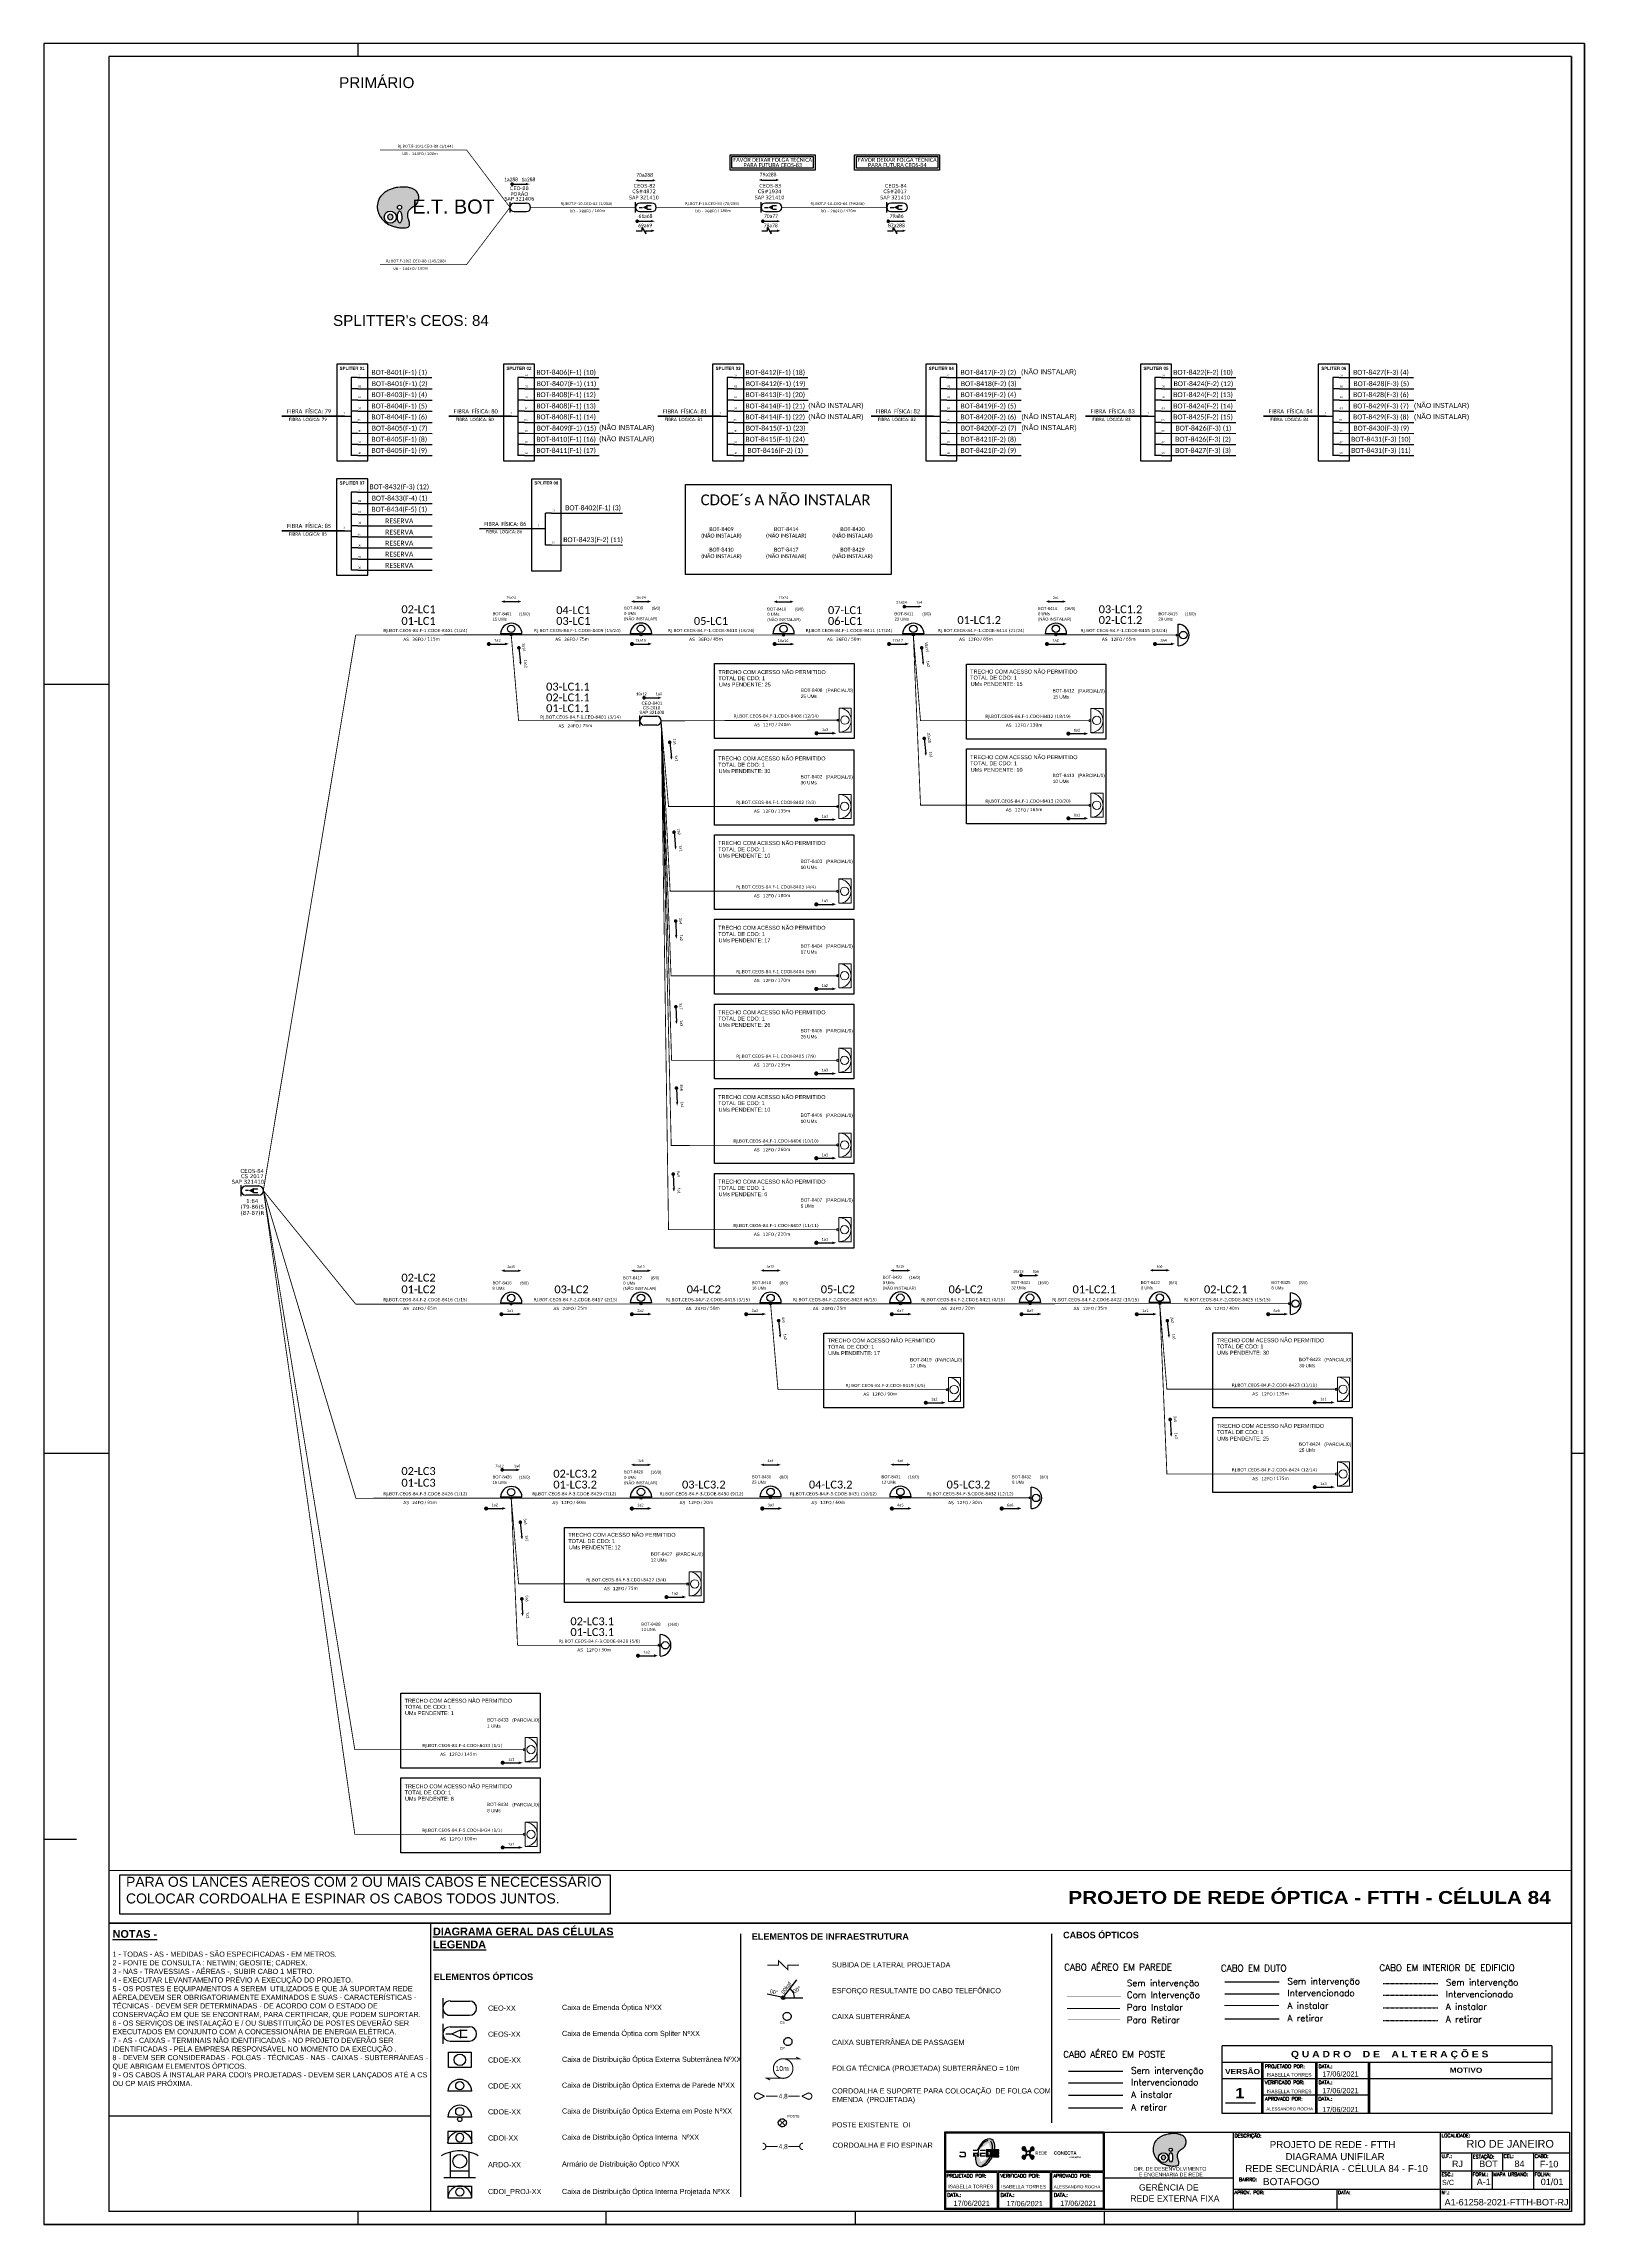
# Paper-space layout 'UN_CEOS-84' of a CAD drawing. Extents: x -51 to 543, y 115 to 956.
# The model-space entities are those that its viewports show. They can reach past a viewport. Long polylines and large blocks are cut down to what shows.
import ezdxf
from ezdxf.enums import TextEntityAlignment as Align

# ---------------------------------------------------------------- set-up
doc = ezdxf.new("R2010")
doc.units = ezdxf.units.DM
doc.header["$MEASUREMENT"] = 0
for name, pattern in [('DIVIDE', [1.25, 0.5, -0.25, 0, -0.25, 0, -0.25]), ('DOT', [0.25, 0, -0.25]), ('PHANTOM2', [1.25, 0.625, -0.125, 0.125, -0.125, 0.125, -0.125])]:
    doc.linetypes.add(name, pattern=pattern)
for name, color, linetype, lineweight in [("20.0-LEGENDA DOS CDO'S", 1, 'Continuous', 0), ('20.2-CDO_POSTE', 1, 'Continuous', 5), ('40.1-ETIQUETAS', 1, 'Continuous', 20)]:
    doc.layers.add(name, color=color, linetype=linetype, lineweight=lineweight)
for name, color, linetype in [('20.4-CEOS', 1, 'Continuous'), ('20.5-CABO AÉREO', 1, 'Continuous'), ('20.5-CEO', 1, 'Continuous'), ('30.4-Selo', 7, 'Continuous'), ('CAP a instalar', 1, 'Continuous'), ('CDO_INTERIOR', 1, 'Continuous'), ('CDO_POSTE', 1, 'Continuous'), ('CEO', 1, 'Continuous'), ('CEO1', 1, 'Continuous'), ('CEOS', 1, 'Continuous'), ('E.T.', 7, 'Continuous'), ('Folha', 7, 'Continuous'), ('label_cabos', 7, 'Continuous'), ('PROJETO_FTTH', 1, 'Continuous'), ('SETA', 7, 'Continuous'), ('UNIFILAR', 7, 'Continuous')]:
    doc.layers.add(name, color=color, linetype=linetype)
doc.styles.add('ADESK1', font='romans.shx')
doc.styles.add('ARIAL', font='arial.ttf')
doc.styles.add('HMS', font='ariblk.ttf', dxfattribs={"height": 0.17})
doc.styles.add('NORMOGRAFO', font='arial.ttf')
doc.styles.add('ROMANS', font='romans.shx')
doc.styles.add('siredit', font='verdana.ttf')
doc.styles.get("Standard").update_dxf_attribs({"font": 'arial.ttf'})
doc.linetypes.add('FENCELINE1', pattern='A,0.25,-0.1,[133,ltypeshp.shx,S=0.1,R=0,X=-0.1,Y=0],-0.1,1', length=1.45)

# ---------------------------------------------------------------- blocks, each defined once
blk = doc.blocks.new('OI')
h = blk.add_hatch(color=40)
edge = h.paths.add_edge_path()
edge.add_spline(control_points=[(4.35, -0.67), (3.92, -0.99), (3.26, -1.5), (2.81, -2.59), (2.9, -3.5), (3.06, -4.27), (3.31, -4.85), (3.37, -5.39), (3.4, -5.88), (3.2, -6.4), (2.54, -6.61), (1.65, -6.63), (0.55, -6.67), (-0.56, -6.42), (-1.61, -6.14), (-2.77, -5.61), (-3.92, -4.77), (-4.89, -3.7), (-5.34, -2.65), (-5.6, -1.94), (-5.85, -0.96), (-5.71, 0.47), (-5.1, 2.02), (-4.14, 3.02), (-3.3, 3.61), (-2.37, 4.16), (-1.36, 4.44), (-0.56, 4.7), (0.79, 4.85), (2.24, 4.97), (3.79, 4.57), (4.67, 4.21), (5.44, 3.65), (5.76, 2.99), (6.03, 2.21), (6.01, 1.46), (5.72, 0.64), (5.31, 0.08), (4.88, -0.38), (4.51, -0.55), (4.35, -0.67)], knot_values=[0, 0, 0, 0, 1.60434, 2.417191, 3.427595, 4.282808, 4.776746, 5.304182, 5.888771, 6.258406, 6.858137, 7.79129, 8.986195, 10.124242, 11.187857, 12.242908, 13.953784, 15.414161, 16.515391, 17.349188, 17.675853, 19.552021, 21.515531, 22.568638, 23.63245, 24.621084, 25.782718, 26.745347, 27.142653, 29.870543, 31.004649, 31.921532, 32.709589, 33.801391, 34.042471, 35.192333, 35.971461, 36.628871, 37.254359, 37.836911, 37.836911, 37.836911, 37.836911], degree=3, periodic=0)
h.paths.add_polyline_path([(1.13, -0.87, -1), (-0.04, -0.87, -1)], flags=16)
edge = h.paths.add_edge_path(flags=16)
edge.add_ellipse((0.56, -3.59), major_axis=(-0.02, 1.71), ratio=0.361305, start_angle=0, end_angle=360)
h.paths.add_polyline_path([(-0.36, -3.62, -1), (-3.8, -3.62, -1)], flags=16)
edge = h.paths.add_edge_path(flags=0)
edge.add_ellipse((-2.08, -3.62), major_axis=(0, 0.885), ratio=0.758294, start_angle=0, end_angle=360)
at = {"color": 40}
for centre, radius in [((-2.08, -3.62), 1.72), ((0.54, -0.87), 0.587)]:
    blk.add_circle(centre, radius, dxfattribs=at)
blk.add_ellipse((-2.08, -3.62), major_axis=(0, 0.885), ratio=0.758294, start_param=-3.141592653589791, end_param=3.141592653589791, dxfattribs=at)
blk.add_ellipse((0.56, -3.59), major_axis=(-0.02, 1.71), ratio=0.361305, dxfattribs=at)
at = {"color": 40, "start_tangent": (-0.800898, -0.598801), "end_tangent": (-0.800898, -0.598801)}
blk.add_spline([(4.35, -0.67), (3.2, -1.78), (2.9, -2.54), (2.92, -3.55), (3.12, -4.38), (3.28, -4.85), (3.37, -5.37), (3.35, -5.95), (3.2, -6.29), (2.66, -6.55), (1.73, -6.63), (0.54, -6.62), (-0.58, -6.41), (-1.6, -6.11), (-2.56, -5.67), (-3.95, -4.67), (-4.89, -3.56), (-5.37, -2.56), (-5.64, -1.78), (-5.72, -1.46), (-5.63, 0.42), (-4.84, 2.22), (-4.13, 2.99), (-3.27, 3.62), (-2.4, 4.09), (-1.3, 4.47), (-0.37, 4.72), (0.02, 4.77), (2.75, 4.8), (3.85, 4.53), (4.69, 4.16), (5.31, 3.68), (5.85, 2.73), (5.93, 2.5), (5.94, 1.35), (5.67, 0.62), (5.29, 0.08), (4.84, -0.36), (4.35, -0.67)], degree=3, dxfattribs=at)
blk = doc.blocks.new('PDO_PRD')
at = {"color": 1}
blk.add_line((2.5, 0), (-2.5, 0), dxfattribs=at)
blk.add_circle((0, 1.19), 0.862, dxfattribs=at)
blk.add_arc((0, 0), 2.5, 0, 180, dxfattribs=at)
blk = doc.blocks.new('PDO_PST')
at = {"color": 1}
blk.add_line((2.5, 0), (-2.5, 0), dxfattribs=at)
for centre, radius in [((0, 1.19), 0.862), ((0, -0.46), 0.463)]:
    blk.add_circle(centre, radius, dxfattribs=at)
blk.add_arc((0, 0), 2.5, 0, 180, dxfattribs=at)
blk = doc.blocks.new('PDO_EDF')
at = {"color": 1}
for p, q in [((-2.5, 0), (-2.5, 2.5)), ((-2.5, 2.5), (2.5, 2.5)), ((2.5, 0), (-2.5, 0)), ((2.5, 2.5), (2.5, 0))]:
    blk.add_line(p, q, dxfattribs=at)
blk.add_circle((0, 1.19), 0.862, dxfattribs=at)
blk.add_arc((0, 0), 2.5, 0, 180, dxfattribs=at)
blk = doc.blocks.new('PDO_CVP')
at = {"color": 1}
blk.add_lwpolyline([(0, 1.62), (0, -1.62), (-4.72, -1.63), (-4.73, 1.61)], close=True, dxfattribs=at)
blk.add_circle((-2.36, -0.01), 1.21, dxfattribs=at)
blk = doc.blocks.new('LOGOTIPO REDE CONECTA')
h = blk.add_hatch(color=40)
h.dxf.hatch_style = 1
h.paths.add_polyline_path([(2086.7, 1517.1), (2086.3, 1517.1, 0.924122), (2086.5, 1514, -0.371445), (2088.6, 1512.1, -0.414214), (2090, 1513.5, -0.416703), (2088, 1515.6, 0.373404)])
h.paths.add_polyline_path([(2095, 1515.4), (2095, 1515.7, 0.929009), (2092, 1515.6, -0.416703), (2090, 1513.5, -0.414214), (2091.4, 1512, -0.371445), (2093.5, 1514, 0.373557)])
h.paths.add_polyline_path([(2093.5, 1510.1, -0.416703), (2091.4, 1512.1, -0.414214), (2090, 1510.7, -0.371445), (2092, 1508.5, 0.924122), (2095, 1508.4), (2095, 1508.8, 0.373404)])
h.paths.add_polyline_path([(2090, 1510.7, -0.414214), (2088.6, 1512, -0.416703), (2086.5, 1510.1, 0.913444), (2086.3, 1507.1), (2086.7, 1507.1, 0.364971), (2088, 1508.5, -0.371445)])
at = {"color": 40}
for points in [[(2086.5, 1514, -0.370562), (2088.6, 1512.1)], [(2088, 1515.6, 0.416703), (2090, 1513.5)], [(2092, 1515.6, -0.416703), (2090, 1513.5)], [(2093.5, 1514, 0.370562), (2091.4, 1512)], [(2086.5, 1510.1, 0.416703), (2088.6, 1512)], [(2088, 1508.5, -0.370562), (2090, 1510.7)], [(2092, 1508.5, 0.370562), (2090, 1510.7)], [(2093.5, 1510.1, -0.416703), (2091.4, 1512.1)]]:
    blk.add_lwpolyline(points, format="xyb", dxfattribs=at)
blk.add_circle((2090, 1512.1), 1.4, dxfattribs=at)
for centre, start, end in [((2086.5, 1515.6), 1.6038, 267.7221), ((2093.5, 1515.5), 271.6274, 177.7457), ((2086.5, 1508.6), 92.3533, 358.4716), ((2093.5, 1508.6), 182.2779, 88.3962)]:
    blk.add_arc(centre, 1.51, start, end, dxfattribs=at)
at = {"width": 46.358, "attachment_point": 1}
for s, insert, char_height in [('{\\fBankGothic Md BT|b0|i0|c0|p34;REDE }', (2095.9, 1513.3), 2.5), ('{\\fBankGothic Md BT|b1|i0|c0|p34; CONECTA}', (2109.7, 1513.4), 2.7)]:
    blk.add_mtext(s, dxfattribs=dict(at, insert=insert, char_height=char_height))
at = {"color": 40, "insert": (2123.2, 1509.6), "char_height": 1.5, "width": 46.358, "attachment_point": 1}
blk.add_mtext('{\\fBankGothic Md BT|b0|i0|c0|p34;operações }', dxfattribs=at)
blk = doc.blocks.new('CEOS_RP_CT_DRT')
at = {"layer": '20.4-CEOS', "color": 0}
for p, q in [((-4.54, 1.19), (-1.19, 1.19)), ((-1.19, -1.19), (-4.54, -1.19))]:
    blk.add_line(p, q, dxfattribs=at)
for points in [[(-5.73, -1.43), (-5.73, 1.44)], [(-3.79, 0), (-4.59, 0)], [(-2.47, 0.48), (-1.45, 0.48)], [(-2.47, -0.52), (-1.45, -0.52)]]:
    blk.add_lwpolyline(points, dxfattribs=at)
blk.add_lwpolyline([(-3.79, 0, 0, 1.47, 0), (-2.41, 0, 1.47, 1.47, 0)], format="xyseb", dxfattribs=at)
for centre, start, end in [((-4.54, 0), 90, 270), ((-1.19, 0), 270, 90)]:
    blk.add_arc(centre, 1.19, start, end, dxfattribs=at)
at = {"layer": '20.4-CEOS', "color": 7, "style": 'siredit'}
for tag, p in [('Nº_DA_CEOS', (-2.86, 5.6)), ('LOCAL', (-2.86, 4.24)), ('SAP', (-2.86, 2.78)), ('RACIO_SPLITAGEM', (-2.86, -1.88)), ('FIBRAS_SPLITTER', (-2.86, -3.58)), ('FIBRAS_TOP_C', (-2.86, -5.08)), ('RESERVA_FINAIS', (-2.86, -6.39))]:
    blk.add_attdef(tag, text='', height=1.01, dxfattribs=at).set_placement(p, align=Align.TOP_CENTER)
blk = doc.blocks.new('ETIQUETA_RS5F')
at = {"layer": '40.1-ETIQUETAS', "color": 0, "style": 'siredit'}
blk.add_text('/', height=1.5, dxfattribs=at).set_placement((1.5, -2), align=Align.MIDDLE_RIGHT)
for tag, p in [('ETIQUETA_R_SECUNDARIA', (1.2, 2.1)), ('ETIQUETA_R_PRIMARIA', (1.2, 4.1)), ('F_ATIVAS/F_MORTAS', (1.1, -4.2))]:
    blk.add_attdef(tag, text='', height=1.5, dxfattribs=at).set_placement(p, align=Align.MIDDLE_CENTER)
for tag, p in [('TIPO_CABO', (-6.6, -2.1)), ('CAP_CABO', (0.4, -2.1))]:
    blk.add_attdef(tag, text='', height=1.5, dxfattribs=at).set_placement(p, align=Align.MIDDLE_RIGHT)
for tag, p in [('FUSÃO_1', (0.8, -8.4)), ('FUSÃO_2', (0.8, -10.6)), ('FUSÃO_3', (0.8, -12.9)), ('FUSÃO_4', (0.8, -15.1)), ('FUSÃO_5', (0.8, -17.2))]:
    blk.add_attdef(tag, text='', height=1.5, dxfattribs=at).set_placement(p, align=Align.CENTER)
blk.add_attdef('METROS', text='', height=1.5, dxfattribs=at).set_placement((2.1, -2), align=Align.MIDDLE_LEFT)
blk = doc.blocks.new('CDOE-TEXTO PADRÃO')
at = {"layer": "20.0-LEGENDA DOS CDO'S", "color": 0, "style": 'ARIAL'}
for tag, p in [('CDO_N', (0.5, 7.4)), ('CORDOALHA', (0.5, 4.3)), ('SAP', (0.5, 1.7)), ('SPLITER_1', (0.6, -0.9)), ('SPLITER_2', (0.6, -3.5)), ('(XX-XX_F)S', (0.5, -8.3)), ('(XX-XX_L)S', (0.5, -10.8)), ('UMS', (0.5, -13.1))]:
    blk.add_attdef(tag, p, '', height=1.7, rotation=0.118, dxfattribs=at)
blk.add_attdef('FIBRAS_UTILIZADAS', text='', height=1.7, rotation=0.118, dxfattribs=at).set_placement((19.8, 7.4), align=Align.CENTER)
blk = doc.blocks.new('CEO')
at = {"layer": '20.4-CEOS'}
for p, q in [((-6.2, -0.5), (-6.2, 5.7)), ((-3.6, 5.2), (3.6, 5.2)), ((3.6, 0), (-3.6, 0))]:
    blk.add_line(p, q, dxfattribs=at)
for centre, start, end in [((-3.6, 2.6), 90, 270), ((3.6, 2.6), 270, 90)]:
    blk.add_arc(centre, 2.58, start, end, dxfattribs=at)
blk = doc.blocks.new('CDOE POSTE_')
at = {"color": 1}
blk.add_line((12.9, -5.5), (-2.4, -5.5), dxfattribs=at)
for centre, radius in [((5.3, -1.9), 2.64), ((5.3, -6.2), 0.708)]:
    blk.add_circle(centre, radius, dxfattribs=at)
blk.add_arc((5.3, -5.5), 7.65, 0, 180, dxfattribs=at)
blk = doc.blocks.new('SAN')
at = {"layer": 'SETA'}
blk.add_lwpolyline([(-2.6, 0), (6, 0)], dxfattribs=at)
for points in [[(-2.1, -0.7), (-3.9, 0), (-2.1, 0.7)], [(5.3, 0.7), (7.2, 0), (5.3, -0.7)]]:
    blk.add_solid(points, dxfattribs=at)

msp = doc.modelspace()

# ---------------------------------------------------------------- linework, layer by layer
at = {"color": 7, "linetype": 'Continuous'}
for p, q in [((-11439, 3239.1), (-11439, 3195.6)), ((-11435.5, 3239.1), (-11439, 3239.1)), ((-11346.3, 3239.1), (-11346.3, 3195.6)), ((-11342.8, 3239.1), (-11346.3, 3239.1)), ((-11230.1, 3239.1), (-11230.1, 3195.6)), ((-11226.6, 3239.1), (-11230.1, 3239.1)), ((-11111.7, 3239.1), (-11111.7, 3195.6)), ((-11108.2, 3239.1), (-11111.7, 3239.1)), ((-10992.4, 3239.1), (-10992.4, 3195.6)), ((-10988.9, 3239.1), (-10992.4, 3239.1)), ((-10893.6, 3239.1), (-10893.6, 3195.6)), ((-10890.1, 3239.1), (-10893.6, 3239.1)), ((-11435.3, 3232.8), (-11438.8, 3232.8)), ((-11435.3, 3226.6), (-11438.8, 3226.6)), ((-11342.6, 3232.8), (-11346.1, 3232.8)), ((-11342.6, 3226.6), (-11346.1, 3226.6)), ((-11226.4, 3232.8), (-11229.9, 3232.8)), ((-11226.4, 3226.6), (-11229.9, 3226.6)), ((-11108, 3232.8), (-11111.5, 3232.8)), ((-11108, 3226.6), (-11111.5, 3226.6)), ((-10988.7, 3232.8), (-10992.2, 3232.8)), ((-10988.7, 3226.6), (-10992.2, 3226.6)), ((-10889.9, 3232.8), (-10893.4, 3232.8)), ((-10889.9, 3226.6), (-10893.4, 3226.6)), ((-11442.6, 3217.6), (-11439, 3217.6)), ((-11435.3, 3220.4), (-11438.8, 3220.4)), ((-11435.3, 3214.2), (-11438.8, 3214.2)), ((-11349.9, 3217.6), (-11346.3, 3217.6)), ((-11342.6, 3220.4), (-11346.1, 3220.4)), ((-11342.6, 3214.2), (-11346.1, 3214.2)), ((-11233.7, 3217.6), (-11230.1, 3217.6)), ((-11226.4, 3220.4), (-11229.9, 3220.4)), ((-11226.4, 3214.2), (-11229.9, 3214.2)), ((-11115.4, 3217.6), (-11111.7, 3217.6)), ((-11108, 3220.4), (-11111.5, 3220.4)), ((-11108, 3214.2), (-11111.5, 3214.2)), ((-10996.1, 3217.6), (-10992.4, 3217.6)), ((-10988.7, 3220.4), (-10992.2, 3220.4)), ((-10988.7, 3214.2), (-10992.2, 3214.2)), ((-10897.2, 3217.6), (-10893.6, 3217.6)), ((-10889.9, 3220.4), (-10893.4, 3220.4)), ((-10889.9, 3214.2), (-10893.4, 3214.2)), ((-11435.3, 3208), (-11438.8, 3208)), ((-11435.3, 3201.9), (-11438.8, 3201.9)), ((-11342.6, 3208), (-11346.1, 3208)), ((-11342.6, 3201.9), (-11346.1, 3201.9)), ((-11226.4, 3208), (-11229.9, 3208)), ((-11226.4, 3201.9), (-11229.9, 3201.9)), ((-11108, 3208), (-11111.5, 3208)), ((-11108, 3201.9), (-11111.5, 3201.9)), ((-10988.7, 3208), (-10992.2, 3208)), ((-10988.7, 3201.9), (-10992.2, 3201.9)), ((-10889.9, 3208), (-10893.4, 3208)), ((-10889.9, 3201.9), (-10893.4, 3201.9)), ((-11435.3, 3195.7), (-11438.8, 3195.7)), ((-11342.6, 3195.7), (-11346.1, 3195.7)), ((-11226.4, 3195.7), (-11229.9, 3195.7)), ((-11108, 3195.7), (-11111.5, 3195.7)), ((-10988.7, 3195.7), (-10992.2, 3195.7)), ((-10889.9, 3195.7), (-10893.4, 3195.7)), ((-11439, 3175.4), (-11439, 3132)), ((-11435.5, 3175.4), (-11439, 3175.4)), ((-11435.3, 3169.1), (-11438.8, 3169.1)), ((-11331.1, 3163.7), (-11331.1, 3146)), ((-11327.6, 3163.7), (-11330.9, 3163.7)), ((-11442.6, 3154), (-11439, 3154)), ((-11435.3, 3162.9), (-11438.8, 3162.9)), ((-11435.3, 3156.7), (-11438.8, 3156.7)), ((-11334.6, 3155.2), (-11331.1, 3155.2)), ((-11435.3, 3150.5), (-11438.8, 3150.5)), ((-11435.3, 3144.4), (-11438.8, 3144.4)), ((-11327.6, 3146), (-11330.9, 3146)), ((-11435.3, 3138.2), (-11438.8, 3138.2)), ((-11435.3, 3132), (-11438.8, 3132))]:
    msp.add_line(p, q, dxfattribs=at)
at = {"color": 10, "linetype": 'Continuous'}
for p, q in [((-11435.5, 3239.1), (-11394.1, 3239.1)), ((-11342.8, 3239.1), (-11301.4, 3239.1)), ((-11226.6, 3239.1), (-11185.2, 3239.1)), ((-11108.2, 3239.1), (-11066.8, 3239.1)), ((-10988.9, 3239.1), (-10947.5, 3239.1)), ((-10890.1, 3239.1), (-10848.7, 3239.1)), ((-11435.3, 3232.8), (-11393.9, 3232.8)), ((-11435.3, 3226.6), (-11393.9, 3226.6)), ((-11342.6, 3232.8), (-11301.2, 3232.8)), ((-11342.6, 3226.6), (-11301.2, 3226.6)), ((-11226.4, 3232.8), (-11185, 3232.8)), ((-11226.4, 3226.6), (-11185, 3226.6)), ((-11108, 3232.8), (-11066.6, 3232.8)), ((-11108, 3226.6), (-11066.6, 3226.6)), ((-10988.7, 3232.8), (-10947.4, 3232.8)), ((-10988.7, 3226.6), (-10947.4, 3226.6)), ((-10889.9, 3232.8), (-10848.5, 3232.8)), ((-10889.9, 3226.6), (-10848.5, 3226.6)), ((-11435.3, 3220.4), (-11393.9, 3220.4)), ((-11435.3, 3214.2), (-11393.9, 3214.2)), ((-11342.6, 3220.4), (-11301.2, 3220.4)), ((-11342.6, 3214.2), (-11301.2, 3214.2)), ((-11226.4, 3220.4), (-11185, 3220.4)), ((-11226.4, 3214.2), (-11185, 3214.2)), ((-11108, 3220.4), (-11066.6, 3220.4)), ((-11108, 3214.2), (-11066.6, 3214.2)), ((-10988.7, 3220.4), (-10947.4, 3220.4)), ((-10988.7, 3214.2), (-10947.4, 3214.2)), ((-10889.9, 3220.4), (-10848.5, 3220.4)), ((-10889.9, 3214.2), (-10848.5, 3214.2)), ((-11435.3, 3208.1), (-11393.9, 3208)), ((-11435.3, 3201.9), (-11393.9, 3201.9)), ((-11342.6, 3208.1), (-11301.2, 3208)), ((-11342.6, 3201.9), (-11301.2, 3201.9)), ((-11226.4, 3208.1), (-11185, 3208)), ((-11226.4, 3201.9), (-11185, 3201.9)), ((-11108, 3208.1), (-11066.6, 3208)), ((-11108, 3201.9), (-11066.6, 3201.9)), ((-10988.7, 3208.1), (-10947.4, 3208)), ((-10988.7, 3201.9), (-10947.4, 3201.9)), ((-10889.9, 3208.1), (-10848.5, 3208)), ((-10889.9, 3201.9), (-10848.5, 3201.9)), ((-11435.3, 3195.7), (-11393.9, 3195.7)), ((-11342.6, 3195.7), (-11301.2, 3195.7)), ((-11226.4, 3195.7), (-11185, 3195.7)), ((-11108, 3195.7), (-11066.6, 3195.7)), ((-10988.7, 3195.7), (-10947.4, 3195.7)), ((-10889.9, 3195.7), (-10848.5, 3195.7)), ((-11435.5, 3175.4), (-11394.1, 3175.4)), ((-11435.3, 3169.1), (-11393.9, 3169.1)), ((-11327.6, 3163.7), (-11288.2, 3163.7)), ((-11435.3, 3162.9), (-11393.9, 3162.9)), ((-11435.3, 3156.7), (-11393.9, 3156.7)), ((-11435.3, 3150.6), (-11393.9, 3150.5)), ((-11435.3, 3144.4), (-11393.9, 3144.4)), ((-11327.6, 3146.1), (-11288.2, 3146)), ((-11435.3, 3138.2), (-11393.9, 3138.2)), ((-11435.3, 3132), (-11393.9, 3132))]:
    msp.add_line(p, q, dxfattribs=at)
at = {"color": 1, "linetype": 'Continuous', "lineweight": 60}
for p, q in [((-11442.6, 3217.6), (-11477.4, 3217.6)), ((-11349.9, 3217.6), (-11384.7, 3217.6)), ((-11233.7, 3217.6), (-11268.5, 3217.6)), ((-11115.4, 3217.6), (-11150.1, 3217.6)), ((-10996.1, 3217.6), (-11030.9, 3217.6)), ((-10897.2, 3217.6), (-10932, 3217.6)), ((-11442.6, 3154), (-11477.4, 3154)), ((-11334.6, 3155.2), (-11367.7, 3155.1))]:
    msp.add_line(p, q, dxfattribs=at)
at = {"color": 8}
for p, q in [((-11272, 3096.7), (-11283.9, 3096.7)), ((-11192.7, 3096.6), (-11204.6, 3096.6)), ((-11041.5, 3096.6), (-11053.4, 3096.6)), ((-11272, 2724.8), (-11283.9, 2724.8)), ((-11127.9, 2724.9), (-11139.8, 2724.9)), ((-11272, 2616.9), (-11283.9, 2616.9))]:
    msp.add_line(p, q, dxfattribs=at)
at = {"color": 3, "ltscale": 9e-07}
for points in [[(-11228.4, 3362.9), (-11181.2, 3362.9), (-11181.2, 3354.4), (-11228.4, 3354.4)], [(-11227.4, 3361.9), (-11182.2, 3361.9), (-11182.2, 3355.4), (-11227.4, 3355.4)], [(-11159.2, 3362.9), (-11112, 3362.9), (-11112, 3354.4), (-11159.2, 3354.4)], [(-11158.1, 3361.9), (-11113, 3361.9), (-11113, 3355.4), (-11158.1, 3355.4)]]:
    msp.add_lwpolyline(points, close=True, dxfattribs=at)
at = {"color": 0, "const_width": 0.99}
for points in [[(-11350, 3346.6, 1), (-11349, 3346.6, 1)], [(-11280.5, 3326, 1), (-11279.5, 3326, 1)], [(-11210.7, 3326, 1), (-11209.7, 3326, 1)], [(-11141, 3326, 1), (-11140, 3326, 1)]]:
    msp.add_lwpolyline(points, format="xyb", close=True, dxfattribs=at)
at = {"color": 0}
for points in [[(-11277.3, 3320.7), (-11277.3, 3322.5), (-11275.2, 3319), (-11275.2, 3320.7)], [(-11207.6, 3320.7), (-11207.6, 3322.5), (-11205.5, 3319), (-11205.5, 3320.7)], [(-11137.8, 3320.7), (-11137.8, 3322.5), (-11135.7, 3319), (-11135.7, 3320.7)]]:
    msp.add_lwpolyline(points, dxfattribs=at)
at = {"color": 7}
for points in [[(-11446.9, 3192.9), (-11429.7, 3192.9), (-11429.7, 3246.5), (-11446.9, 3246.5)], [(-11354.3, 3192.9), (-11337, 3192.9), (-11337, 3246.5), (-11354.3, 3246.5)], [(-11238.1, 3192.9), (-11220.8, 3192.9), (-11220.8, 3246.5), (-11238.1, 3246.5)], [(-11119.7, 3192.9), (-11102.4, 3192.9), (-11102.4, 3246.5), (-11119.7, 3246.5)], [(-11000.4, 3192.9), (-10983.1, 3192.9), (-10983.1, 3246.5), (-11000.4, 3246.5)], [(-10901.6, 3192.9), (-10884.3, 3192.9), (-10884.3, 3246.5), (-10901.6, 3246.5)], [(-11447, 3129.2), (-11429.7, 3129.2), (-11429.7, 3182.9), (-11447, 3182.9)], [(-11338.7, 3131.6), (-11322.2, 3131.6), (-11322.2, 3182.7), (-11338.7, 3182.7)]]:
    msp.add_lwpolyline(points, close=True, dxfattribs=at)
for points, const_width in [([(-11132.1, 3111.8, 1), (-11131.1, 3111.8, 1)], 1), ([(-11363, 3091, 1), (-11361.9, 3091, 1)], 1.13), ([(-11283.5, 3091, 1), (-11282.3, 3091, 1)], 1.13), ([(-11204.2, 3091, 1), (-11203.1, 3091, 1)], 1.13), ([(-11140.6, 3091, 1), (-11139.5, 3091, 1)], 1.13), ([(-11052.9, 3091, 1), (-11051.8, 3091, 1)], 1.13), ([(-10992.9, 3091, 1), (-10991.8, 3091, 1)], 1.13), ([(-11345.8, 3089.4, 1), (-11345.7, 3088.4, 1)], 1), ([(-11122, 3089.4, 1), (-11121.9, 3088.4, 1)], 1), ([(-11276.7, 3061.1, 1), (-11275.7, 3061.1, 1)], 1), ([(-11180.9, 3041.4, 1), (-11179.8, 3041.4, 1)], 1.13), ([(-11262, 3036.9, 1), (-11261.9, 3035.9, 1)], 1), ([(-11120.6, 3039, 1), (-11120.5, 3038, 1)], 1), ([(-11041, 3041.2, 1), (-11039.9, 3041.2, 1)], 1.13), ([(-11181.1, 2993.4, 1), (-11179.9, 2993.4, 1)], 1.13), ([(-11041, 2994.1, 1), (-11039.9, 2994.1, 1)], 1.13), ([(-11259.6, 2986.9, 1), (-11259.5, 2985.9, 1)], 1), ([(-11181.1, 2946.3, 1), (-11179.9, 2946.3, 1)], 1.13), ([(-11258.7, 2937.5, 1), (-11258.6, 2936.5, 1)], 1), ([(-11181.1, 2899.3, 1), (-11179.9, 2899.3, 1)], 1.13), ([(-11258.6, 2889.9, 1), (-11258.5, 2888.9, 1)], 1), ([(-11181.1, 2852.3, 1), (-11179.9, 2852.3, 1)], 1.13), ([(-11258.2, 2844.7, 1), (-11258.2, 2843.7, 1)], 1), ([(-11181.1, 2805.2, 1), (-11179.9, 2805.2, 1)], 1.13), ([(-11260, 2796.9, 1), (-11260, 2795.9, 1)], 1), ([(-11181.1, 2758.2, 1), (-11179.9, 2758.2, 1)], 1.13), ([(-11067.3, 2740.1, 1), (-11066.3, 2740.1, 1)], 1), ([(-11356, 2718.5, 1), (-11354.9, 2718.5, 1)], 1.13), ([(-11283.5, 2718.5, 1), (-11282.4, 2718.5, 1)], 1.13), ([(-11220, 2718.5, 1), (-11218.9, 2718.5, 1)], 1.13), ([(-11201.5, 2715.4, 1), (-11201.4, 2714.4, 1)], 1), ([(-11139.1, 2718.5, 1), (-11138, 2718.5, 1)], 1.13), ([(-11067, 2718.5, 1), (-11065.9, 2718.5, 1)], 1.13), ([(-11003, 2718.5, 1), (-11001.9, 2718.5, 1)], 1.13), ([(-10985.5, 2715.4, 1), (-10985.4, 2714.4, 1)], 1), ([(-10930, 2718.5, 1), (-10928.9, 2718.5, 1)], 1.13), ([(-11120.2, 2669.3, 1), (-11119.1, 2669.3, 1)], 1.13), ([(-10904.1, 2669.5, 1), (-10903, 2669.5, 1)], 1.13), ([(-10983.9, 2660.5, 1), (-10983.9, 2659.5, 1)], 1), ([(-11355.5, 2632, 1), (-11354.5, 2632, 1)], 1), ([(-10904.1, 2622.4, 1), (-10903, 2622.4, 1)], 1.13), ([(-11364.5, 2610.5, 1), (-11363.4, 2610.5, 1)], 1.13), ([(-11283.6, 2610.5, 1), (-11282.4, 2610.5, 1)], 1.13), ([(-11211.1, 2610.5, 1), (-11209.9, 2610.5, 1)], 1.13), ([(-11139.1, 2610.5, 1), (-11137.9, 2610.5, 1)], 1.13), ([(-11078.1, 2610.5, 1), (-11076.9, 2610.5, 1)], 1.13), ([(-11345, 2603.4, 1), (-11344.9, 2602.4, 1)], 1), ([(-11344.1, 2560.8, 1), (-11344.1, 2559.8, 1)], 1), ([(-11264.3, 2561.3, 1), (-11263.2, 2561.3, 1)], 1.13), ([(-11280.1, 2528.7, 1), (-11279, 2528.7, 1)], 1.13), ([(-11355.3, 2469.2, 1), (-11354.2, 2469.2, 1)], 1.13), ([(-11355.3, 2422.1, 1), (-11354.2, 2422.1, 1)], 1.13)]:
    msp.add_lwpolyline(points, format="xyb", close=True, dxfattribs=dict(const_width=const_width))
at = {"color": 3}
for points in [[(-11237, 3080.1), (-11159.5, 3080.1), (-11159.5, 3038.4), (-11237, 3038.4)], [(-11097.1, 3079.8), (-11019.6, 3079.8), (-11019.6, 3038.2), (-11097.1, 3038.2)], [(-11237.1, 3032.1), (-11159.7, 3032.1), (-11159.7, 2990.4), (-11237.1, 2990.4)], [(-11097.1, 3032.8), (-11019.6, 3032.8), (-11019.6, 2991.1), (-11097.1, 2991.1)], [(-11237.1, 2985), (-11159.7, 2985), (-11159.7, 2943.4), (-11237.1, 2943.4)], [(-11237.1, 2938), (-11159.7, 2938), (-11159.7, 2896.3), (-11237.1, 2896.3)], [(-11237.1, 2890.9), (-11159.7, 2890.9), (-11159.7, 2849.3), (-11237.1, 2849.3)], [(-11237.1, 2843.9), (-11159.7, 2843.9), (-11159.7, 2802.2), (-11237.1, 2802.2)], [(-11237.1, 2796.8), (-11159.7, 2796.8), (-11159.7, 2755.2), (-11237.1, 2755.2)], [(-11176.3, 2708), (-11098.8, 2708), (-11098.8, 2666.4), (-11176.3, 2666.4)], [(-10960.2, 2708.1), (-10882.7, 2708.1), (-10882.7, 2666.5), (-10960.2, 2666.5)], [(-10960.2, 2661.1), (-10882.7, 2661.1), (-10882.7, 2619.4), (-10960.2, 2619.4)], [(-11320.4, 2600), (-11242.9, 2600), (-11242.9, 2558.3), (-11320.4, 2558.3)], [(-11411.4, 2507.8), (-11333.9, 2507.8), (-11333.9, 2466.2), (-11411.4, 2466.2)], [(-11411.4, 2460.8), (-11333.9, 2460.8), (-11333.9, 2419.1), (-11411.4, 2419.1)]]:
    msp.add_lwpolyline(points, close=True, dxfattribs=at)
at = {"color": 8}
for centre, radius in [((-11277.9, 3099.5), 2.05), ((-11277.9, 3096.1), 0.551), ((-11198.7, 3099.4), 2.05), ((-11198.7, 3096), 0.551), ((-11047.4, 3099.5), 2.05), ((-11047.4, 3096.1), 0.551), ((-11277.9, 2727.6), 2.05), ((-11133.8, 2727.7), 2.05), ((-11277.9, 2724.2), 0.551), ((-11133.8, 2724.3), 0.551), ((-11277.9, 2619.7), 2.05), ((-11277.9, 2616.3), 0.551)]:
    msp.add_circle(centre, radius, dxfattribs=at)
for centre in [(-11277.9, 3096.7), (-11198.7, 3096.6), (-11047.4, 3096.6), (-11277.9, 2724.8), (-11133.8, 2724.9), (-11277.9, 2616.9)]:
    msp.add_arc(centre, 5.95, 0, 180, dxfattribs=at)
at = {"layer": '20.4-CEOS'}
for p, q in [((-11271.8, 3336.1), (-11278.5, 3336.1)), ((-11271.8, 3331.3), (-11278.5, 3331.3))]:
    msp.add_line(p, q, dxfattribs=at)
at = {"layer": '20.4-CEOS', "color": 252}
for p, q in [((-11202, 3336.1), (-11208.8, 3336.1)), ((-11132.3, 3336.1), (-11139, 3336.1)), ((-11202, 3331.3), (-11208.8, 3331.3)), ((-11132.3, 3331.3), (-11139, 3331.3))]:
    msp.add_line(p, q, dxfattribs=at)
at = {"layer": '20.4-CEOS'}
for points in [[(-11280.9, 3330.8), (-11280.9, 3336.6)], [(-11279, 3333.7), (-11277, 3333.7)], [(-11279, 3333.7), (-11277, 3333.7)], [(-11274.4, 3334.7), (-11272.3, 3334.7)], [(-11274.4, 3334.7), (-11272.3, 3334.7)], [(-11274.4, 3332.7), (-11272.3, 3332.7)], [(-11274.4, 3332.7), (-11272.3, 3332.7)]]:
    msp.add_lwpolyline(points, dxfattribs=at)
msp.add_lwpolyline([(-11277, 3333.7, 0, 2.95, 0), (-11274.2, 3333.7, 2.95, 2.95, 0)], format="xyseb", dxfattribs=at)
msp.add_lwpolyline([(-11277, 3333.7, 0, 2.95, 0), (-11274.2, 3333.7, 2.95, 2.95, 0)], format="xyseb", dxfattribs=at)
at = {"layer": '20.4-CEOS', "color": 252}
for points in [[(-11211.1, 3330.8), (-11211.1, 3336.6)], [(-11209.3, 3333.7), (-11207.2, 3333.7)], [(-11209.3, 3333.7), (-11207.2, 3333.7)], [(-11204.6, 3334.7), (-11202.6, 3334.7)], [(-11204.6, 3334.7), (-11202.6, 3334.7)], [(-11141.4, 3330.8), (-11141.4, 3336.6)], [(-11139.5, 3333.7), (-11137.5, 3333.7)], [(-11139.5, 3333.7), (-11137.5, 3333.7)], [(-11134.8, 3334.7), (-11132.8, 3334.7)], [(-11134.8, 3334.7), (-11132.8, 3334.7)], [(-11204.6, 3332.7), (-11202.6, 3332.7)], [(-11204.6, 3332.7), (-11202.6, 3332.7)], [(-11134.8, 3332.7), (-11132.8, 3332.7)], [(-11134.8, 3332.7), (-11132.8, 3332.7)]]:
    msp.add_lwpolyline(points, dxfattribs=at)
for points in [[(-11207.2, 3333.7, 0, 2.95, 0), (-11204.5, 3333.7, 2.95, 2.95, 0)], [(-11207.2, 3333.7, 0, 2.95, 0), (-11204.5, 3333.7, 2.95, 2.95, 0)], [(-11137.5, 3333.7, 0, 2.95, 0), (-11134.7, 3333.7, 2.95, 2.95, 0)], [(-11137.5, 3333.7, 0, 2.95, 0), (-11134.7, 3333.7, 2.95, 2.95, 0)]]:
    msp.add_lwpolyline(points, format="xyseb", dxfattribs=at)
at = {"layer": '20.4-CEOS'}
for centre, start, end in [((-11278.5, 3333.7), 90, 270), ((-11271.8, 3333.7), 270, 90)]:
    msp.add_arc(centre, 2.39, start, end, dxfattribs=at)
at = {"layer": '20.4-CEOS', "color": 252}
for centre, start, end in [((-11208.8, 3333.7), 90, 270), ((-11202, 3333.7), 270, 90), ((-11139, 3333.7), 90, 270), ((-11132.3, 3333.7), 270, 90)]:
    msp.add_arc(centre, 2.39, start, end, dxfattribs=at)
at = {"layer": '20.5-CABO AÉREO', "ltscale": 50, "const_width": 0.4}
for points in [[(-11422.9, 3365.6), (-11374.8, 3365.6), (-11350.7, 3333.7)], [(-11422.9, 3301.9), (-11374.8, 3301.9), (-11350.7, 3333.7)], [(-11339.2, 3333.7), (-11280.9, 3333.7)], [(-11269.4, 3333.7), (-11211.1, 3333.7)], [(-11199.6, 3333.7), (-11141.4, 3333.7)]]:
    msp.add_lwpolyline(points, dxfattribs=at)
at = {"layer": '20.5-CEO', "color": 1}
msp.add_line((-11348.3, 3336.1), (-11341.6, 3336.1), dxfattribs=at)
at = {"layer": '20.5-CEO'}
msp.add_line((-11341.6, 3331.3), (-11348.3, 3331.3), dxfattribs=at)
msp.add_lwpolyline([(-11350.7, 3336.6), (-11350.7, 3330.8)], dxfattribs=at)
for centre, start, end in [((-11348.3, 3333.7), 90, 270), ((-11341.6, 3333.7), 270, 90)]:
    msp.add_arc(centre, 2.39, start, end, dxfattribs=at)
at = {"layer": '40.1-ETIQUETAS', "color": 8}
for p, q in [((-11167.8, 3042), (-11167.8, 3055.4)), ((-11027.9, 3041.7), (-11027.9, 3055.2)), ((-11167.9, 2994), (-11167.9, 3007.4)), ((-11027.9, 2994.7), (-11027.9, 3008.1)), ((-11167.9, 2946.9), (-11167.9, 2960.4)), ((-11167.9, 2899.9), (-11167.9, 2913.3)), ((-11167.9, 2852.8), (-11167.9, 2866.3)), ((-11167.9, 2805.8), (-11167.9, 2819.2)), ((-11167.9, 2758.8), (-11167.9, 2772.2)), ((-11107.1, 2669.9), (-11107.1, 2683.3)), ((-10891, 2670), (-10891, 2683.5)), ((-10891, 2623), (-10891, 2636.4)), ((-11251.2, 2561.9), (-11251.2, 2575.3)), ((-11342.2, 2469.7), (-11342.2, 2483.2)), ((-11342.2, 2422.7), (-11342.2, 2436.1))]:
    msp.add_line(p, q, dxfattribs=at)
for points in [[(-11167.8, 3055.4), (-11161.1, 3055.4), (-11161.1, 3042), (-11167.8, 3042)], [(-11027.9, 3055.2), (-11021.2, 3055.2), (-11021.2, 3041.7), (-11027.9, 3041.7)], [(-11167.9, 3007.4), (-11161.2, 3007.4), (-11161.2, 2994), (-11167.9, 2994)], [(-11027.9, 3008.1), (-11021.2, 3008.1), (-11021.2, 2994.7), (-11027.9, 2994.7)], [(-11167.9, 2960.4), (-11161.2, 2960.4), (-11161.2, 2946.9), (-11167.9, 2946.9)], [(-11167.9, 2913.3), (-11161.2, 2913.3), (-11161.2, 2899.9), (-11167.9, 2899.9)], [(-11167.9, 2866.3), (-11161.2, 2866.3), (-11161.2, 2852.8), (-11167.9, 2852.8)], [(-11167.9, 2819.2), (-11161.2, 2819.2), (-11161.2, 2805.8), (-11167.9, 2805.8)], [(-11167.9, 2772.2), (-11161.2, 2772.2), (-11161.2, 2758.7), (-11167.9, 2758.7)], [(-11107.1, 2683.3), (-11100.4, 2683.3), (-11100.4, 2669.9), (-11107.1, 2669.9)], [(-10891, 2683.5), (-10884.3, 2683.5), (-10884.3, 2670), (-10891, 2670)], [(-10891, 2636.4), (-10884.3, 2636.4), (-10884.3, 2623), (-10891, 2623)], [(-11251.2, 2575.3), (-11244.5, 2575.3), (-11244.5, 2561.9), (-11251.2, 2561.9)], [(-11342.2, 2483.2), (-11335.5, 2483.2), (-11335.5, 2469.7), (-11342.2, 2469.7)], [(-11342.2, 2436.1), (-11335.5, 2436.1), (-11335.5, 2422.7), (-11342.2, 2422.7)]]:
    msp.add_lwpolyline(points, close=True, dxfattribs=at)
for centre, major_axis, start_param, end_param in [((-11167.8, 3048.7), (-4.74, 4.74), 2.356194, 5.497787), ((-11027.9, 3048.5), (-4.74, 4.74), 2.356194, 5.497787), ((-11168.4, 3048.7), (-0.439, 0.439), 2.356194490191767, 8.639379797371353), ((-11164.6, 3048.7), (1.64, 1.64), 3.926991, 10.210176), ((-11028.5, 3048.4), (-0.439, 0.439), 2.356194490191767, 8.639379797371353), ((-11024.7, 3048.5), (1.64, 1.64), 3.926991, 10.210176), ((-11167.9, 3000.7), (-4.74, 4.74), 2.356194, 5.497787), ((-11027.9, 3001.4), (-4.74, 4.74), 2.356194, 5.497787), ((-11168.6, 3000.7), (-0.439, 0.439), 2.356194490191767, 8.639379797371353), ((-11164.8, 3000.7), (1.64, 1.64), 3.926991, 10.210176), ((-11028.5, 3001.4), (-0.439, 0.439), 2.356194490191767, 8.639379797371353), ((-11024.7, 3001.4), (1.64, 1.64), 3.926991, 10.210176), ((-11167.9, 2953.6), (-4.74, 4.74), 2.356194, 5.497787), ((-11168.6, 2953.6), (-0.439, 0.439), 2.356194490191767, 8.639379797371353), ((-11164.8, 2953.6), (1.64, 1.64), 3.926991, 10.210176), ((-11167.9, 2906.6), (-4.74, 4.74), 2.356194, 5.497787), ((-11168.6, 2906.6), (-0.439, 0.439), 2.356194490191767, 8.639379797371353), ((-11164.8, 2906.6), (1.64, 1.64), 3.926991, 10.210176), ((-11167.9, 2859.6), (-4.74, 4.74), 2.356194, 5.497787), ((-11164.8, 2859.6), (1.64, 1.64), 3.926991, 10.210176), ((-11168.6, 2859.6), (-0.439, 0.439), 2.356194490191767, 8.639379797371353), ((-11168.6, 2812.5), (-0.439, 0.439), 2.356194490191767, 8.639379797371353), ((-11167.9, 2812.5), (-4.74, 4.74), 2.356194, 5.497787), ((-11164.8, 2812.5), (1.64, 1.64), 3.926991, 10.210176), ((-11168.6, 2765.5), (-0.439, 0.439), 2.356194490191767, 8.639379797371353), ((-11167.9, 2765.5), (-4.74, 4.74), 2.356194, 5.497787), ((-11164.8, 2765.5), (1.64, 1.64), 3.926991, 10.210176), ((-11107.1, 2676.6), (-4.74, 4.74), 2.356194, 5.497787), ((-11103.9, 2676.6), (1.64, 1.64), 3.926991, 10.210176), ((-10891, 2676.8), (-4.74, 4.74), 2.356194, 5.497787), ((-10887.8, 2676.8), (1.64, 1.64), 3.926991, 10.210176), ((-11107.8, 2676.6), (-0.439, 0.439), 2.356194490191767, 8.639379797371353), ((-10891.6, 2676.8), (-0.439, 0.439), 2.356194490191767, 8.639379797371353), ((-10891.6, 2629.7), (-0.439, 0.439), 2.356194490191767, 8.639379797371353), ((-10891, 2629.7), (-4.74, 4.74), 2.356194, 5.497787), ((-10887.8, 2629.7), (1.64, 1.64), 3.926991, 10.210176), ((-11251.2, 2568.6), (-4.74, 4.74), 2.356194, 5.497787), ((-11248, 2568.6), (1.64, 1.64), 3.926991, 10.210176), ((-11251.9, 2568.6), (-0.439, 0.439), 2.356194490191767, 8.639379797371353), ((-11342.8, 2476.5), (-0.439, 0.439), 2.356194490191767, 8.639379797371353), ((-11342.2, 2476.5), (-4.74, 4.74), 2.356194, 5.497787), ((-11339, 2476.5), (1.64, 1.64), 3.926991, 10.210176), ((-11342.8, 2429.4), (-0.439, 0.439), 2.356194490191767, 8.639379797371353), ((-11342.2, 2429.4), (-4.74, 4.74), 2.356194, 5.497787), ((-11339, 2429.4), (1.64, 1.64), 3.926991, 10.210176)]:
    msp.add_ellipse(centre, major_axis=major_axis, ratio=1, start_param=start_param, end_param=end_param, dxfattribs=at)
at = {"layer": 'CAP a instalar', "linetype": 'FENCELINE1', "ltscale": 7, "const_width": 0.467}
for points in [[(-11487.7, 2787.4), (-11436.4, 3096)], [(-11436.4, 3096), (-11350, 3096.1)], [(-11350, 3096.1), (-11277.9, 3096.1)], [(-11350, 3096.1), (-11345.9, 3048.4), (-11345.9, 3048.4)], [(-11277.9, 3096.1), (-11198.7, 3096)], [(-11198.7, 3096), (-11126.6, 3096.1)], [(-11126.6, 3096.1), (-11047.4, 3096)], [(-11047.4, 3096.1), (-10979.9, 3096)], [(-11345.9, 3048.4), (-11278.4, 3048.3)], [(-11436.3, 2616.2), (-11487.7, 2787.4)], [(-11487.7, 2787.2), (-11436.4, 2724.1)], [(-11436.4, 2724.1), (-11350, 2724.2)], [(-11350, 2724.2), (-11277.9, 2724.2)], [(-11277.9, 2724.2), (-11205.9, 2724.3)], [(-11205.9, 2724.3), (-11133.8, 2724.3)], [(-11133.8, 2724.3), (-11061.8, 2724.3)], [(-11061.8, 2724.3), (-10989.7, 2724.4)], [(-10989.7, 2724.4), (-10917.7, 2724.4)], [(-11436.4, 2616.2), (-11350, 2616.3)], [(-11350, 2616.3), (-11277.9, 2616.3)], [(-11350, 2616.3), (-11346.5, 2534.5)], [(-11277.9, 2616.3), (-11205.9, 2616.3)], [(-11205.9, 2616.3), (-11133.8, 2616.4)], [(-11133.8, 2616.4), (-11061.8, 2616.4)], [(-11346.5, 2534.5), (-11267.7, 2534.5)]]:
    msp.add_lwpolyline(points, dxfattribs=at)
at = {"layer": 'CAP a instalar', "color": 8, "linetype": 'FENCELINE1', "ltscale": 7, "const_width": 0.467}
for points in [[(-11126.6, 3096.1), (-11122.6, 3048.4), (-11027.9, 3048.4)], [(-11126.6, 3096.1), (-11122.6, 3001.4), (-11027.9, 3001.4)], [(-11266.7, 3048.3), (-11266.7, 3048.3), (-11167.8, 3048.7)], [(-11266.7, 3048.3), (-11262.6, 3000.7), (-11167.9, 3000.7)], [(-11266.7, 3048.3), (-11261.7, 2953.6), (-11167.9, 2953.6)], [(-11266.7, 3048.3), (-11261.2, 2906.6), (-11167.9, 2906.6)], [(-11266.7, 3048.3), (-11260.9, 2859.6), (-11167.9, 2859.6)], [(-11266.7, 3048.3), (-11261.1, 2812.3), (-11167.9, 2812.5)], [(-11266.7, 3048.3), (-11262.6, 2765.5), (-11167.9, 2765.5)], [(-11487.7, 2787.7), (-11436.9, 2476.5), (-11342.2, 2476.5)], [(-11487.7, 2787.7), (-11436.9, 2429.4), (-11342.2, 2429.4)], [(-11205.9, 2724.3), (-11201.8, 2676.6), (-11107.1, 2676.6)], [(-10989.7, 2724.4), (-10985.7, 2676.8), (-10891, 2676.8)], [(-10989.7, 2724.4), (-10985.7, 2629.7), (-10891, 2629.7)], [(-11350, 2616.3), (-11345.9, 2568.6), (-11251.2, 2568.6)]]:
    msp.add_lwpolyline(points, dxfattribs=at)
at = {"layer": 'PROJETO_FTTH', "ltscale": 2, "elevation": -0.6}
msp.add_lwpolyline([(-11253.2, 3179.6), (-11138.9, 3179.6), (-11138.9, 3129.7), (-11253.2, 3129.7)], close=True, dxfattribs=at)
at = {"layer": 'SETA', "color": 0}
for points in [[(-11349.5, 3346.6), (-11341, 3346.6)], [(-11279.3, 3348.7), (-11270.8, 3348.7)], [(-11210.7, 3348.9), (-11202.2, 3348.9)], [(-11280, 3326), (-11271.5, 3326)], [(-11210.2, 3326), (-11201.7, 3326)], [(-11140.5, 3326), (-11132, 3326)], [(-11280.5, 3320.7), (-11277.3, 3320.7)], [(-11275.2, 3320.7), (-11272.1, 3320.7)], [(-11210.7, 3320.7), (-11207.6, 3320.7)], [(-11205.5, 3320.7), (-11202.3, 3320.7)], [(-11141, 3320.7), (-11137.8, 3320.7)], [(-11135.7, 3320.7), (-11132.6, 3320.7)]]:
    msp.add_lwpolyline(points, dxfattribs=at)
at = {"layer": 'SETA'}
for points in [[(-11131.6, 3111.8), (-11123, 3111.8)], [(-11362.5, 3091), (-11352.8, 3091)], [(-11282.9, 3091), (-11273.2, 3091)], [(-11203.7, 3091), (-11194, 3091)], [(-11140, 3091), (-11130.3, 3091)], [(-11052.3, 3091), (-11042.7, 3091)], [(-10992.3, 3091), (-10982.7, 3091)], [(-11345.7, 3088.9), (-11344.9, 3080.4)], [(-11122, 3088.9), (-11121.1, 3080.4)], [(-11276.2, 3061.1), (-11267.6, 3061.1)], [(-11261.9, 3036.4), (-11261, 3027.8)], [(-11180.4, 3041.4), (-11170.7, 3041.4)], [(-11120.5, 3038.5), (-11119.7, 3030)], [(-11040.4, 3041.2), (-11030.7, 3041.2)], [(-11040.4, 2994.1), (-11030.7, 2994.1)], [(-11259.5, 2986.4), (-11258.7, 2977.8)], [(-11180.5, 2993.4), (-11170.8, 2993.4)], [(-11180.5, 2946.3), (-11170.8, 2946.3)], [(-11258.6, 2937), (-11258.3, 2928.4)], [(-11180.5, 2899.3), (-11170.8, 2899.3)], [(-11258.5, 2889.4), (-11258.2, 2880.8)], [(-11180.5, 2852.3), (-11170.8, 2852.3)], [(-11258.2, 2844.2), (-11257.8, 2835.7)], [(-11180.5, 2805.2), (-11170.8, 2805.2)], [(-11260, 2796.4), (-11259.7, 2787.8)], [(-11180.5, 2758.2), (-11170.8, 2758.2)], [(-11066.8, 2740.1), (-11058.2, 2740.1)], [(-11355.5, 2718.5), (-11345.8, 2718.5)], [(-11283, 2718.5), (-11273.3, 2718.5)], [(-11219.5, 2718.5), (-11209.8, 2718.5)], [(-11138.6, 2718.5), (-11128.9, 2718.5)], [(-11066.4, 2718.5), (-11056.7, 2718.5)], [(-11002.4, 2718.5), (-10992.7, 2718.5)], [(-10929.4, 2718.5), (-10919.7, 2718.5)], [(-11201.5, 2714.9), (-11200.6, 2706.4)], [(-10985.5, 2714.9), (-10984.6, 2706.4)], [(-11119.7, 2669.3), (-11110, 2669.3)], [(-10903.5, 2669.5), (-10893.8, 2669.5)], [(-10983.9, 2660), (-10983.3, 2651.5)], [(-11355, 2632), (-11346.4, 2632)], [(-10903.5, 2622.4), (-10893.8, 2622.4)], [(-11364, 2610.5), (-11354.3, 2610.5)], [(-11283, 2610.5), (-11273.3, 2610.5)], [(-11210.5, 2610.5), (-11200.8, 2610.5)], [(-11138.5, 2610.5), (-11128.8, 2610.5)], [(-11077.5, 2610.5), (-11067.8, 2610.5)], [(-11345, 2602.9), (-11344.1, 2594.4)], [(-11344.1, 2560.3), (-11343.8, 2551.7)], [(-11263.8, 2561.3), (-11254.1, 2561.3)], [(-11279.6, 2528.7), (-11269.9, 2528.7)], [(-11354.7, 2469.2), (-11345, 2469.2)], [(-11354.7, 2422.1), (-11345, 2422.1)]]:
    msp.add_lwpolyline(points, dxfattribs=at)
at = {"layer": 'SETA', "color": 0}
for points in [[(-11341.7, 3347.3), (-11339.8, 3346.6), (-11341.7, 3346)], [(-11279.3, 3349.4), (-11281.1, 3348.7), (-11279.3, 3348.1)], [(-11271.5, 3349.4), (-11269.7, 3348.7), (-11271.5, 3348.1)], [(-11210.7, 3349.6), (-11212.5, 3348.9), (-11210.7, 3348.3)], [(-11202.9, 3349.6), (-11201.1, 3348.9), (-11202.9, 3348.3)], [(-11272.2, 3326.7), (-11270.3, 3326), (-11272.2, 3325.4)], [(-11272.1, 3321.4), (-11270.3, 3320.7), (-11272.1, 3320)], [(-11202.4, 3326.7), (-11200.6, 3326), (-11202.4, 3325.4)], [(-11202.3, 3321.4), (-11200.5, 3320.7), (-11202.3, 3320)], [(-11132.6, 3326.7), (-11130.8, 3326), (-11132.6, 3325.4)], [(-11132.6, 3321.4), (-11130.7, 3320.7), (-11132.6, 3320)]]:
    msp.add_solid(points, dxfattribs=at)
at = {"layer": 'SETA'}
for points in [[(-11123.7, 3112.5), (-11121.9, 3111.8), (-11123.7, 3111.2)], [(-11353.5, 3091.8), (-11351.5, 3091.1), (-11353.5, 3090.3)], [(-11274, 3091.8), (-11271.9, 3091.1), (-11274, 3090.3)], [(-11194.8, 3091.7), (-11192.7, 3091), (-11194.8, 3090.2)], [(-11131.1, 3091.8), (-11129, 3091.1), (-11131.1, 3090.3)], [(-11043.4, 3091.8), (-11041.4, 3091.1), (-11043.4, 3090.3)], [(-10983.4, 3091.8), (-10981.4, 3091.1), (-10983.4, 3090.3)], [(-11344.3, 3081.1), (-11344.7, 3079.3), (-11345.6, 3081)], [(-11120.5, 3081.1), (-11121, 3079.3), (-11121.8, 3081)], [(-11268.3, 3061.7), (-11266.5, 3061.1), (-11268.3, 3060.4)], [(-11171.5, 3042.2), (-11169.4, 3041.4), (-11171.5, 3040.7)], [(-11119.1, 3030.7), (-11119.6, 3028.8), (-11120.4, 3030.6)], [(-11031.5, 3041.9), (-11029.5, 3041.2), (-11031.5, 3040.4)], [(-11260.4, 3028.6), (-11260.9, 3026.7), (-11261.8, 3028.4)], [(-11171.6, 2994.2), (-11169.5, 2993.4), (-11171.6, 2992.7)], [(-11031.5, 2994.9), (-11029.5, 2994.1), (-11031.5, 2993.4)], [(-11258.1, 2978.6), (-11258.6, 2976.7), (-11259.4, 2978.4)], [(-11171.6, 2947.1), (-11169.5, 2946.4), (-11171.6, 2945.6)], [(-11257.7, 2929.1), (-11258.2, 2927.2), (-11259, 2929)], [(-11171.6, 2900.1), (-11169.5, 2899.3), (-11171.6, 2898.6)], [(-11257.6, 2881.5), (-11258.2, 2879.7), (-11258.9, 2881.5)], [(-11171.6, 2853), (-11169.5, 2852.3), (-11171.6, 2851.5)], [(-11257.2, 2836.4), (-11257.8, 2834.5), (-11258.5, 2836.3)], [(-11171.6, 2806), (-11169.5, 2805.2), (-11171.6, 2804.5)], [(-11259, 2788.5), (-11259.6, 2786.6), (-11260.3, 2788.4)], [(-11171.6, 2758.9), (-11169.5, 2758.2), (-11171.6, 2757.4)], [(-11058.9, 2740.8), (-11057, 2740.1), (-11058.9, 2739.4)], [(-11346.5, 2719.3), (-11344.5, 2718.6), (-11346.5, 2717.8)], [(-11274, 2719.3), (-11272, 2718.6), (-11274, 2717.8)], [(-11210.5, 2719.3), (-11208.5, 2718.6), (-11210.5, 2717.8)], [(-11129.6, 2719.3), (-11127.6, 2718.6), (-11129.6, 2717.8)], [(-11057.5, 2719.3), (-11055.4, 2718.6), (-11057.5, 2717.8)], [(-10993.5, 2719.3), (-10991.4, 2718.6), (-10993.5, 2717.8)], [(-10920.5, 2719.3), (-10918.4, 2718.6), (-10920.5, 2717.8)], [(-11200, 2707.1), (-11200.5, 2705.3), (-11201.3, 2707)], [(-10984, 2707.1), (-10984.5, 2705.3), (-10985.3, 2707)], [(-11110.8, 2670.1), (-11108.7, 2669.3), (-11110.8, 2668.6)], [(-10894.6, 2670.2), (-10892.5, 2669.5), (-10894.6, 2668.7)], [(-10982.7, 2652.2), (-10983.3, 2650.3), (-10984, 2652.1)], [(-11347.1, 2632.7), (-11345.2, 2632), (-11347.1, 2631.3)], [(-10894.6, 2623.2), (-10892.5, 2622.4), (-10894.6, 2621.7)], [(-11355, 2611.3), (-11353, 2610.6), (-11355, 2609.8)], [(-11274.1, 2611.3), (-11272, 2610.6), (-11274.1, 2609.8)], [(-11201.6, 2611.3), (-11199.5, 2610.6), (-11201.6, 2609.8)], [(-11129.6, 2611.3), (-11127.5, 2610.6), (-11129.6, 2609.8)], [(-11068.6, 2611.3), (-11066.5, 2610.6), (-11068.6, 2609.8)], [(-11343.5, 2595.1), (-11344, 2593.3), (-11344.8, 2595)], [(-11254.9, 2562.1), (-11252.8, 2561.3), (-11254.9, 2560.6)], [(-11343.1, 2552.4), (-11343.7, 2550.6), (-11344.4, 2552.4)], [(-11270.6, 2529.5), (-11268.6, 2528.7), (-11270.6, 2528)], [(-11345.8, 2469.9), (-11343.7, 2469.2), (-11345.8, 2468.4)], [(-11345.8, 2422.9), (-11343.7, 2422.1), (-11345.8, 2421.4)]]:
    msp.add_solid(points, dxfattribs=at)

# ---------------------------------------------------------------- block references
at = {"color": 2, "xscale": 0.9491411289217663, "yscale": 0.9491411289217663, "zscale": 0.9491411289217663}
msp.add_blockref('CEO', (-11272.6, 3045.9), dxfattribs=at)
at = {"layer": '20.2-CDO_POSTE'}
ref = msp.add_blockref('CDOE-TEXTO PADRÃO', (-11353.3, 3095.9), dxfattribs=dict(at, xscale=0.972000002861023, yscale=0.972000002861023, zscale=0.9719999999999998))
ref.add_attrib('CDO_N', 'BOT-8401', (-11360.4, 3107), dxfattribs={"layer": "20.0-LEGENDA DOS CDO'S", "color": 0, "height": 1.65, "rotation": 0.118, "style": 'ARIAL'})
ref.add_attrib('CORDOALHA', '15 UMs', (-11360.4, 3104), dxfattribs={"layer": "20.0-LEGENDA DOS CDO'S", "color": 0, "height": 1.65, "rotation": 0.118, "style": 'ARIAL'})
ref.add_attrib('FIBRAS_UTILIZADAS', '       (16/0)', dxfattribs={"layer": "20.0-LEGENDA DOS CDO'S", "color": 0, "height": 1.652, "rotation": 0.118, "style": 'ARIAL'}).set_placement((-11344.9, 3106.9), align=Align.CENTER)
at = {"layer": '20.2-CDO_POSTE', "color": 8}
ref = msp.add_blockref('CDOE-TEXTO PADRÃO', (-11280.3, 3099.2), dxfattribs=dict(at, xscale=0.972000002861023, yscale=0.972000002861023, zscale=0.9719999999999998))
ref.add_attrib('CDO_N', 'BOT-8409', (-11287.4, 3110.2), dxfattribs={"layer": "20.0-LEGENDA DOS CDO'S", "color": 0, "height": 1.65, "rotation": 0.118, "style": 'ARIAL'})
ref.add_attrib('CORDOALHA', '0 UMs', (-11287.3, 3107.2), dxfattribs={"layer": "20.0-LEGENDA DOS CDO'S", "color": 0, "height": 1.65, "rotation": 0.118, "style": 'ARIAL'})
ref.add_attrib('SAP', '(NÃO INSTALAR)', (-11287.3, 3104.2), dxfattribs={"layer": "20.0-LEGENDA DOS CDO'S", "color": 0, "height": 1.652, "rotation": 0.118, "style": 'ARIAL'})
ref.add_attrib('FIBRAS_UTILIZADAS', '       (8/0)', dxfattribs={"layer": "20.0-LEGENDA DOS CDO'S", "color": 0, "height": 1.652, "rotation": 0.118, "style": 'ARIAL'}).set_placement((-11271.8, 3110.1), align=Align.CENTER)
ref = msp.add_blockref('CDOE-TEXTO PADRÃO', (-11200.7, 3098.6), dxfattribs=dict(at, xscale=0.972000002861023, yscale=0.972000002861023, zscale=0.9719999999999998))
ref.add_attrib('CDO_N', 'BOT-8410', (-11207.8, 3109.6), dxfattribs={"layer": "20.0-LEGENDA DOS CDO'S", "color": 0, "height": 1.65, "rotation": 0.118, "style": 'ARIAL'})
ref.add_attrib('CORDOALHA', '0 UMs', (-11207.7, 3106.7), dxfattribs={"layer": "20.0-LEGENDA DOS CDO'S", "color": 0, "height": 1.65, "rotation": 0.118, "style": 'ARIAL'})
ref.add_attrib('SAP', '(NÃO INSTALAR)', (-11207.7, 3103.7), dxfattribs={"layer": "20.0-LEGENDA DOS CDO'S", "color": 0, "height": 1.652, "rotation": 0.118, "style": 'ARIAL'})
ref.add_attrib('FIBRAS_UTILIZADAS', '       (8/0)', dxfattribs={"layer": "20.0-LEGENDA DOS CDO'S", "color": 0, "height": 1.652, "rotation": 0.118, "style": 'ARIAL'}).set_placement((-11192.2, 3109.6), align=Align.CENTER)
at = {"layer": '20.2-CDO_POSTE'}
ref = msp.add_blockref('CDOE-TEXTO PADRÃO', (-11130, 3095.9), dxfattribs=dict(at, xscale=0.972000002861023, yscale=0.972000002861023, zscale=0.9719999999999998))
ref.add_attrib('CDO_N', 'BOT-8411', (-11137.1, 3107), dxfattribs={"layer": "20.0-LEGENDA DOS CDO'S", "color": 0, "height": 1.65, "rotation": 0.118, "style": 'ARIAL'})
ref.add_attrib('CORDOALHA', '23 UMs', (-11137, 3104), dxfattribs={"layer": "20.0-LEGENDA DOS CDO'S", "color": 0, "height": 1.65, "rotation": 0.118, "style": 'ARIAL'})
ref.add_attrib('FIBRAS_UTILIZADAS', '       (8/0)', dxfattribs={"layer": "20.0-LEGENDA DOS CDO'S", "color": 0, "height": 1.652, "rotation": 0.118, "style": 'ARIAL'}).set_placement((-11121.5, 3106.9), align=Align.CENTER)
at = {"layer": '20.2-CDO_POSTE', "color": 8}
ref = msp.add_blockref('CDOE-TEXTO PADRÃO', (-11050.3, 3098.9), dxfattribs=dict(at, xscale=0.972000002861023, yscale=0.972000002861023, zscale=0.9719999999999998))
ref.add_attrib('CDO_N', 'BOT-8414', (-11057.4, 3109.9), dxfattribs={"layer": "20.0-LEGENDA DOS CDO'S", "color": 0, "height": 1.65, "rotation": 0.118, "style": 'ARIAL'})
ref.add_attrib('CORDOALHA', '0 UMs', (-11057.3, 3107), dxfattribs={"layer": "20.0-LEGENDA DOS CDO'S", "color": 0, "height": 1.65, "rotation": 0.118, "style": 'ARIAL'})
ref.add_attrib('SAP', '(NÃO INSTALAR)', (-11057.3, 3104), dxfattribs={"layer": "20.0-LEGENDA DOS CDO'S", "color": 0, "height": 1.652, "rotation": 0.118, "style": 'ARIAL'})
ref.add_attrib('FIBRAS_UTILIZADAS', '       (16/0)', dxfattribs={"layer": "20.0-LEGENDA DOS CDO'S", "color": 0, "height": 1.652, "rotation": 0.118, "style": 'ARIAL'}).set_placement((-11041.8, 3109.9), align=Align.CENTER)
at = {"layer": '20.2-CDO_POSTE'}
ref = msp.add_blockref('CDOE-TEXTO PADRÃO', (-10983.4, 3095.9), dxfattribs=dict(at, xscale=0.972000002861023, yscale=0.972000002861023, zscale=0.9719999999999998))
ref.add_attrib('CDO_N', 'BOT-8415', (-10990.4, 3107), dxfattribs={"layer": "20.0-LEGENDA DOS CDO'S", "color": 0, "height": 1.65, "rotation": 0.118, "style": 'ARIAL'})
ref.add_attrib('CORDOALHA', '29 UMs', (-10990.4, 3104), dxfattribs={"layer": "20.0-LEGENDA DOS CDO'S", "color": 0, "height": 1.65, "rotation": 0.118, "style": 'ARIAL'})
ref.add_attrib('FIBRAS_UTILIZADAS', '       (16/0)', dxfattribs={"layer": "20.0-LEGENDA DOS CDO'S", "color": 0, "height": 1.652, "rotation": 0.118, "style": 'ARIAL'}).set_placement((-10974.9, 3106.9), align=Align.CENTER)
at = {"layer": '20.2-CDO_POSTE', "color": 0}
ref = msp.add_blockref('CDOE-TEXTO PADRÃO', (-11278.7, 3050.2), dxfattribs=dict(at, xscale=1.034482322246155, yscale=1.034482322246155, zscale=1.034482322246155))
ref.add_attrib('CDO_N', 'CEO-8401', (-11277.6, 3057.2), dxfattribs={"layer": "20.0-LEGENDA DOS CDO'S", "color": 0, "height": 1.76, "rotation": 0.118, "style": 'ARIAL'})
ref.add_attrib('CORDOALHA', 'CS-2018', (-11276.9, 3054.7), dxfattribs={"layer": "20.0-LEGENDA DOS CDO'S", "color": 0, "height": 1.76, "rotation": 0.118, "style": 'ARIAL'})
ref.add_attrib('SAP', 'SAP 321408', (-11278.8, 3052.1), dxfattribs={"layer": "20.0-LEGENDA DOS CDO'S", "color": 0, "height": 1.76, "rotation": 0.118, "style": 'ARIAL'})
at = {"layer": '20.2-CDO_POSTE', "color": 8}
ref = msp.add_blockref('CDOE-TEXTO PADRÃO', (-11280.8, 2726.9), dxfattribs=dict(at, xscale=0.972000002861023, yscale=0.972000002861023, zscale=0.9719999999999998))
ref.add_attrib('CDO_N', 'BOT-8417', (-11287.9, 2737.9), dxfattribs={"layer": "20.0-LEGENDA DOS CDO'S", "color": 0, "height": 1.65, "rotation": 0.118, "style": 'ARIAL'})
ref.add_attrib('CORDOALHA', '0 UMs', (-11287.8, 2735), dxfattribs={"layer": "20.0-LEGENDA DOS CDO'S", "color": 0, "height": 1.65, "rotation": 0.118, "style": 'ARIAL'})
ref.add_attrib('SAP', '(NÃO INSTALAR)', (-11287.8, 2732), dxfattribs={"layer": "20.0-LEGENDA DOS CDO'S", "color": 0, "height": 1.652, "rotation": 0.118, "style": 'ARIAL'})
ref.add_attrib('FIBRAS_UTILIZADAS', '       (8/0)', dxfattribs={"layer": "20.0-LEGENDA DOS CDO'S", "color": 0, "height": 1.652, "rotation": 0.118, "style": 'ARIAL'}).set_placement((-11272.3, 2737.9), align=Align.CENTER)
ref = msp.add_blockref('CDOE-TEXTO PADRÃO', (-11136.6, 2727.1), dxfattribs=dict(at, xscale=0.972000002861023, yscale=0.972000002861023, zscale=0.9719999999999998))
ref.add_attrib('CDO_N', 'BOT-8420', (-11143.6, 2738.2), dxfattribs={"layer": "20.0-LEGENDA DOS CDO'S", "color": 0, "height": 1.65, "rotation": 0.118, "style": 'ARIAL'})
ref.add_attrib('CORDOALHA', '0 UMs', (-11143.6, 2735.2), dxfattribs={"layer": "20.0-LEGENDA DOS CDO'S", "color": 0, "height": 1.65, "rotation": 0.118, "style": 'ARIAL'})
ref.add_attrib('SAP', '(NÃO INSTALAR)', (-11143.6, 2732.2), dxfattribs={"layer": "20.0-LEGENDA DOS CDO'S", "color": 0, "height": 1.652, "rotation": 0.118, "style": 'ARIAL'})
ref.add_attrib('FIBRAS_UTILIZADAS', '       (16/0)', dxfattribs={"layer": "20.0-LEGENDA DOS CDO'S", "color": 0, "height": 1.652, "rotation": 0.118, "style": 'ARIAL'}).set_placement((-11128.1, 2738.1), align=Align.CENTER)
at = {"layer": '20.2-CDO_POSTE'}
ref = msp.add_blockref('CDOE-TEXTO PADRÃO', (-11353.3, 2724), dxfattribs=dict(at, xscale=0.972000002861023, yscale=0.972000002861023, zscale=0.9719999999999998))
ref.add_attrib('CDO_N', 'BOT-8416', (-11360.4, 2735.1), dxfattribs={"layer": "20.0-LEGENDA DOS CDO'S", "color": 0, "height": 1.65, "rotation": 0.118, "style": 'ARIAL'})
ref.add_attrib('CORDOALHA', '8 UMs', (-11360.4, 2732.1), dxfattribs={"layer": "20.0-LEGENDA DOS CDO'S", "color": 0, "height": 1.65, "rotation": 0.118, "style": 'ARIAL'})
ref.add_attrib('FIBRAS_UTILIZADAS', '       (8/0)', dxfattribs={"layer": "20.0-LEGENDA DOS CDO'S", "color": 0, "height": 1.652, "rotation": 0.118, "style": 'ARIAL'}).set_placement((-11344.9, 2735), align=Align.CENTER)
ref = msp.add_blockref('CDOE-TEXTO PADRÃO', (-11209.2, 2724.1), dxfattribs=dict(at, xscale=0.972000002861023, yscale=0.972000002861023, zscale=0.9719999999999998))
ref.add_attrib('CDO_N', 'BOT-8418', (-11216.3, 2735.2), dxfattribs={"layer": "20.0-LEGENDA DOS CDO'S", "color": 0, "height": 1.65, "rotation": 0.118, "style": 'ARIAL'})
ref.add_attrib('CORDOALHA', '16 UMs', (-11216.3, 2732.2), dxfattribs={"layer": "20.0-LEGENDA DOS CDO'S", "color": 0, "height": 1.65, "rotation": 0.118, "style": 'ARIAL'})
ref.add_attrib('FIBRAS_UTILIZADAS', '       (8/0)', dxfattribs={"layer": "20.0-LEGENDA DOS CDO'S", "color": 0, "height": 1.652, "rotation": 0.118, "style": 'ARIAL'}).set_placement((-11200.8, 2735.1), align=Align.CENTER)
ref = msp.add_blockref('CDOE-TEXTO PADRÃO', (-11065.1, 2724.2), dxfattribs=dict(at, xscale=0.972000002861023, yscale=0.972000002861023, zscale=0.9719999999999998))
ref.add_attrib('CDO_N', 'BOT-8421', (-11072.2, 2735.3), dxfattribs={"layer": "20.0-LEGENDA DOS CDO'S", "color": 0, "height": 1.65, "rotation": 0.118, "style": 'ARIAL'})
ref.add_attrib('CORDOALHA', '32 UMs', (-11072.1, 2732.3), dxfattribs={"layer": "20.0-LEGENDA DOS CDO'S", "color": 0, "height": 1.65, "rotation": 0.118, "style": 'ARIAL'})
ref.add_attrib('FIBRAS_UTILIZADAS', '       (16/0)', dxfattribs={"layer": "20.0-LEGENDA DOS CDO'S", "color": 0, "height": 1.652, "rotation": 0.118, "style": 'ARIAL'}).set_placement((-11056.7, 2735.2), align=Align.CENTER)
ref = msp.add_blockref('CDOE-TEXTO PADRÃO', (-10993.1, 2724.2), dxfattribs=dict(at, xscale=0.972000002861023, yscale=0.972000002861023, zscale=0.9719999999999998))
ref.add_attrib('CDO_N', 'BOT-8422', (-11000.2, 2735.3), dxfattribs={"layer": "20.0-LEGENDA DOS CDO'S", "color": 0, "height": 1.65, "rotation": 0.118, "style": 'ARIAL'})
ref.add_attrib('CORDOALHA', '8 UMs', (-11000.1, 2732.3), dxfattribs={"layer": "20.0-LEGENDA DOS CDO'S", "color": 0, "height": 1.65, "rotation": 0.118, "style": 'ARIAL'})
ref.add_attrib('FIBRAS_UTILIZADAS', '       (8/0)', dxfattribs={"layer": "20.0-LEGENDA DOS CDO'S", "color": 0, "height": 1.652, "rotation": 0.118, "style": 'ARIAL'}).set_placement((-10984.6, 2735.2), align=Align.CENTER)
ref = msp.add_blockref('CDOE-TEXTO PADRÃO', (-10920.6, 2724.2), dxfattribs=dict(at, xscale=0.972000002861023, yscale=0.972000002861023, zscale=0.9719999999999998))
ref.add_attrib('CDO_N', 'BOT-8425', (-10927.7, 2735.3), dxfattribs={"layer": "20.0-LEGENDA DOS CDO'S", "color": 0, "height": 1.65, "rotation": 0.118, "style": 'ARIAL'})
ref.add_attrib('CORDOALHA', '8 UMs', (-10927.6, 2732.3), dxfattribs={"layer": "20.0-LEGENDA DOS CDO'S", "color": 0, "height": 1.65, "rotation": 0.118, "style": 'ARIAL'})
ref.add_attrib('FIBRAS_UTILIZADAS', '       (8/0)', dxfattribs={"layer": "20.0-LEGENDA DOS CDO'S", "color": 0, "height": 1.652, "rotation": 0.118, "style": 'ARIAL'}).set_placement((-10912.2, 2735.2), align=Align.CENTER)
at = {"layer": '20.2-CDO_POSTE', "color": 8}
ref = msp.add_blockref('CDOE-TEXTO PADRÃO', (-11280.3, 2619), dxfattribs=dict(at, xscale=0.972000002861023, yscale=0.972000002861023, zscale=0.9719999999999998))
ref.add_attrib('CDO_N', 'BOT-8429', (-11287.4, 2630), dxfattribs={"layer": "20.0-LEGENDA DOS CDO'S", "color": 0, "height": 1.65, "rotation": 0.118, "style": 'ARIAL'})
ref.add_attrib('CORDOALHA', '0 UMs', (-11287.3, 2627), dxfattribs={"layer": "20.0-LEGENDA DOS CDO'S", "color": 0, "height": 1.65, "rotation": 0.118, "style": 'ARIAL'})
ref.add_attrib('SAP', '(NÃO INSTALAR)', (-11287.3, 2624), dxfattribs={"layer": "20.0-LEGENDA DOS CDO'S", "color": 0, "height": 1.652, "rotation": 0.118, "style": 'ARIAL'})
ref.add_attrib('FIBRAS_UTILIZADAS', '       (16/0)', dxfattribs={"layer": "20.0-LEGENDA DOS CDO'S", "color": 0, "height": 1.652, "rotation": 0.118, "style": 'ARIAL'}).set_placement((-11271.8, 2629.9), align=Align.CENTER)
at = {"layer": '20.2-CDO_POSTE'}
ref = msp.add_blockref('CDOE-TEXTO PADRÃO', (-11353.3, 2616.1), dxfattribs=dict(at, xscale=0.972000002861023, yscale=0.972000002861023, zscale=0.9719999999999998))
ref.add_attrib('CDO_N', 'BOT-8426', (-11360.4, 2627.2), dxfattribs={"layer": "20.0-LEGENDA DOS CDO'S", "color": 0, "height": 1.65, "rotation": 0.118, "style": 'ARIAL'})
ref.add_attrib('CORDOALHA', '15 UMs', (-11360.4, 2624.2), dxfattribs={"layer": "20.0-LEGENDA DOS CDO'S", "color": 0, "height": 1.65, "rotation": 0.118, "style": 'ARIAL'})
ref.add_attrib('FIBRAS_UTILIZADAS', '       (16/0)', dxfattribs={"layer": "20.0-LEGENDA DOS CDO'S", "color": 0, "height": 1.652, "rotation": 0.118, "style": 'ARIAL'}).set_placement((-11344.9, 2627.1), align=Align.CENTER)
ref = msp.add_blockref('CDOE-TEXTO PADRÃO', (-11209.2, 2616.2), dxfattribs=dict(at, xscale=0.972000002861023, yscale=0.972000002861023, zscale=0.9719999999999998))
ref.add_attrib('CDO_N', 'BOT-8430', (-11216.3, 2627.3), dxfattribs={"layer": "20.0-LEGENDA DOS CDO'S", "color": 0, "height": 1.65, "rotation": 0.118, "style": 'ARIAL'})
ref.add_attrib('CORDOALHA', '23 UMs', (-11216.3, 2624.3), dxfattribs={"layer": "20.0-LEGENDA DOS CDO'S", "color": 0, "height": 1.65, "rotation": 0.118, "style": 'ARIAL'})
ref.add_attrib('FIBRAS_UTILIZADAS', '       (8/0)', dxfattribs={"layer": "20.0-LEGENDA DOS CDO'S", "color": 0, "height": 1.652, "rotation": 0.118, "style": 'ARIAL'}).set_placement((-11200.8, 2627.2), align=Align.CENTER)
ref = msp.add_blockref('CDOE-TEXTO PADRÃO', (-11137.2, 2616.2), dxfattribs=dict(at, xscale=0.972000002861023, yscale=0.972000002861023, zscale=0.9719999999999998))
ref.add_attrib('CDO_N', 'BOT-8431', (-11144.3, 2627.3), dxfattribs={"layer": "20.0-LEGENDA DOS CDO'S", "color": 0, "height": 1.65, "rotation": 0.118, "style": 'ARIAL'})
ref.add_attrib('CORDOALHA', '13 UMs', (-11144.2, 2624.3), dxfattribs={"layer": "20.0-LEGENDA DOS CDO'S", "color": 0, "height": 1.65, "rotation": 0.118, "style": 'ARIAL'})
ref.add_attrib('FIBRAS_UTILIZADAS', '       (16/0)', dxfattribs={"layer": "20.0-LEGENDA DOS CDO'S", "color": 0, "height": 1.652, "rotation": 0.118, "style": 'ARIAL'}).set_placement((-11128.7, 2627.2), align=Align.CENTER)
ref = msp.add_blockref('CDOE-TEXTO PADRÃO', (-11064.7, 2616.2), dxfattribs=dict(at, xscale=0.972000002861023, yscale=0.972000002861023, zscale=0.9719999999999998))
ref.add_attrib('CDO_N', 'BOT-8432', (-11071.8, 2627.3), dxfattribs={"layer": "20.0-LEGENDA DOS CDO'S", "color": 0, "height": 1.65, "rotation": 0.118, "style": 'ARIAL'})
ref.add_attrib('CORDOALHA', '8 UMs', (-11071.7, 2624.3), dxfattribs={"layer": "20.0-LEGENDA DOS CDO'S", "color": 0, "height": 1.65, "rotation": 0.118, "style": 'ARIAL'})
ref.add_attrib('FIBRAS_UTILIZADAS', '       (8/0)', dxfattribs={"layer": "20.0-LEGENDA DOS CDO'S", "color": 0, "height": 1.652, "rotation": 0.118, "style": 'ARIAL'}).set_placement((-11056.3, 2627.2), align=Align.CENTER)
ref = msp.add_blockref('CDOE-TEXTO PADRÃO', (-11270.6, 2534.3), dxfattribs=dict(at, xscale=0.972000002861023, yscale=0.972000002861023, zscale=0.9719999999999998))
ref.add_attrib('CDO_N', 'BOT-8428', (-11277.7, 2545.4), dxfattribs={"layer": "20.0-LEGENDA DOS CDO'S", "color": 0, "height": 1.65, "rotation": 0.118, "style": 'ARIAL'})
ref.add_attrib('CORDOALHA', '13 UMs', (-11277.7, 2542.4), dxfattribs={"layer": "20.0-LEGENDA DOS CDO'S", "color": 0, "height": 1.65, "rotation": 0.118, "style": 'ARIAL'})
ref.add_attrib('FIBRAS_UTILIZADAS', '       (16/0)', dxfattribs={"layer": "20.0-LEGENDA DOS CDO'S", "color": 0, "height": 1.652, "rotation": 0.118, "style": 'ARIAL'}).set_placement((-11262.2, 2545.3), align=Align.CENTER)
at = {"layer": '20.4-CEOS'}
ref = msp.add_blockref('CEOS_RP_CT_DRT', (-11487.7, 2787.2), dxfattribs=dict(at, xscale=2.161665797233582, yscale=2.161665797233582, zscale=2.161665791999999))
ref.add_attrib('Nº_DA_CEOS', 'CEOS-84', dxfattribs={"color": 7, "height": 2.18, "style": 'siredit'}).set_placement((-11493.9, 2799.2), align=Align.TOP_CENTER)
ref.add_attrib('LOCAL', 'CS 2017', dxfattribs={"color": 7, "height": 2.18, "style": 'siredit'}).set_placement((-11493.9, 2796.3), align=Align.TOP_CENTER)
ref.add_attrib('SAP', 'SAP 321410', dxfattribs={"color": 7, "height": 2.18, "style": 'siredit'}).set_placement((-11496.3, 2793.2), align=Align.TOP_CENTER)
ref.add_attrib('RACIO_SPLITAGEM', '1:64', dxfattribs={"color": 7, "height": 2.18, "style": 'siredit'}).set_placement((-11493.9, 2782.5), align=Align.TOP_CENTER)
ref.add_attrib('FIBRAS_SPLITTER', '(79-86)S', dxfattribs={"color": 7, "height": 2.18, "style": 'siredit'}).set_placement((-11493.9, 2779.3), align=Align.TOP_CENTER)
ref.add_attrib('RESERVA_FINAIS', '(87-87)R', dxfattribs={"color": 7, "height": 2.18, "style": 'siredit'}).set_placement((-11493.8, 2775.9), align=Align.TOP_CENTER)
at = {"layer": '40.1-ETIQUETAS', "color": 0}
ref = msp.add_blockref('ETIQUETA_RS5F', (-11398.9, 3365.6), dxfattribs=at)
ref.add_attrib('ETIQUETA_R_SECUNDARIA', 'RJ.BOT.F-10/1.CEO-88 (1/144)', dxfattribs={"color": 0, "height": 1.5, "style": 'siredit'}).set_placement((-11397.7, 3367.7), align=Align.MIDDLE_CENTER)
ref.add_attrib('TIPO_CABO', 'UB - ', dxfattribs={"color": 0, "height": 1.5, "style": 'siredit'}).set_placement((-11405.5, 3363.5), align=Align.MIDDLE_RIGHT)
ref.add_attrib('CAP_CABO', '144FO', dxfattribs={"color": 0, "height": 1.5, "style": 'siredit'}).set_placement((-11398.5, 3363.5), align=Align.MIDDLE_RIGHT)
ref.add_attrib('METROS', '100m', dxfattribs={"color": 0, "height": 1.5, "style": 'siredit'}).set_placement((-11396.8, 3363.6), align=Align.MIDDLE_LEFT)
ref = msp.add_blockref('ETIQUETA_RS5F', (-11404.1, 3301.8), dxfattribs=at)
ref.add_attrib('ETIQUETA_R_SECUNDARIA', 'RJ.BOT.F-10/2.CEO-88 (145/288)', dxfattribs={"color": 0, "height": 1.5, "style": 'siredit'}).set_placement((-11402.9, 3303.9), align=Align.MIDDLE_CENTER)
ref.add_attrib('TIPO_CABO', 'UB - ', dxfattribs={"color": 0, "height": 1.5, "style": 'siredit'}).set_placement((-11410.7, 3299.7), align=Align.MIDDLE_RIGHT)
ref.add_attrib('CAP_CABO', '144FO', dxfattribs={"color": 0, "height": 1.5, "style": 'siredit'}).set_placement((-11403.7, 3299.7), align=Align.MIDDLE_RIGHT)
ref.add_attrib('METROS', '100m', dxfattribs={"color": 0, "height": 1.5, "style": 'siredit'}).set_placement((-11402, 3299.8), align=Align.MIDDLE_LEFT)
at = {"layer": '40.1-ETIQUETAS'}
ref = msp.add_blockref('ETIQUETA_RS5F', (-11399.1, 3096.1), dxfattribs=dict(at, xscale=1.166399984998861, yscale=1.166399984999771, zscale=1.166399984999999))
ref.add_attrib('ETIQUETA_R_SECUNDARIA', 'RJ.BOT.CEOS-84.F-1.CDOE-8401 (1/24)', dxfattribs={"color": 0, "height": 1.75, "style": 'siredit'}).set_placement((-11397.7, 3098.5), align=Align.MIDDLE_CENTER)
ref.add_attrib('TIPO_CABO', 'AS', dxfattribs={"color": 0, "height": 1.75, "style": 'siredit'}).set_placement((-11406.8, 3093.6), align=Align.MIDDLE_RIGHT)
ref.add_attrib('CAP_CABO', '36FO', dxfattribs={"color": 0, "height": 1.75, "style": 'siredit'}).set_placement((-11398.7, 3093.6), align=Align.MIDDLE_RIGHT)
ref.add_attrib('METROS', '115m', dxfattribs={"color": 0, "height": 1.75, "style": 'siredit'}).set_placement((-11396.6, 3093.8), align=Align.MIDDLE_LEFT)
ref = msp.add_blockref('ETIQUETA_RS5F', (-11314.7, 3096.1), dxfattribs=dict(at, xscale=1.166399984998861, yscale=1.166399984999771, zscale=1.166399984999999))
ref.add_attrib('ETIQUETA_R_SECUNDARIA', 'RJ.BOT.CEOS-84.F-1.CDOE-8409 (15/24)', dxfattribs={"color": 0, "height": 1.75, "style": 'siredit'}).set_placement((-11313.3, 3098.5), align=Align.MIDDLE_CENTER)
ref.add_attrib('TIPO_CABO', 'AS', dxfattribs={"color": 0, "height": 1.75, "style": 'siredit'}).set_placement((-11322.4, 3093.6), align=Align.MIDDLE_RIGHT)
ref.add_attrib('CAP_CABO', '36FO', dxfattribs={"color": 0, "height": 1.75, "style": 'siredit'}).set_placement((-11314.3, 3093.6), align=Align.MIDDLE_RIGHT)
ref.add_attrib('METROS', '75m', dxfattribs={"color": 0, "height": 1.75, "style": 'siredit'}).set_placement((-11312.2, 3093.8), align=Align.MIDDLE_LEFT)
ref = msp.add_blockref('ETIQUETA_RS5F', (-11240.3, 3096.1), dxfattribs=dict(at, xscale=1.166399984998861, yscale=1.166399984999771, zscale=1.166399984999999))
ref.add_attrib('ETIQUETA_R_SECUNDARIA', 'RJ.BOT.CEOS-84.F-1.CDOE-8410 (16/24)', dxfattribs={"color": 0, "height": 1.75, "style": 'siredit'}).set_placement((-11238.9, 3098.5), align=Align.MIDDLE_CENTER)
ref.add_attrib('TIPO_CABO', 'AS', dxfattribs={"color": 0, "height": 1.75, "style": 'siredit'}).set_placement((-11248, 3093.6), align=Align.MIDDLE_RIGHT)
ref.add_attrib('CAP_CABO', '36FO', dxfattribs={"color": 0, "height": 1.75, "style": 'siredit'}).set_placement((-11239.8, 3093.6), align=Align.MIDDLE_RIGHT)
ref.add_attrib('METROS', '45m', dxfattribs={"color": 0, "height": 1.75, "style": 'siredit'}).set_placement((-11237.8, 3093.8), align=Align.MIDDLE_LEFT)
ref = msp.add_blockref('ETIQUETA_RS5F', (-11163.7, 3096.1), dxfattribs=dict(at, xscale=1.166399984998861, yscale=1.166399984999771, zscale=1.166399984999999))
ref.add_attrib('ETIQUETA_R_SECUNDARIA', 'RJ.BOT.CEOS-84.F-1.CDOE-8411 (17/24)', dxfattribs={"color": 0, "height": 1.75, "style": 'siredit'}).set_placement((-11162.3, 3098.5), align=Align.MIDDLE_CENTER)
ref.add_attrib('TIPO_CABO', 'AS', dxfattribs={"color": 0, "height": 1.75, "style": 'siredit'}).set_placement((-11171.4, 3093.6), align=Align.MIDDLE_RIGHT)
ref.add_attrib('CAP_CABO', '36FO', dxfattribs={"color": 0, "height": 1.75, "style": 'siredit'}).set_placement((-11163.3, 3093.6), align=Align.MIDDLE_RIGHT)
ref.add_attrib('METROS', '50m', dxfattribs={"color": 0, "height": 1.75, "style": 'siredit'}).set_placement((-11161.2, 3093.8), align=Align.MIDDLE_LEFT)
ref = msp.add_blockref('ETIQUETA_RS5F', (-11090.3, 3096.1), dxfattribs=dict(at, xscale=1.166399984998861, yscale=1.166399984999771, zscale=1.166399984999999))
ref.add_attrib('ETIQUETA_R_SECUNDARIA', 'RJ.BOT.CEOS-84.F-1.CDOE-8414 (21/24)', dxfattribs={"color": 0, "height": 1.75, "style": 'siredit'}).set_placement((-11088.9, 3098.5), align=Align.MIDDLE_CENTER)
ref.add_attrib('TIPO_CABO', 'AS', dxfattribs={"color": 0, "height": 1.75, "style": 'siredit'}).set_placement((-11098, 3093.6), align=Align.MIDDLE_RIGHT)
ref.add_attrib('CAP_CABO', '12FO', dxfattribs={"color": 0, "height": 1.75, "style": 'siredit'}).set_placement((-11089.8, 3093.6), align=Align.MIDDLE_RIGHT)
ref.add_attrib('METROS', '85m', dxfattribs={"color": 0, "height": 1.75, "style": 'siredit'}).set_placement((-11087.8, 3093.8), align=Align.MIDDLE_LEFT)
ref = msp.add_blockref('ETIQUETA_RS5F', (-11010.9, 3096.1), dxfattribs=dict(at, xscale=1.166399984998861, yscale=1.166399984999771, zscale=1.166399984999999))
ref.add_attrib('ETIQUETA_R_SECUNDARIA', 'RJ.BOT.CEOS-84.F-1.CDOE-8415 (23/24)', dxfattribs={"color": 0, "height": 1.75, "style": 'siredit'}).set_placement((-11009.6, 3098.5), align=Align.MIDDLE_CENTER)
ref.add_attrib('TIPO_CABO', 'AS', dxfattribs={"color": 0, "height": 1.75, "style": 'siredit'}).set_placement((-11018.7, 3093.6), align=Align.MIDDLE_RIGHT)
ref.add_attrib('CAP_CABO', '12FO', dxfattribs={"color": 0, "height": 1.75, "style": 'siredit'}).set_placement((-11010.5, 3093.6), align=Align.MIDDLE_RIGHT)
ref.add_attrib('METROS', '65m', dxfattribs={"color": 0, "height": 1.75, "style": 'siredit'}).set_placement((-11008.5, 3093.8), align=Align.MIDDLE_LEFT)
at = {"layer": '40.1-ETIQUETAS', "color": 8}
ref = msp.add_blockref('CDOE-TEXTO PADRÃO', (-11181.1, 3051.9), dxfattribs=dict(at, xscale=1.09648293559315, yscale=1.09648293559315, zscale=1.09648293559315))
ref.add_attrib('CDO_N', 'BOT-8408', (-11189.1, 3064.4), dxfattribs={"layer": "20.0-LEGENDA DOS CDO'S", "color": 0, "height": 1.86, "rotation": 0.118, "style": 'ARIAL'})
ref.add_attrib('CORDOALHA', '25 UMs', (-11189.1, 3061), dxfattribs={"layer": "20.0-LEGENDA DOS CDO'S", "color": 0, "height": 1.86, "rotation": 0.118, "style": 'ARIAL'})
ref.add_attrib('FIBRAS_UTILIZADAS', '           (PARCIAL/0)', dxfattribs={"layer": "20.0-LEGENDA DOS CDO'S", "color": 0, "height": 1.864, "rotation": 0.118, "style": 'ARIAL'}).set_placement((-11171.6, 3064.3), align=Align.CENTER)
ref = msp.add_blockref('CDOE-TEXTO PADRÃO', (-11041.2, 3051.6), dxfattribs=dict(at, xscale=1.09648293559315, yscale=1.09648293559315, zscale=1.09648293559315))
ref.add_attrib('CDO_N', 'BOT-8412', (-11049.2, 3064.1), dxfattribs={"layer": "20.0-LEGENDA DOS CDO'S", "color": 0, "height": 1.86, "rotation": 0.118, "style": 'ARIAL'})
ref.add_attrib('CORDOALHA', '15 UMs', (-11049.1, 3060.7), dxfattribs={"layer": "20.0-LEGENDA DOS CDO'S", "color": 0, "height": 1.86, "rotation": 0.118, "style": 'ARIAL'})
ref.add_attrib('FIBRAS_UTILIZADAS', '           (PARCIAL/0)', dxfattribs={"layer": "20.0-LEGENDA DOS CDO'S", "color": 0, "height": 1.864, "rotation": 0.118, "style": 'ARIAL'}).set_placement((-11031.7, 3064), align=Align.CENTER)
at = {"layer": '40.1-ETIQUETAS'}
ref = msp.add_blockref('ETIQUETA_RS5F', (-11312.9, 3048), dxfattribs=dict(at, xscale=1.166399984998861, yscale=1.166399984999771, zscale=1.166399984999999))
ref.add_attrib('ETIQUETA_R_SECUNDARIA', 'RJ.BOT.CEOS-84.F-1.CEO-8401 (3/14)', dxfattribs={"color": 0, "height": 1.75, "style": 'siredit'}).set_placement((-11311.5, 3050.4), align=Align.MIDDLE_CENTER)
ref.add_attrib('TIPO_CABO', 'AS', dxfattribs={"color": 0, "height": 1.75, "style": 'siredit'}).set_placement((-11320.6, 3045.5), align=Align.MIDDLE_RIGHT)
ref.add_attrib('CAP_CABO', '24FO', dxfattribs={"color": 0, "height": 1.75, "style": 'siredit'}).set_placement((-11312.4, 3045.5), align=Align.MIDDLE_RIGHT)
ref.add_attrib('METROS', '75m', dxfattribs={"color": 0, "height": 1.75, "style": 'siredit'}).set_placement((-11310.4, 3045.7), align=Align.MIDDLE_LEFT)
at = {"layer": '40.1-ETIQUETAS', "color": 8}
ref = msp.add_blockref('ETIQUETA_RS5F', (-11204.2, 3048.6), dxfattribs=dict(at, xscale=1.16639998499977, yscale=1.16639998499977, zscale=1.16639998499977))
ref.add_attrib('ETIQUETA_R_SECUNDARIA', 'RJ.BOT.CEOS-84.F-1.CDOI-8408 (12/14)', dxfattribs={"color": 0, "height": 1.75, "style": 'siredit'}).set_placement((-11202.8, 3051), align=Align.MIDDLE_CENTER)
ref.add_attrib('TIPO_CABO', 'AS', dxfattribs={"color": 0, "height": 1.75, "style": 'siredit'}).set_placement((-11211.9, 3046.1), align=Align.MIDDLE_RIGHT)
ref.add_attrib('CAP_CABO', '12FO', dxfattribs={"color": 0, "height": 1.75, "style": 'siredit'}).set_placement((-11203.8, 3046.1), align=Align.MIDDLE_RIGHT)
ref.add_attrib('METROS', '240m', dxfattribs={"color": 0, "height": 1.75, "style": 'siredit'}).set_placement((-11201.7, 3046.3), align=Align.MIDDLE_LEFT)
ref = msp.add_blockref('ETIQUETA_RS5F', (-11064.3, 3048.3), dxfattribs=dict(at, xscale=1.16639998499977, yscale=1.16639998499977, zscale=1.16639998499977))
ref.add_attrib('ETIQUETA_R_SECUNDARIA', 'RJ.BOT.CEOS-84.F-1.CDOI-8412 (18/19)', dxfattribs={"color": 0, "height": 1.75, "style": 'siredit'}).set_placement((-11062.9, 3050.8), align=Align.MIDDLE_CENTER)
ref.add_attrib('TIPO_CABO', 'AS', dxfattribs={"color": 0, "height": 1.75, "style": 'siredit'}).set_placement((-11072, 3045.9), align=Align.MIDDLE_RIGHT)
ref.add_attrib('CAP_CABO', '12FO', dxfattribs={"color": 0, "height": 1.75, "style": 'siredit'}).set_placement((-11063.8, 3045.9), align=Align.MIDDLE_RIGHT)
ref.add_attrib('METROS', '130m', dxfattribs={"color": 0, "height": 1.75, "style": 'siredit'}).set_placement((-11061.8, 3046), align=Align.MIDDLE_LEFT)
ref = msp.add_blockref('CDOE-TEXTO PADRÃO', (-11181.2, 3003.8), dxfattribs=dict(at, xscale=1.09648293559315, yscale=1.09648293559315, zscale=1.09648293559315))
ref.add_attrib('CDO_N', 'BOT-8402', (-11189.2, 3016.3), dxfattribs={"layer": "20.0-LEGENDA DOS CDO'S", "color": 0, "height": 1.86, "rotation": 0.118, "style": 'ARIAL'})
ref.add_attrib('CORDOALHA', '30 UMs', (-11189.2, 3013), dxfattribs={"layer": "20.0-LEGENDA DOS CDO'S", "color": 0, "height": 1.86, "rotation": 0.118, "style": 'ARIAL'})
ref.add_attrib('FIBRAS_UTILIZADAS', '           (PARCIAL/0)', dxfattribs={"layer": "20.0-LEGENDA DOS CDO'S", "color": 0, "height": 1.864, "rotation": 0.118, "style": 'ARIAL'}).set_placement((-11171.7, 3016.2), align=Align.CENTER)
ref = msp.add_blockref('CDOE-TEXTO PADRÃO', (-11041.2, 3004.6), dxfattribs=dict(at, xscale=1.09648293559315, yscale=1.09648293559315, zscale=1.09648293559315))
ref.add_attrib('CDO_N', 'BOT-8413', (-11049.2, 3017), dxfattribs={"layer": "20.0-LEGENDA DOS CDO'S", "color": 0, "height": 1.86, "rotation": 0.118, "style": 'ARIAL'})
ref.add_attrib('CORDOALHA', '10 UMs', (-11049.1, 3013.7), dxfattribs={"layer": "20.0-LEGENDA DOS CDO'S", "color": 0, "height": 1.86, "rotation": 0.118, "style": 'ARIAL'})
ref.add_attrib('FIBRAS_UTILIZADAS', '           (PARCIAL/0)', dxfattribs={"layer": "20.0-LEGENDA DOS CDO'S", "color": 0, "height": 1.864, "rotation": 0.118, "style": 'ARIAL'}).set_placement((-11031.7, 3017), align=Align.CENTER)
ref = msp.add_blockref('ETIQUETA_RS5F', (-11204.3, 3000.6), dxfattribs=dict(at, xscale=1.16639998499977, yscale=1.16639998499977, zscale=1.16639998499977))
ref.add_attrib('ETIQUETA_R_SECUNDARIA', 'RJ.BOT.CEOS-84.F-1.CDOI-8402 (3/3)', dxfattribs={"color": 0, "height": 1.75, "style": 'siredit'}).set_placement((-11202.9, 3003), align=Align.MIDDLE_CENTER)
ref.add_attrib('TIPO_CABO', 'AS', dxfattribs={"color": 0, "height": 1.75, "style": 'siredit'}).set_placement((-11212, 2998.1), align=Align.MIDDLE_RIGHT)
ref.add_attrib('CAP_CABO', '12FO', dxfattribs={"color": 0, "height": 1.75, "style": 'siredit'}).set_placement((-11203.9, 2998.1), align=Align.MIDDLE_RIGHT)
ref.add_attrib('METROS', '135m', dxfattribs={"color": 0, "height": 1.75, "style": 'siredit'}).set_placement((-11201.9, 2998.3), align=Align.MIDDLE_LEFT)
ref = msp.add_blockref('ETIQUETA_RS5F', (-11064.3, 3001.3), dxfattribs=dict(at, xscale=1.16639998499977, yscale=1.16639998499977, zscale=1.16639998499977))
ref.add_attrib('ETIQUETA_R_SECUNDARIA', 'RJ.BOT.CEOS-84.F-1.CDOI-8413 (20/20)', dxfattribs={"color": 0, "height": 1.75, "style": 'siredit'}).set_placement((-11062.9, 3003.7), align=Align.MIDDLE_CENTER)
ref.add_attrib('TIPO_CABO', 'AS', dxfattribs={"color": 0, "height": 1.75, "style": 'siredit'}).set_placement((-11072, 2998.8), align=Align.MIDDLE_RIGHT)
ref.add_attrib('CAP_CABO', '12FO', dxfattribs={"color": 0, "height": 1.75, "style": 'siredit'}).set_placement((-11063.8, 2998.8), align=Align.MIDDLE_RIGHT)
ref.add_attrib('METROS', '165m', dxfattribs={"color": 0, "height": 1.75, "style": 'siredit'}).set_placement((-11061.8, 2999), align=Align.MIDDLE_LEFT)
ref = msp.add_blockref('CDOE-TEXTO PADRÃO', (-11181.2, 2956.8), dxfattribs=dict(at, xscale=1.09648293559315, yscale=1.09648293559315, zscale=1.09648293559315))
ref.add_attrib('CDO_N', 'BOT-8403', (-11189.2, 2969.3), dxfattribs={"layer": "20.0-LEGENDA DOS CDO'S", "color": 0, "height": 1.86, "rotation": 0.118, "style": 'ARIAL'})
ref.add_attrib('CORDOALHA', '10 UMs', (-11189.2, 2965.9), dxfattribs={"layer": "20.0-LEGENDA DOS CDO'S", "color": 0, "height": 1.86, "rotation": 0.118, "style": 'ARIAL'})
ref.add_attrib('FIBRAS_UTILIZADAS', '           (PARCIAL/0)', dxfattribs={"layer": "20.0-LEGENDA DOS CDO'S", "color": 0, "height": 1.864, "rotation": 0.118, "style": 'ARIAL'}).set_placement((-11171.7, 2969.2), align=Align.CENTER)
ref = msp.add_blockref('ETIQUETA_RS5F', (-11204.3, 2953.5), dxfattribs=dict(at, xscale=1.16639998499977, yscale=1.16639998499977, zscale=1.16639998499977))
ref.add_attrib('ETIQUETA_R_SECUNDARIA', 'RJ.BOT.CEOS-84.F-1.CDOI-8403 (4/4)', dxfattribs={"color": 0, "height": 1.75, "style": 'siredit'}).set_placement((-11202.9, 2956), align=Align.MIDDLE_CENTER)
ref.add_attrib('TIPO_CABO', 'AS', dxfattribs={"color": 0, "height": 1.75, "style": 'siredit'}).set_placement((-11212, 2951), align=Align.MIDDLE_RIGHT)
ref.add_attrib('CAP_CABO', '12FO', dxfattribs={"color": 0, "height": 1.75, "style": 'siredit'}).set_placement((-11203.9, 2951.1), align=Align.MIDDLE_RIGHT)
ref.add_attrib('METROS', '180m', dxfattribs={"color": 0, "height": 1.75, "style": 'siredit'}).set_placement((-11201.9, 2951.2), align=Align.MIDDLE_LEFT)
ref = msp.add_blockref('CDOE-TEXTO PADRÃO', (-11181.2, 2909.8), dxfattribs=dict(at, xscale=1.09648293559315, yscale=1.09648293559315, zscale=1.09648293559315))
ref.add_attrib('CDO_N', 'BOT-8404', (-11189.2, 2922.2), dxfattribs={"layer": "20.0-LEGENDA DOS CDO'S", "color": 0, "height": 1.86, "rotation": 0.118, "style": 'ARIAL'})
ref.add_attrib('CORDOALHA', '17 UMs', (-11189.2, 2918.9), dxfattribs={"layer": "20.0-LEGENDA DOS CDO'S", "color": 0, "height": 1.86, "rotation": 0.118, "style": 'ARIAL'})
ref.add_attrib('FIBRAS_UTILIZADAS', '           (PARCIAL/0)', dxfattribs={"layer": "20.0-LEGENDA DOS CDO'S", "color": 0, "height": 1.864, "rotation": 0.118, "style": 'ARIAL'}).set_placement((-11171.7, 2922.2), align=Align.CENTER)
ref = msp.add_blockref('ETIQUETA_RS5F', (-11204.3, 2906.5), dxfattribs=dict(at, xscale=1.16639998499977, yscale=1.16639998499977, zscale=1.16639998499977))
ref.add_attrib('ETIQUETA_R_SECUNDARIA', 'RJ.BOT.CEOS-84.F-1.CDOI-8404 (5/6)', dxfattribs={"color": 0, "height": 1.75, "style": 'siredit'}).set_placement((-11202.9, 2908.9), align=Align.MIDDLE_CENTER)
ref.add_attrib('TIPO_CABO', 'AS', dxfattribs={"color": 0, "height": 1.75, "style": 'siredit'}).set_placement((-11212, 2904), align=Align.MIDDLE_RIGHT)
ref.add_attrib('CAP_CABO', '12FO', dxfattribs={"color": 0, "height": 1.75, "style": 'siredit'}).set_placement((-11203.9, 2904), align=Align.MIDDLE_RIGHT)
ref.add_attrib('METROS', '170m', dxfattribs={"color": 0, "height": 1.75, "style": 'siredit'}).set_placement((-11201.9, 2904.2), align=Align.MIDDLE_LEFT)
ref = msp.add_blockref('CDOE-TEXTO PADRÃO', (-11181.2, 2862.7), dxfattribs=dict(at, xscale=1.09648293559315, yscale=1.09648293559315, zscale=1.09648293559315))
ref.add_attrib('CDO_N', 'BOT-8405', (-11189.2, 2875.2), dxfattribs={"layer": "20.0-LEGENDA DOS CDO'S", "color": 0, "height": 1.86, "rotation": 0.118, "style": 'ARIAL'})
ref.add_attrib('CORDOALHA', '26 UMs', (-11189.2, 2871.8), dxfattribs={"layer": "20.0-LEGENDA DOS CDO'S", "color": 0, "height": 1.86, "rotation": 0.118, "style": 'ARIAL'})
ref.add_attrib('FIBRAS_UTILIZADAS', '           (PARCIAL/0)', dxfattribs={"layer": "20.0-LEGENDA DOS CDO'S", "color": 0, "height": 1.864, "rotation": 0.118, "style": 'ARIAL'}).set_placement((-11171.7, 2875.1), align=Align.CENTER)
ref = msp.add_blockref('ETIQUETA_RS5F', (-11204.3, 2859.4), dxfattribs=dict(at, xscale=1.16639998499977, yscale=1.16639998499977, zscale=1.16639998499977))
ref.add_attrib('ETIQUETA_R_SECUNDARIA', 'RJ.BOT.CEOS-84.F-1.CDOI-8405 (7/9)', dxfattribs={"color": 0, "height": 1.75, "style": 'siredit'}).set_placement((-11202.9, 2861.9), align=Align.MIDDLE_CENTER)
ref.add_attrib('TIPO_CABO', 'AS', dxfattribs={"color": 0, "height": 1.75, "style": 'siredit'}).set_placement((-11212, 2857), align=Align.MIDDLE_RIGHT)
ref.add_attrib('CAP_CABO', '12FO', dxfattribs={"color": 0, "height": 1.75, "style": 'siredit'}).set_placement((-11203.9, 2857), align=Align.MIDDLE_RIGHT)
ref.add_attrib('METROS', '235m', dxfattribs={"color": 0, "height": 1.75, "style": 'siredit'}).set_placement((-11201.9, 2857.1), align=Align.MIDDLE_LEFT)
ref = msp.add_blockref('CDOE-TEXTO PADRÃO', (-11181.2, 2815.7), dxfattribs=dict(at, xscale=1.09648293559315, yscale=1.09648293559315, zscale=1.09648293559315))
ref.add_attrib('CDO_N', 'BOT-8406', (-11189.2, 2828.2), dxfattribs={"layer": "20.0-LEGENDA DOS CDO'S", "color": 0, "height": 1.86, "rotation": 0.118, "style": 'ARIAL'})
ref.add_attrib('CORDOALHA', '10 UMs', (-11189.2, 2824.8), dxfattribs={"layer": "20.0-LEGENDA DOS CDO'S", "color": 0, "height": 1.86, "rotation": 0.118, "style": 'ARIAL'})
ref.add_attrib('FIBRAS_UTILIZADAS', '           (PARCIAL/0)', dxfattribs={"layer": "20.0-LEGENDA DOS CDO'S", "color": 0, "height": 1.864, "rotation": 0.118, "style": 'ARIAL'}).set_placement((-11171.7, 2828.1), align=Align.CENTER)
ref = msp.add_blockref('ETIQUETA_RS5F', (-11204.3, 2812.4), dxfattribs=dict(at, xscale=1.16639998499977, yscale=1.16639998499977, zscale=1.16639998499977))
ref.add_attrib('ETIQUETA_R_SECUNDARIA', 'RJ.BOT.CEOS-84.F-1.CDOI-8406 (10/10)', dxfattribs={"color": 0, "height": 1.75, "style": 'siredit'}).set_placement((-11202.9, 2814.8), align=Align.MIDDLE_CENTER)
ref.add_attrib('TIPO_CABO', 'AS', dxfattribs={"color": 0, "height": 1.75, "style": 'siredit'}).set_placement((-11212, 2809.9), align=Align.MIDDLE_RIGHT)
ref.add_attrib('CAP_CABO', '12FO', dxfattribs={"color": 0, "height": 1.75, "style": 'siredit'}).set_placement((-11203.9, 2809.9), align=Align.MIDDLE_RIGHT)
ref.add_attrib('METROS', '260m', dxfattribs={"color": 0, "height": 1.75, "style": 'siredit'}).set_placement((-11201.9, 2810.1), align=Align.MIDDLE_LEFT)
ref = msp.add_blockref('CDOE-TEXTO PADRÃO', (-11181.2, 2768.6), dxfattribs=dict(at, xscale=1.09648293559315, yscale=1.09648293559315, zscale=1.09648293559315))
ref.add_attrib('CDO_N', 'BOT-8407', (-11189.2, 2781.1), dxfattribs={"layer": "20.0-LEGENDA DOS CDO'S", "color": 0, "height": 1.86, "rotation": 0.118, "style": 'ARIAL'})
ref.add_attrib('CORDOALHA', '6 UMs', (-11189.2, 2777.7), dxfattribs={"layer": "20.0-LEGENDA DOS CDO'S", "color": 0, "height": 1.86, "rotation": 0.118, "style": 'ARIAL'})
ref.add_attrib('FIBRAS_UTILIZADAS', '           (PARCIAL/0)', dxfattribs={"layer": "20.0-LEGENDA DOS CDO'S", "color": 0, "height": 1.864, "rotation": 0.118, "style": 'ARIAL'}).set_placement((-11171.7, 2781), align=Align.CENTER)
ref = msp.add_blockref('ETIQUETA_RS5F', (-11204.3, 2765.3), dxfattribs=dict(at, xscale=1.16639998499977, yscale=1.16639998499977, zscale=1.16639998499977))
ref.add_attrib('ETIQUETA_R_SECUNDARIA', 'RJ.BOT.CEOS-84.F-1.CDOI-8407 (11/11)', dxfattribs={"color": 0, "height": 1.75, "style": 'siredit'}).set_placement((-11202.9, 2767.8), align=Align.MIDDLE_CENTER)
ref.add_attrib('TIPO_CABO', 'AS', dxfattribs={"color": 0, "height": 1.75, "style": 'siredit'}).set_placement((-11212, 2762.9), align=Align.MIDDLE_RIGHT)
ref.add_attrib('CAP_CABO', '12FO', dxfattribs={"color": 0, "height": 1.75, "style": 'siredit'}).set_placement((-11203.9, 2762.9), align=Align.MIDDLE_RIGHT)
ref.add_attrib('METROS', '220m', dxfattribs={"color": 0, "height": 1.75, "style": 'siredit'}).set_placement((-11201.9, 2763.1), align=Align.MIDDLE_LEFT)
at = {"layer": '40.1-ETIQUETAS'}
ref = msp.add_blockref('ETIQUETA_RS5F', (-11399.1, 2724.1), dxfattribs=dict(at, xscale=1.166399984998861, yscale=1.166399984999771, zscale=1.166399984999999))
ref.add_attrib('ETIQUETA_R_SECUNDARIA', 'RJ.BOT.CEOS-84.F-2.CDOE-8416 (1/15)', dxfattribs={"color": 0, "height": 1.75, "style": 'siredit'}).set_placement((-11397.7, 2726.6), align=Align.MIDDLE_CENTER)
ref.add_attrib('TIPO_CABO', 'AS', dxfattribs={"color": 0, "height": 1.75, "style": 'siredit'}).set_placement((-11406.8, 2721.7), align=Align.MIDDLE_RIGHT)
ref.add_attrib('CAP_CABO', '24FO', dxfattribs={"color": 0, "height": 1.75, "style": 'siredit'}).set_placement((-11398.7, 2721.7), align=Align.MIDDLE_RIGHT)
ref.add_attrib('METROS', '65m', dxfattribs={"color": 0, "height": 1.75, "style": 'siredit'}).set_placement((-11396.6, 2721.9), align=Align.MIDDLE_LEFT)
ref = msp.add_blockref('ETIQUETA_RS5F', (-11315.7, 2724.1), dxfattribs=dict(at, xscale=1.166399984998861, yscale=1.166399984999771, zscale=1.166399984999999))
ref.add_attrib('ETIQUETA_R_SECUNDARIA', 'RJ.BOT.CEOS-84.F-2.CDOE-8417 (2/15)', dxfattribs={"color": 0, "height": 1.75, "style": 'siredit'}).set_placement((-11314.3, 2726.6), align=Align.MIDDLE_CENTER)
ref.add_attrib('TIPO_CABO', 'AS', dxfattribs={"color": 0, "height": 1.75, "style": 'siredit'}).set_placement((-11323.4, 2721.7), align=Align.MIDDLE_RIGHT)
ref.add_attrib('CAP_CABO', '24FO', dxfattribs={"color": 0, "height": 1.75, "style": 'siredit'}).set_placement((-11315.2, 2721.7), align=Align.MIDDLE_RIGHT)
ref.add_attrib('METROS', '25m', dxfattribs={"color": 0, "height": 1.75, "style": 'siredit'}).set_placement((-11313.2, 2721.9), align=Align.MIDDLE_LEFT)
ref = msp.add_blockref('ETIQUETA_RS5F', (-11242.1, 2724.1), dxfattribs=dict(at, xscale=1.166399984998861, yscale=1.166399984999771, zscale=1.166399984999999))
ref.add_attrib('ETIQUETA_R_SECUNDARIA', 'RJ.BOT.CEOS-84.F-2.CDOE-8418 (3/15)', dxfattribs={"color": 0, "height": 1.75, "style": 'siredit'}).set_placement((-11240.7, 2726.6), align=Align.MIDDLE_CENTER)
ref.add_attrib('TIPO_CABO', 'AS', dxfattribs={"color": 0, "height": 1.75, "style": 'siredit'}).set_placement((-11249.8, 2721.7), align=Align.MIDDLE_RIGHT)
ref.add_attrib('CAP_CABO', '24FO', dxfattribs={"color": 0, "height": 1.75, "style": 'siredit'}).set_placement((-11241.6, 2721.7), align=Align.MIDDLE_RIGHT)
ref.add_attrib('METROS', '50m', dxfattribs={"color": 0, "height": 1.75, "style": 'siredit'}).set_placement((-11239.6, 2721.9), align=Align.MIDDLE_LEFT)
ref = msp.add_blockref('ETIQUETA_RS5F', (-11171.6, 2724.1), dxfattribs=dict(at, xscale=1.166399984998861, yscale=1.166399984999771, zscale=1.166399984999999))
ref.add_attrib('ETIQUETA_R_SECUNDARIA', 'RJ.BOT.CEOS-84.F-2.CDOE-8420 (6/15)', dxfattribs={"color": 0, "height": 1.75, "style": 'siredit'}).set_placement((-11170.2, 2726.6), align=Align.MIDDLE_CENTER)
ref.add_attrib('TIPO_CABO', 'AS', dxfattribs={"color": 0, "height": 1.75, "style": 'siredit'}).set_placement((-11179.3, 2721.7), align=Align.MIDDLE_RIGHT)
ref.add_attrib('CAP_CABO', '24FO', dxfattribs={"color": 0, "height": 1.75, "style": 'siredit'}).set_placement((-11171.1, 2721.7), align=Align.MIDDLE_RIGHT)
ref.add_attrib('METROS', '25m', dxfattribs={"color": 0, "height": 1.75, "style": 'siredit'}).set_placement((-11169.1, 2721.9), align=Align.MIDDLE_LEFT)
ref = msp.add_blockref('ETIQUETA_RS5F', (-11100.3, 2724.1), dxfattribs=dict(at, xscale=1.166399984998861, yscale=1.166399984999771, zscale=1.166399984999999))
ref.add_attrib('ETIQUETA_R_SECUNDARIA', 'RJ.BOT.CEOS-84.F-2.CDOE-8421 (8/15)', dxfattribs={"color": 0, "height": 1.75, "style": 'siredit'}).set_placement((-11098.9, 2726.6), align=Align.MIDDLE_CENTER)
ref.add_attrib('TIPO_CABO', 'AS', dxfattribs={"color": 0, "height": 1.75, "style": 'siredit'}).set_placement((-11108, 2721.7), align=Align.MIDDLE_RIGHT)
ref.add_attrib('CAP_CABO', '24FO', dxfattribs={"color": 0, "height": 1.75, "style": 'siredit'}).set_placement((-11099.9, 2721.7), align=Align.MIDDLE_RIGHT)
ref.add_attrib('METROS', '20m', dxfattribs={"color": 0, "height": 1.75, "style": 'siredit'}).set_placement((-11097.8, 2721.9), align=Align.MIDDLE_LEFT)
ref = msp.add_blockref('ETIQUETA_RS5F', (-11026.6, 2724.1), dxfattribs=dict(at, xscale=1.166399984998861, yscale=1.166399984999771, zscale=1.166399984999999))
ref.add_attrib('ETIQUETA_R_SECUNDARIA', 'RJ.BOT.CEOS-84.F-2.CDOE-8422 (10/15)', dxfattribs={"color": 0, "height": 1.75, "style": 'siredit'}).set_placement((-11025.3, 2726.6), align=Align.MIDDLE_CENTER)
ref.add_attrib('TIPO_CABO', 'AS', dxfattribs={"color": 0, "height": 1.75, "style": 'siredit'}).set_placement((-11034.4, 2721.7), align=Align.MIDDLE_RIGHT)
ref.add_attrib('CAP_CABO', '12FO', dxfattribs={"color": 0, "height": 1.75, "style": 'siredit'}).set_placement((-11026.2, 2721.7), align=Align.MIDDLE_RIGHT)
ref.add_attrib('METROS', '35m', dxfattribs={"color": 0, "height": 1.75, "style": 'siredit'}).set_placement((-11024.2, 2721.9), align=Align.MIDDLE_LEFT)
ref = msp.add_blockref('ETIQUETA_RS5F', (-10953.6, 2724.1), dxfattribs=dict(at, xscale=1.166399984998861, yscale=1.166399984999771, zscale=1.166399984999999))
ref.add_attrib('ETIQUETA_R_SECUNDARIA', 'RJ.BOT.CEOS-84.F-2.CDOE-8425 (15/15)', dxfattribs={"color": 0, "height": 1.75, "style": 'siredit'}).set_placement((-10952.2, 2726.6), align=Align.MIDDLE_CENTER)
ref.add_attrib('TIPO_CABO', 'AS', dxfattribs={"color": 0, "height": 1.75, "style": 'siredit'}).set_placement((-10961.3, 2721.7), align=Align.MIDDLE_RIGHT)
ref.add_attrib('CAP_CABO', '12FO', dxfattribs={"color": 0, "height": 1.75, "style": 'siredit'}).set_placement((-10953.2, 2721.7), align=Align.MIDDLE_RIGHT)
ref.add_attrib('METROS', '40m', dxfattribs={"color": 0, "height": 1.75, "style": 'siredit'}).set_placement((-10951.1, 2721.9), align=Align.MIDDLE_LEFT)
at = {"layer": '40.1-ETIQUETAS', "color": 8}
ref = msp.add_blockref('CDOE-TEXTO PADRÃO', (-11120.4, 2679.8), dxfattribs=dict(at, xscale=1.09648293559315, yscale=1.09648293559315, zscale=1.09648293559315))
ref.add_attrib('CDO_N', 'BOT-8419', (-11128.4, 2692.3), dxfattribs={"layer": "20.0-LEGENDA DOS CDO'S", "color": 0, "height": 1.86, "rotation": 0.118, "style": 'ARIAL'})
ref.add_attrib('CORDOALHA', '17 UMs', (-11128.4, 2688.9), dxfattribs={"layer": "20.0-LEGENDA DOS CDO'S", "color": 0, "height": 1.86, "rotation": 0.118, "style": 'ARIAL'})
ref.add_attrib('FIBRAS_UTILIZADAS', '           (PARCIAL/0)', dxfattribs={"layer": "20.0-LEGENDA DOS CDO'S", "color": 0, "height": 1.864, "rotation": 0.118, "style": 'ARIAL'}).set_placement((-11110.9, 2692.2), align=Align.CENTER)
ref = msp.add_blockref('CDOE-TEXTO PADRÃO', (-10904.3, 2679.9), dxfattribs=dict(at, xscale=1.09648293559315, yscale=1.09648293559315, zscale=1.09648293559315))
ref.add_attrib('CDO_N', 'BOT-8423', (-10912.3, 2692.4), dxfattribs={"layer": "20.0-LEGENDA DOS CDO'S", "color": 0, "height": 1.86, "rotation": 0.118, "style": 'ARIAL'})
ref.add_attrib('CORDOALHA', '30 UMs', (-10912.2, 2689), dxfattribs={"layer": "20.0-LEGENDA DOS CDO'S", "color": 0, "height": 1.86, "rotation": 0.118, "style": 'ARIAL'})
ref.add_attrib('FIBRAS_UTILIZADAS', '           (PARCIAL/0)', dxfattribs={"layer": "20.0-LEGENDA DOS CDO'S", "color": 0, "height": 1.864, "rotation": 0.118, "style": 'ARIAL'}).set_placement((-10894.7, 2692.3), align=Align.CENTER)
ref = msp.add_blockref('ETIQUETA_RS5F', (-11143.5, 2676.5), dxfattribs=dict(at, xscale=1.16639998499977, yscale=1.16639998499977, zscale=1.16639998499977))
ref.add_attrib('ETIQUETA_R_SECUNDARIA', 'RJ.BOT.CEOS-84.F-2.CDOI-8419 (4/5)', dxfattribs={"color": 0, "height": 1.75, "style": 'siredit'}).set_placement((-11142.1, 2678.9), align=Align.MIDDLE_CENTER)
ref.add_attrib('TIPO_CABO', 'AS', dxfattribs={"color": 0, "height": 1.75, "style": 'siredit'}).set_placement((-11151.2, 2674), align=Align.MIDDLE_RIGHT)
ref.add_attrib('CAP_CABO', '12FO', dxfattribs={"color": 0, "height": 1.75, "style": 'siredit'}).set_placement((-11143.1, 2674.1), align=Align.MIDDLE_RIGHT)
ref.add_attrib('METROS', '90m', dxfattribs={"color": 0, "height": 1.75, "style": 'siredit'}).set_placement((-11141, 2674.2), align=Align.MIDDLE_LEFT)
ref = msp.add_blockref('ETIQUETA_RS5F', (-10927.3, 2676.6), dxfattribs=dict(at, xscale=1.16639998499977, yscale=1.16639998499977, zscale=1.16639998499977))
ref.add_attrib('ETIQUETA_R_SECUNDARIA', 'RJ.BOT.CEOS-84.F-2.CDOI-8423 (11/11)', dxfattribs={"color": 0, "height": 1.75, "style": 'siredit'}).set_placement((-10926, 2679.1), align=Align.MIDDLE_CENTER)
ref.add_attrib('TIPO_CABO', 'AS', dxfattribs={"color": 0, "height": 1.75, "style": 'siredit'}).set_placement((-10935.1, 2674.2), align=Align.MIDDLE_RIGHT)
ref.add_attrib('CAP_CABO', '12FO', dxfattribs={"color": 0, "height": 1.75, "style": 'siredit'}).set_placement((-10926.9, 2674.2), align=Align.MIDDLE_RIGHT)
ref.add_attrib('METROS', '135m', dxfattribs={"color": 0, "height": 1.75, "style": 'siredit'}).set_placement((-10924.9, 2674.3), align=Align.MIDDLE_LEFT)
ref = msp.add_blockref('CDOE-TEXTO PADRÃO', (-10904.3, 2632.9), dxfattribs=dict(at, xscale=1.09648293559315, yscale=1.09648293559315, zscale=1.09648293559315))
ref.add_attrib('CDO_N', 'BOT-8424', (-10912.3, 2645.4), dxfattribs={"layer": "20.0-LEGENDA DOS CDO'S", "color": 0, "height": 1.86, "rotation": 0.118, "style": 'ARIAL'})
ref.add_attrib('CORDOALHA', '25 UMs', (-10912.2, 2642), dxfattribs={"layer": "20.0-LEGENDA DOS CDO'S", "color": 0, "height": 1.86, "rotation": 0.118, "style": 'ARIAL'})
ref.add_attrib('FIBRAS_UTILIZADAS', '           (PARCIAL/0)', dxfattribs={"layer": "20.0-LEGENDA DOS CDO'S", "color": 0, "height": 1.864, "rotation": 0.118, "style": 'ARIAL'}).set_placement((-10894.7, 2645.3), align=Align.CENTER)
ref = msp.add_blockref('ETIQUETA_RS5F', (-10927.3, 2629.6), dxfattribs=dict(at, xscale=1.16639998499977, yscale=1.16639998499977, zscale=1.16639998499977))
ref.add_attrib('ETIQUETA_R_SECUNDARIA', 'RJ.BOT.CEOS-84.F-2.CDOI-8424 (12/14)', dxfattribs={"color": 0, "height": 1.75, "style": 'siredit'}).set_placement((-10926, 2632), align=Align.MIDDLE_CENTER)
ref.add_attrib('TIPO_CABO', 'AS', dxfattribs={"color": 0, "height": 1.75, "style": 'siredit'}).set_placement((-10935.1, 2627.1), align=Align.MIDDLE_RIGHT)
ref.add_attrib('CAP_CABO', '12FO', dxfattribs={"color": 0, "height": 1.75, "style": 'siredit'}).set_placement((-10926.9, 2627.1), align=Align.MIDDLE_RIGHT)
ref.add_attrib('METROS', '175m', dxfattribs={"color": 0, "height": 1.75, "style": 'siredit'}).set_placement((-10924.9, 2627.3), align=Align.MIDDLE_LEFT)
at = {"layer": '40.1-ETIQUETAS'}
ref = msp.add_blockref('ETIQUETA_RS5F', (-11399.1, 2616.2), dxfattribs=dict(at, xscale=1.166399984998861, yscale=1.166399984999771, zscale=1.166399984999999))
ref.add_attrib('ETIQUETA_R_SECUNDARIA', 'RJ.BOT.CEOS-84.F-3.CDOE-8426 (1/12)', dxfattribs={"color": 0, "height": 1.75, "style": 'siredit'}).set_placement((-11397.7, 2618.7), align=Align.MIDDLE_CENTER)
ref.add_attrib('TIPO_CABO', 'AS', dxfattribs={"color": 0, "height": 1.75, "style": 'siredit'}).set_placement((-11406.8, 2613.8), align=Align.MIDDLE_RIGHT)
ref.add_attrib('CAP_CABO', '24FO', dxfattribs={"color": 0, "height": 1.75, "style": 'siredit'}).set_placement((-11398.7, 2613.8), align=Align.MIDDLE_RIGHT)
ref.add_attrib('METROS', '95m', dxfattribs={"color": 0, "height": 1.75, "style": 'siredit'}).set_placement((-11396.6, 2613.9), align=Align.MIDDLE_LEFT)
ref = msp.add_blockref('ETIQUETA_RS5F', (-11316.3, 2616.2), dxfattribs=dict(at, xscale=1.166399984998861, yscale=1.166399984999771, zscale=1.166399984999999))
ref.add_attrib('ETIQUETA_R_SECUNDARIA', 'RJ.BOT.CEOS-84.F-3.CDOE-8429 (7/12)', dxfattribs={"color": 0, "height": 1.75, "style": 'siredit'}).set_placement((-11314.9, 2618.7), align=Align.MIDDLE_CENTER)
ref.add_attrib('TIPO_CABO', 'AS', dxfattribs={"color": 0, "height": 1.75, "style": 'siredit'}).set_placement((-11324, 2613.8), align=Align.MIDDLE_RIGHT)
ref.add_attrib('CAP_CABO', '12FO', dxfattribs={"color": 0, "height": 1.75, "style": 'siredit'}).set_placement((-11315.9, 2613.8), align=Align.MIDDLE_RIGHT)
ref.add_attrib('METROS', '60m', dxfattribs={"color": 0, "height": 1.75, "style": 'siredit'}).set_placement((-11313.8, 2613.9), align=Align.MIDDLE_LEFT)
ref = msp.add_blockref('ETIQUETA_RS5F', (-11245.6, 2616.2), dxfattribs=dict(at, xscale=1.166399984998861, yscale=1.166399984999771, zscale=1.166399984999999))
ref.add_attrib('ETIQUETA_R_SECUNDARIA', 'RJ.BOT.CEOS-84.F-3.CDOE-8430 (9/12)', dxfattribs={"color": 0, "height": 1.75, "style": 'siredit'}).set_placement((-11244.3, 2618.7), align=Align.MIDDLE_CENTER)
ref.add_attrib('TIPO_CABO', 'AS', dxfattribs={"color": 0, "height": 1.75, "style": 'siredit'}).set_placement((-11253.3, 2613.8), align=Align.MIDDLE_RIGHT)
ref.add_attrib('CAP_CABO', '12FO', dxfattribs={"color": 0, "height": 1.75, "style": 'siredit'}).set_placement((-11245.2, 2613.8), align=Align.MIDDLE_RIGHT)
ref.add_attrib('METROS', '20m', dxfattribs={"color": 0, "height": 1.75, "style": 'siredit'}).set_placement((-11243.2, 2613.9), align=Align.MIDDLE_LEFT)
ref = msp.add_blockref('ETIQUETA_RS5F', (-11172.4, 2616.2), dxfattribs=dict(at, xscale=1.166399984998861, yscale=1.166399984999771, zscale=1.166399984999999))
ref.add_attrib('ETIQUETA_R_SECUNDARIA', 'RJ.BOT.CEOS-84.F-3.CDOE-8431 (10/12)', dxfattribs={"color": 0, "height": 1.75, "style": 'siredit'}).set_placement((-11171, 2618.7), align=Align.MIDDLE_CENTER)
ref.add_attrib('TIPO_CABO', 'AS', dxfattribs={"color": 0, "height": 1.75, "style": 'siredit'}).set_placement((-11180.1, 2613.8), align=Align.MIDDLE_RIGHT)
ref.add_attrib('CAP_CABO', '12FO', dxfattribs={"color": 0, "height": 1.75, "style": 'siredit'}).set_placement((-11172, 2613.8), align=Align.MIDDLE_RIGHT)
ref.add_attrib('METROS', '60m', dxfattribs={"color": 0, "height": 1.75, "style": 'siredit'}).set_placement((-11169.9, 2613.9), align=Align.MIDDLE_LEFT)
ref = msp.add_blockref('ETIQUETA_RS5F', (-11096.4, 2616.2), dxfattribs=dict(at, xscale=1.166399984998861, yscale=1.166399984999771, zscale=1.166399984999999))
ref.add_attrib('ETIQUETA_R_SECUNDARIA', 'RJ.BOT.CEOS-84.F-3.CDOE-8432 (12/12)', dxfattribs={"color": 0, "height": 1.75, "style": 'siredit'}).set_placement((-11095, 2618.7), align=Align.MIDDLE_CENTER)
ref.add_attrib('TIPO_CABO', 'AS', dxfattribs={"color": 0, "height": 1.75, "style": 'siredit'}).set_placement((-11104.1, 2613.8), align=Align.MIDDLE_RIGHT)
ref.add_attrib('CAP_CABO', '12FO', dxfattribs={"color": 0, "height": 1.75, "style": 'siredit'}).set_placement((-11096, 2613.8), align=Align.MIDDLE_RIGHT)
ref.add_attrib('METROS', '30m', dxfattribs={"color": 0, "height": 1.75, "style": 'siredit'}).set_placement((-11093.9, 2613.9), align=Align.MIDDLE_LEFT)
at = {"layer": '40.1-ETIQUETAS', "color": 8}
ref = msp.add_blockref('CDOE-TEXTO PADRÃO', (-11264.5, 2571.8), dxfattribs=dict(at, xscale=1.09648293559315, yscale=1.09648293559315, zscale=1.09648293559315))
ref.add_attrib('CDO_N', 'BOT-8427', (-11272.5, 2584.3), dxfattribs={"layer": "20.0-LEGENDA DOS CDO'S", "color": 0, "height": 1.86, "rotation": 0.118, "style": 'ARIAL'})
ref.add_attrib('CORDOALHA', '12 UMs', (-11272.5, 2580.9), dxfattribs={"layer": "20.0-LEGENDA DOS CDO'S", "color": 0, "height": 1.86, "rotation": 0.118, "style": 'ARIAL'})
ref.add_attrib('FIBRAS_UTILIZADAS', '           (PARCIAL/0)', dxfattribs={"layer": "20.0-LEGENDA DOS CDO'S", "color": 0, "height": 1.864, "rotation": 0.118, "style": 'ARIAL'}).set_placement((-11255, 2584.2), align=Align.CENTER)
ref = msp.add_blockref('ETIQUETA_RS5F', (-11287.6, 2568.5), dxfattribs=dict(at, xscale=1.16639998499977, yscale=1.16639998499977, zscale=1.16639998499977))
ref.add_attrib('ETIQUETA_R_SECUNDARIA', 'RJ.BOT.CEOS-84.F-3.CDOI-8427 (3/4)', dxfattribs={"color": 0, "height": 1.75, "style": 'siredit'}).set_placement((-11286.2, 2570.9), align=Align.MIDDLE_CENTER)
ref.add_attrib('TIPO_CABO', 'AS', dxfattribs={"color": 0, "height": 1.75, "style": 'siredit'}).set_placement((-11295.3, 2566), align=Align.MIDDLE_RIGHT)
ref.add_attrib('CAP_CABO', '12FO', dxfattribs={"color": 0, "height": 1.75, "style": 'siredit'}).set_placement((-11287.2, 2566), align=Align.MIDDLE_RIGHT)
ref.add_attrib('METROS', '75m', dxfattribs={"color": 0, "height": 1.75, "style": 'siredit'}).set_placement((-11285.1, 2566.2), align=Align.MIDDLE_LEFT)
at = {"layer": '40.1-ETIQUETAS'}
ref = msp.add_blockref('ETIQUETA_RS5F', (-11302.3, 2534.3), dxfattribs=dict(at, xscale=1.166399984998861, yscale=1.166399984999771, zscale=1.166399984999999))
ref.add_attrib('ETIQUETA_R_SECUNDARIA', 'RJ.BOT.CEOS-84.F-3.CDOE-8428 (5/6)', dxfattribs={"color": 0, "height": 1.75, "style": 'siredit'}).set_placement((-11301, 2536.8), align=Align.MIDDLE_CENTER)
ref.add_attrib('TIPO_CABO', 'AS', dxfattribs={"color": 0, "height": 1.75, "style": 'siredit'}).set_placement((-11310.1, 2531.9), align=Align.MIDDLE_RIGHT)
ref.add_attrib('CAP_CABO', '12FO', dxfattribs={"color": 0, "height": 1.75, "style": 'siredit'}).set_placement((-11301.9, 2531.9), align=Align.MIDDLE_RIGHT)
ref.add_attrib('METROS', '50m', dxfattribs={"color": 0, "height": 1.75, "style": 'siredit'}).set_placement((-11299.9, 2532), align=Align.MIDDLE_LEFT)
at = {"layer": '40.1-ETIQUETAS', "color": 8}
ref = msp.add_blockref('CDOE-TEXTO PADRÃO', (-11355.5, 2479.6), dxfattribs=dict(at, xscale=1.09648293559315, yscale=1.09648293559315, zscale=1.09648293559315))
ref.add_attrib('CDO_N', 'BOT-8433', (-11363.5, 2492.1), dxfattribs={"layer": "20.0-LEGENDA DOS CDO'S", "color": 0, "height": 1.86, "rotation": 0.118, "style": 'ARIAL'})
ref.add_attrib('CORDOALHA', '1 UMs', (-11363.4, 2488.7), dxfattribs={"layer": "20.0-LEGENDA DOS CDO'S", "color": 0, "height": 1.86, "rotation": 0.118, "style": 'ARIAL'})
ref.add_attrib('FIBRAS_UTILIZADAS', '           (PARCIAL/0)', dxfattribs={"layer": "20.0-LEGENDA DOS CDO'S", "color": 0, "height": 1.864, "rotation": 0.118, "style": 'ARIAL'}).set_placement((-11345.9, 2492), align=Align.CENTER)
ref = msp.add_blockref('ETIQUETA_RS5F', (-11378.5, 2476.3), dxfattribs=dict(at, xscale=1.16639998499977, yscale=1.16639998499977, zscale=1.16639998499977))
ref.add_attrib('ETIQUETA_R_SECUNDARIA', 'RJ.BOT.CEOS-84.F-4.CDOI-8433 (1/1)', dxfattribs={"color": 0, "height": 1.75, "style": 'siredit'}).set_placement((-11377.2, 2478.8), align=Align.MIDDLE_CENTER)
ref.add_attrib('TIPO_CABO', 'AS', dxfattribs={"color": 0, "height": 1.75, "style": 'siredit'}).set_placement((-11386.3, 2473.9), align=Align.MIDDLE_RIGHT)
ref.add_attrib('CAP_CABO', '12FO', dxfattribs={"color": 0, "height": 1.75, "style": 'siredit'}).set_placement((-11378.1, 2473.9), align=Align.MIDDLE_RIGHT)
ref.add_attrib('METROS', '145m', dxfattribs={"color": 0, "height": 1.75, "style": 'siredit'}).set_placement((-11376.1, 2474), align=Align.MIDDLE_LEFT)
ref = msp.add_blockref('CDOE-TEXTO PADRÃO', (-11355.5, 2432.6), dxfattribs=dict(at, xscale=1.09648293559315, yscale=1.09648293559315, zscale=1.09648293559315))
ref.add_attrib('CDO_N', 'BOT-8434', (-11363.5, 2445.1), dxfattribs={"layer": "20.0-LEGENDA DOS CDO'S", "color": 0, "height": 1.86, "rotation": 0.118, "style": 'ARIAL'})
ref.add_attrib('CORDOALHA', '8 UMs', (-11363.4, 2441.7), dxfattribs={"layer": "20.0-LEGENDA DOS CDO'S", "color": 0, "height": 1.86, "rotation": 0.118, "style": 'ARIAL'})
ref.add_attrib('FIBRAS_UTILIZADAS', '           (PARCIAL/0)', dxfattribs={"layer": "20.0-LEGENDA DOS CDO'S", "color": 0, "height": 1.864, "rotation": 0.118, "style": 'ARIAL'}).set_placement((-11345.9, 2445), align=Align.CENTER)
ref = msp.add_blockref('ETIQUETA_RS5F', (-11378.5, 2429.3), dxfattribs=dict(at, xscale=1.16639998499977, yscale=1.16639998499977, zscale=1.16639998499977))
ref.add_attrib('ETIQUETA_R_SECUNDARIA', 'RJ.BOT.CEOS-84.F-5.CDOI-8434 (1/1)', dxfattribs={"color": 0, "height": 1.75, "style": 'siredit'}).set_placement((-11377.2, 2431.7), align=Align.MIDDLE_CENTER)
ref.add_attrib('TIPO_CABO', 'AS', dxfattribs={"color": 0, "height": 1.75, "style": 'siredit'}).set_placement((-11386.3, 2426.8), align=Align.MIDDLE_RIGHT)
ref.add_attrib('CAP_CABO', '12FO', dxfattribs={"color": 0, "height": 1.75, "style": 'siredit'}).set_placement((-11378.1, 2426.8), align=Align.MIDDLE_RIGHT)
ref.add_attrib('METROS', '100m', dxfattribs={"color": 0, "height": 1.75, "style": 'siredit'}).set_placement((-11376.1, 2427), align=Align.MIDDLE_LEFT)
at = {"layer": 'E.T.', "color": 7, "xscale": 1.965288924615791, "yscale": 1.965288909013875, "zscale": 1.965288907678581}
msp.add_blockref('OI', (-11413.1, 3335.4), dxfattribs=at)
at = {"layer": 'label_cabos', "xscale": 0.7775999903678894, "yscale": 0.7775999903678894, "zscale": 0.7776}
for p, rotation in [((-11354.1, 3100.9), 360), ((-11130.7, 3100.9), 360), ((-10975.1, 3100.1), 270), ((-11354.1, 2729), 360), ((-11210, 2729.1), 360), ((-11065.9, 2729.2), 360), ((-10993.8, 2729.2), 360), ((-10912.8, 2728.5), 270), ((-11354.1, 2621.1), 360), ((-11210, 2621.2), 360), ((-11137.9, 2621.2), 360), ((-11056.9, 2620.5), 270), ((-11262.9, 2538.6), 270)]:
    msp.add_blockref('CDOE POSTE_', p, dxfattribs=dict(at, rotation=rotation))
at = {"layer": 'UNIFILAR', "color": 5, "lineweight": -3}
for p in [(-11351.6, 3114.6), (-11279.5, 3114.6), (-11200.3, 3114.5), (-11049, 3114.6), (-11351.6, 2742.7), (-11279.5, 2742.7), (-11207.5, 2742.8), (-11135.4, 2742.8), (-10991.3, 2742.9), (-11279.5, 2634.8), (-11207.5, 2634.8), (-11135.4, 2634.9)]:
    msp.add_blockref('SAN', p, dxfattribs=at)

# ---------------------------------------------------------------- texts
at = {"color": 0, "style": 'ARIAL'}
for s, height, p in [('PRIMÁRIO', 6.05, (-11445.6, 3400)), ("SPLITTER's CEOS: 84", 6.048, (-11449, 3267.8))]:
    msp.add_text(s, height=height, dxfattribs=at).set_placement(p)
at = {"color": 3, "style": 'ARIAL'}
for s, p in [('TRECHO COM ACESSO NÃO PERMITIDO', (-11234.9, 3074.3, -0.9)), ('TOTAL DE CDO: 1', (-11234.9, 3070.9, -0.9)), ('UMs PENDENTE: 25', (-11234.6, 3067.4, -0.9)), ('TRECHO COM ACESSO NÃO PERMITIDO', (-11095, 3074.6, -0.9)), ('TOTAL DE CDO: 1', (-11095, 3071.2, -0.9)), ('UMs PENDENTE: 15', (-11094.7, 3067.7, -0.9)), ('TRECHO COM ACESSO NÃO PERMITIDO', (-11235, 3026.3, -0.9)), ('TOTAL DE CDO: 1', (-11235, 3022.8, -0.9)), ('UMs PENDENTE: 30', (-11234.8, 3019.3, -0.9)), ('TRECHO COM ACESSO NÃO PERMITIDO', (-11095, 3027, -0.9)), ('TOTAL DE CDO: 1', (-11095, 3023.6, -0.9)), ('UMs PENDENTE: 10', (-11094.7, 3020, -0.9)), ('TRECHO COM ACESSO NÃO PERMITIDO', (-11235, 2979.3, -0.9)), ('TOTAL DE CDO: 1', (-11235, 2975.8, -0.9)), ('UMs PENDENTE: 10', (-11234.8, 2972.3, -0.9)), ('TRECHO COM ACESSO NÃO PERMITIDO', (-11235, 2932.2, -0.9)), ('TOTAL DE CDO: 1', (-11235, 2928.7, -0.9)), ('UMs PENDENTE: 17', (-11234.8, 2925.2, -0.9)), ('TRECHO COM ACESSO NÃO PERMITIDO', (-11235, 2885.2, -0.9)), ('TOTAL DE CDO: 1', (-11235, 2881.7, -0.9)), ('UMs PENDENTE: 26', (-11234.8, 2878.2, -0.9)), ('TRECHO COM ACESSO NÃO PERMITIDO', (-11235, 2838.1, -0.9)), ('TOTAL DE CDO: 1', (-11235, 2834.7, -0.9)), ('UMs PENDENTE: 10', (-11234.8, 2831.1, -0.9)), ('TRECHO COM ACESSO NÃO PERMITIDO', (-11235, 2791.1, -0.9)), ('TOTAL DE CDO: 1', (-11235, 2787.6, -0.9)), ('UMs PENDENTE: 6', (-11234.8, 2784.1, -0.9)), ('TRECHO COM ACESSO NÃO PERMITIDO', (-11174.2, 2702.8, -0.9)), ('TRECHO COM ACESSO NÃO PERMITIDO', (-10958, 2702.9, -0.9)), ('TOTAL DE CDO: 1', (-11174.2, 2699.3, -0.9)), ('UMs PENDENTE: 17', (-11173.9, 2695.8, -0.9)), ('TOTAL DE CDO: 1', (-10958, 2699.5, -0.9)), ('UMs PENDENTE: 30', (-10957.8, 2696, -0.9)), ('TRECHO COM ACESSO NÃO PERMITIDO', (-10958, 2655.3, -0.9)), ('TOTAL DE CDO: 1', (-10958, 2651.9, -0.9)), ('UMs PENDENTE: 25', (-10957.8, 2648.3, -0.9)), ('TRECHO COM ACESSO NÃO PERMITIDO', (-11318.3, 2594.8, -0.9)), ('TOTAL DE CDO: 1', (-11318.3, 2591.3, -0.9)), ('UMs PENDENTE: 12', (-11318, 2587.8, -0.9)), ('TRECHO COM ACESSO NÃO PERMITIDO', (-11409.2, 2502.6, -0.9)), ('TOTAL DE CDO: 1', (-11409.2, 2499.2, -0.9)), ('UMs PENDENTE: 1', (-11409, 2495.7, -0.9)), ('TRECHO COM ACESSO NÃO PERMITIDO', (-11409.2, 2455, -0.9)), ('TOTAL DE CDO: 1', (-11409.2, 2451.6, -0.9)), ('UMs PENDENTE: 8', (-11409, 2448.1, -0.9))]:
    msp.add_text(s, height=2.182, dxfattribs=at).set_placement(p)
at = {"color": 0, "attachment_point": 5}
for s, insert, char_height, width in [('{\\fCalibri|b0|i0|c0|p34;FAVOR DEIXAR FOLGA TÉCNICA}', (-11204.7, 3360.1), 2.2, 46.871), ('{\\fCalibri|b0|i0|c0|p34;PARA FUTURA CEOS-83}', (-11204.7, 3357.2), 2.2, 46.871), ('{\\fCalibri|b0|i0|c0|p34;FAVOR DEIXAR FOLGA TÉCNICA}', (-11135.5, 3360.1), 2.2, 46.871), ('{\\fCalibri|b0|i0|c0|p34;PARA FUTURA CEOS-84}', (-11135.5, 3357.2), 2.2, 46.871), ('{\\fCalibri|b0|i0|c0|p34;\\C7;1a288}', (-11340.5, 3349.2), 1.98, 25.105), ('{\\fCalibri|b0|i0|c0|p34;\\C7;70a288}', (-11275.9, 3351.7), 1.98, 25.105), ('{\\fCalibri|b0|i0|c0|p34;\\C7;79a288}', (-11207.3, 3351.9), 1.98, 25.105), ('{\\fCalibri|b0|i0|c0|p34;\\C7;69a69}', (-11275.6, 3323.6), 1.98, 25.105), ('{\\fCalibri|b0|i0|c0|p34;\\C7;61a68}', (-11275.4, 3328.8), 1.98, 25.105), ('{\\fCalibri|b0|i0|c0|p34;\\C7;78a78}', (-11205.8, 3323.6), 1.98, 25.105), ('{\\fCalibri|b0|i0|c0|p34;\\C7;70a77}', (-11205.7, 3328.8), 1.98, 25.105), ('{\\fCalibri|b0|i0|c0|p34;\\C7;87a288}', (-11136, 3323.6), 1.98, 25.105), ('{\\fCalibri|b0|i0|c0|p34;\\C7;79a86}', (-11135.9, 3328.8), 1.98, 25.105)]:
    msp.add_mtext(s, dxfattribs=dict(at, insert=insert, char_height=char_height, width=width))
at = {"color": 5, "insert": (-11350.1, 3349.2), "char_height": 1.98, "width": 25.105, "attachment_point": 5}
msp.add_mtext('{\\fCalibri|b0|i0|c0|p34;\\C7;1a288}', dxfattribs=at)
at = {"attachment_point": 5}
for s, insert, char_height, width in [('\\C10;\\fArial|b1|i0|c0|p34;SPLITER 01', (-11438.4, 3244.2), 1.775, 16.622), ('\\C7;\\fArial|b0|i0|;\\H1.0273588255048;01 ', (-11434.1, 3240.2), 1.775, 3.56), ('\\C7;\\fCalibri|b0|i0|c0|p34;BOT-8401(F-1) (1)', (-11412.2, 3241.7), 2.743, 39.655), ('\\C7;\\fCalibri|b0|i0|c0|p34;BOT-8401(F-1) (2)', (-11412, 3235.4), 2.743, 39.655), ('\\C10;\\fArial|b1|i0|c0|p34;SPLITER 02', (-11345.7, 3244.2), 1.775, 16.622), ('\\C7;\\fArial|b0|i0|;\\H1.0273588255048;01 ', (-11341.4, 3240.2), 1.775, 3.56), ('\\C7;\\fCalibri|b0|i0|c0|p34;BOT-8406(F-1) (10)', (-11319.5, 3241.7), 2.743, 39.655), ('\\C7;\\fCalibri|b0|i0|c0|p34;BOT-8407(F-1) (11)', (-11319.3, 3235.4), 2.743, 39.655), ('\\C10;\\fArial|b1|i0|c0|p34;SPLITER 03', (-11229.5, 3244.2), 1.775, 16.622), ('\\C7;\\fArial|b0|i0|;\\H1.0273588255048;01 ', (-11225.2, 3240.2), 1.775, 3.56), ('\\C7;\\fCalibri|b0|i0|c0|p34;BOT-8412(F-1) (18)', (-11203.3, 3241.7), 2.743, 39.655), ('\\C7;\\fCalibri|b0|i0|c0|p34;BOT-8412(F-1) (19)', (-11203.1, 3235.4), 2.743, 39.655), ('\\C10;\\fArial|b1|i0|c0|p34;SPLITER 04', (-11111.1, 3244.2), 1.775, 16.622), ('\\C7;\\fArial|b0|i0|;\\H1.0273588255048;01 ', (-11106.8, 3240.2), 1.775, 3.56), ('\\C7;\\fCalibri|b0|i0|c0|p34;BOT-8417(F-2) (2)', (-11084.9, 3241.7), 2.743, 39.655), ('\\C7;\\fCalibri|b0|i0|c0|p34;BOT-8418(F-2) (3)', (-11084.7, 3235.4), 2.743, 39.655), ('(NÃO INSTALAR)', (-11051.4, 3241.9), 2.743, 39.655), ('\\C10;\\fArial|b1|i0|c0|p34;SPLITER 05', (-10991.8, 3244.2), 1.775, 16.622), ('\\C7;\\fArial|b0|i0|;\\H1.0273588255048;01 ', (-10987.6, 3240.2), 1.775, 3.56), ('\\C7;\\fCalibri|b0|i0|c0|p34;BOT-8422(F-2) (10)', (-10965.6, 3241.7), 2.743, 39.655), ('\\C7;\\fCalibri|b0|i0|c0|p34;BOT-8424(F-2) (12)', (-10965.4, 3235.4), 2.743, 39.655), ('\\C10;\\fArial|b1|i0|c0|p34;SPLITER 06', (-10893, 3244.2), 1.775, 16.622), ('\\C7;\\fArial|b0|i0|;\\H1.0273588255048;01 ', (-10888.7, 3240.2), 1.775, 3.56), ('\\C7;\\fCalibri|b0|i0|c0|p34;BOT-8427(F-3) (4)', (-10866.8, 3241.7), 2.743, 39.655), ('\\C7;\\fCalibri|b0|i0|c0|p34;BOT-8428(F-3) (5)', (-10866.6, 3235.4), 2.743, 39.655), ('\\C7;\\fArial|b0|i0|;\\H1.0273588255048;02 ', (-11434.2, 3234.2), 1.775, 3.758), ('\\C7;\\fArial|b0|i0|;\\H1.0273588255048;03 ', (-11434.2, 3228.2), 1.775, 3.456), ('\\C7;\\fCalibri|b0|i0|c0|p34;BOT-8403(F-1) (4)', (-11412.2, 3229.3), 2.743, 39.655), ('\\C7;\\fCalibri|b0|i0|c0|p34;BOT-8404(F-1) (5)', (-11412.2, 3223), 2.743, 39.655), ('\\C7;\\fArial|b0|i0|;\\H1.0273588255048;02 ', (-11341.5, 3234.2), 1.775, 3.758), ('\\C7;\\fArial|b0|i0|;\\H1.0273588255048;03 ', (-11341.5, 3228.2), 1.775, 3.456), ('\\C7;\\fCalibri|b0|i0|c0|p34;BOT-8408(F-1) (12)', (-11319.5, 3229.3), 2.743, 39.655), ('\\C7;\\fCalibri|b0|i0|c0|p34;BOT-8408(F-1) (13)', (-11319.5, 3223), 2.743, 39.655), ('\\C7;\\fArial|b0|i0|;\\H1.0273588255048;02 ', (-11225.3, 3234.2), 1.775, 3.758), ('\\C7;\\fArial|b0|i0|;\\H1.0273588255048;03 ', (-11225.3, 3228.2), 1.775, 3.456), ('\\C7;\\fCalibri|b0|i0|c0|p34;BOT-8413(F-1) (20)', (-11203.3, 3229.3), 2.743, 39.655), ('\\C7;\\fCalibri|b0|i0|c0|p34;BOT-8414(F-1) (21)', (-11203.3, 3223), 2.743, 39.655), ('(NÃO INSTALAR)', (-11169.6, 3223.2), 2.743, 39.655), ('\\C7;\\fArial|b0|i0|;\\H1.0273588255048;02 ', (-11106.9, 3234.2), 1.775, 3.758), ('\\C7;\\fArial|b0|i0|;\\H1.0273588255048;03 ', (-11106.9, 3228.2), 1.775, 3.456), ('\\C7;\\fCalibri|b0|i0|c0|p34;BOT-8419(F-2) (4)', (-11084.9, 3229.3), 2.743, 39.655), ('\\C7;\\fCalibri|b0|i0|c0|p34;BOT-8419(F-2) (5)', (-11084.9, 3223), 2.743, 39.655), ('\\C7;\\fArial|b0|i0|;\\H1.0273588255048;02 ', (-10987.6, 3234.2), 1.775, 3.758), ('\\C7;\\fArial|b0|i0|;\\H1.0273588255048;03 ', (-10987.6, 3228.2), 1.775, 3.456), ('\\C7;\\fCalibri|b0|i0|c0|p34;BOT-8424(F-2) (13)', (-10965.6, 3229.3), 2.743, 39.655), ('\\C7;\\fCalibri|b0|i0|c0|p34;BOT-8424(F-2) (14)', (-10965.6, 3223), 2.743, 39.655), ('\\C7;\\fArial|b0|i0|;\\H1.0273588255048;02 ', (-10888.8, 3234.2), 1.775, 3.758), ('\\C7;\\fArial|b0|i0|;\\H1.0273588255048;03 ', (-10888.8, 3228.2), 1.775, 3.456), ('\\C7;\\fCalibri|b0|i0|c0|p34;BOT-8428(F-3) (6)', (-10866.8, 3229.3), 2.743, 39.655), ('\\C7;\\fCalibri|b0|i0|c0|p34;BOT-8429(F-3) (7)', (-10866.8, 3223), 2.743, 39.655), ('(NÃO INSTALAR)', (-10833.1, 3223.2), 2.743, 39.655), ('\\C7;\\fCalibri|b0|i0|c0|p34;FIBRA  FÍSICA: 79', (-11462.3, 3220.3), 2.286, 34.56), ('\\C7;\\fCalibri|b0|i0|c0|p34;FIBRA  LOGICA: 79', (-11463, 3215.8), 1.829, 34.56), ('\\C7;\\fArial|b0|i0|;\\H1.0273588255048;1', (-11442.8, 3219.5), 1.775, 1.758), ('\\C7;\\fArial|b0|i0|;\\H1.0273588255048;05 ', (-11434.5, 3215.6), 1.775, 4.622), ('\\C7;\\fArial|b0|i0|;\\H1.0273588255048;04 ', (-11434.3, 3222), 1.775, 3.758), ('\\C7;\\fCalibri|b0|i0|c0|p34;BOT-8404(F-1) (6)', (-11412.2, 3216.9), 2.743, 39.655), ('\\C7;\\fCalibri|b0|i0|c0|p34;BOT-8405(F-1) (7)', (-11412, 3210.7), 2.743, 39.655), ('\\C7;\\fCalibri|b0|i0|c0|p34;FIBRA  FÍSICA: 80', (-11369.7, 3220.3), 2.286, 34.56), ('\\C7;\\fCalibri|b0|i0|c0|p34;FIBRA  LOGICA: 80', (-11370.3, 3215.8), 1.829, 34.56), ('\\C7;\\fArial|b0|i0|;\\H1.0273588255048;1', (-11350.1, 3219.5), 1.775, 1.758), ('\\C7;\\fArial|b0|i0|;\\H1.0273588255048;05 ', (-11341.8, 3215.6), 1.775, 4.622), ('\\C7;\\fArial|b0|i0|;\\H1.0273588255048;04 ', (-11341.6, 3222), 1.775, 3.758), ('\\C7;\\fCalibri|b0|i0|c0|p34;BOT-8408(F-1) (14)', (-11319.5, 3216.9), 2.743, 39.655), ('\\C7;\\fCalibri|b0|i0|c0|p34;BOT-8409(F-1) (15)', (-11319.3, 3210.7), 2.743, 39.655), ('(NÃO INSTALAR)', (-11285.8, 3210.9), 2.743, 39.655), ('\\C7;\\fCalibri|b0|i0|c0|p34;FIBRA  FÍSICA: 81', (-11253.5, 3220.3), 2.286, 34.56), ('\\C7;\\fCalibri|b0|i0|c0|p34;FIBRA  LOGICA: 81', (-11254.2, 3215.8), 1.829, 34.56), ('\\C7;\\fArial|b0|i0|;\\H1.0273588255048;1', (-11233.9, 3219.5), 1.775, 1.758), ('\\C7;\\fArial|b0|i0|;\\H1.0273588255048;05 ', (-11225.6, 3215.6), 1.775, 4.622), ('\\C7;\\fArial|b0|i0|;\\H1.0273588255048;04 ', (-11225.4, 3222), 1.775, 3.758), ('\\C7;\\fCalibri|b0|i0|c0|p34;BOT-8414(F-1) (22)', (-11203.3, 3216.9), 2.743, 39.655), ('\\C7;\\fCalibri|b0|i0|c0|p34;BOT-8415(F-1) (23)', (-11203.1, 3210.7), 2.743, 39.655), ('(NÃO INSTALAR)', (-11169.6, 3217), 2.743, 39.655), ('\\C7;\\fCalibri|b0|i0|c0|p34;FIBRA  FÍSICA: 82', (-11135.1, 3220.3), 2.286, 34.56), ('\\C7;\\fCalibri|b0|i0|c0|p34;FIBRA  LOGICA: 82', (-11135.8, 3215.8), 1.829, 34.56), ('\\C7;\\fArial|b0|i0|;\\H1.0273588255048;1', (-11115.5, 3219.5), 1.775, 1.758), ('\\C7;\\fArial|b0|i0|;\\H1.0273588255048;05 ', (-11107.2, 3215.6), 1.775, 4.622), ('\\C7;\\fArial|b0|i0|;\\H1.0273588255048;04 ', (-11107.1, 3222), 1.775, 3.758), ('\\C7;\\fCalibri|b0|i0|c0|p34;BOT-8420(F-2) (6)', (-11084.9, 3216.9), 2.743, 39.655), ('\\C7;\\fCalibri|b0|i0|c0|p34;BOT-8420(F-2) (7)', (-11084.7, 3210.7), 2.743, 39.655), ('(NÃO INSTALAR)', (-11051.2, 3217), 2.743, 39.655), ('(NÃO INSTALAR)', (-11051.2, 3210.9), 2.743, 39.655), ('\\C7;\\fCalibri|b0|i0|c0|p34;FIBRA  FÍSICA: 83', (-11015.8, 3220.3), 2.286, 34.56), ('\\C7;\\fCalibri|b0|i0|c0|p34;FIBRA  LOGICA: 83', (-11016.5, 3215.8), 1.829, 34.56), ('\\C7;\\fArial|b0|i0|;\\H1.0273588255048;1', (-10996.2, 3219.5), 1.775, 1.758), ('\\C7;\\fArial|b0|i0|;\\H1.0273588255048;05 ', (-10987.9, 3215.6), 1.775, 4.622), ('\\C7;\\fArial|b0|i0|;\\H1.0273588255048;04 ', (-10987.8, 3222), 1.775, 3.758), ('\\C7;\\fCalibri|b0|i0|c0|p34;BOT-8425(F-2) (15)', (-10965.6, 3216.9), 2.743, 39.655), ('\\C7;\\fCalibri|b0|i0|c0|p34;BOT-8426(F-3) (1)', (-10965.4, 3210.7), 2.743, 39.655), ('\\C7;\\fCalibri|b0|i0|c0|p34;FIBRA  FÍSICA: 84', (-10916.9, 3220.3), 2.286, 34.56), ('\\C7;\\fCalibri|b0|i0|c0|p34;FIBRA  LOGICA: 84', (-10917.6, 3215.8), 1.829, 34.56), ('\\C7;\\fArial|b0|i0|;\\H1.0273588255048;1', (-10897.4, 3219.5), 1.775, 1.758), ('\\C7;\\fArial|b0|i0|;\\H1.0273588255048;05 ', (-10889.1, 3215.6), 1.775, 4.622), ('\\C7;\\fArial|b0|i0|;\\H1.0273588255048;04 ', (-10888.9, 3222), 1.775, 3.758), ('\\C7;\\fCalibri|b0|i0|c0|p34;BOT-8429(F-3) (8)', (-10866.8, 3216.9), 2.743, 39.655), ('\\C7;\\fCalibri|b0|i0|c0|p34;BOT-8430(F-3) (9)', (-10866.6, 3210.7), 2.743, 39.655), ('(NÃO INSTALAR)', (-10833.1, 3217), 2.743, 39.655), ('\\C7;\\fArial|b0|i0|;\\H1.0273588255048;06 ', (-11434.3, 3209.5), 1.775, 3.758), ('\\C7;\\fArial|b0|i0|;\\H1.0273588255048;07 ', (-11434.3, 3203.1), 1.775, 3.758), ('\\C7;\\fCalibri|b0|i0|c0|p34;BOT-8405(F-1) (8)', (-11412.2, 3204.5), 2.743, 39.655), ('\\C7;\\fCalibri|b0|i0|c0|p34;BOT-8405(F-1) (9)', (-11412.2, 3198.3), 2.743, 39.655), ('\\C7;\\fArial|b0|i0|;\\H1.0273588255048;06 ', (-11341.6, 3209.5), 1.775, 3.758), ('\\C7;\\fArial|b0|i0|;\\H1.0273588255048;07 ', (-11341.6, 3203.1), 1.775, 3.758), ('\\C7;\\fCalibri|b0|i0|c0|p34;BOT-8410(F-1) (16)', (-11319.5, 3204.5), 2.743, 39.655), ('\\C7;\\fCalibri|b0|i0|c0|p34;BOT-8411(F-1) (17)', (-11319.5, 3198.3), 2.743, 39.655), ('(NÃO INSTALAR)', (-11285.8, 3204.7), 2.743, 39.655), ('\\C7;\\fArial|b0|i0|;\\H1.0273588255048;06 ', (-11225.4, 3209.5), 1.775, 3.758), ('\\C7;\\fArial|b0|i0|;\\H1.0273588255048;07 ', (-11225.4, 3203.1), 1.775, 3.758), ('\\C7;\\fCalibri|b0|i0|c0|p34;BOT-8415(F-1) (24)', (-11203.3, 3204.5), 2.743, 39.655), ('\\C7;\\fCalibri|b0|i0|c0|p34;BOT-8416(F-2) (1)', (-11203.3, 3198.3), 2.743, 39.655), ('\\C7;\\fArial|b0|i0|;\\H1.0273588255048;06 ', (-11107.1, 3209.5), 1.775, 3.758), ('\\C7;\\fArial|b0|i0|;\\H1.0273588255048;07 ', (-11107.1, 3203.1), 1.775, 3.758), ('\\C7;\\fCalibri|b0|i0|c0|p34;BOT-8421(F-2) (8)', (-11084.9, 3204.5), 2.743, 39.655), ('\\C7;\\fCalibri|b0|i0|c0|p34;BOT-8421(F-2) (9)', (-11084.9, 3198.3), 2.743, 39.655), ('\\C7;\\fArial|b0|i0|;\\H1.0273588255048;06 ', (-10987.8, 3209.5), 1.775, 3.758), ('\\C7;\\fArial|b0|i0|;\\H1.0273588255048;07 ', (-10987.8, 3203.1), 1.775, 3.758), ('\\C7;\\fCalibri|b0|i0|c0|p34;BOT-8426(F-3) (2)', (-10965.6, 3204.5), 2.743, 39.655), ('\\C7;\\fCalibri|b0|i0|c0|p34;BOT-8427(F-3) (3)', (-10965.6, 3198.3), 2.743, 39.655), ('\\C7;\\fArial|b0|i0|;\\H1.0273588255048;06 ', (-10888.9, 3209.5), 1.775, 3.758), ('\\C7;\\fArial|b0|i0|;\\H1.0273588255048;07 ', (-10888.9, 3203.1), 1.775, 3.758), ('\\C7;\\fCalibri|b0|i0|c0|p34;BOT-8431(F-3) (10)', (-10866.8, 3204.5), 2.743, 39.655), ('\\C7;\\fCalibri|b0|i0|c0|p34;BOT-8431(F-3) (11)', (-10866.8, 3198.3), 2.743, 39.655), ('\\C7;\\fArial|b0|i0|;\\H1.0273588255048;08 ', (-11434.3, 3197.1), 1.775, 3.758), ('\\C7;\\fArial|b0|i0|;\\H1.0273588255048;08 ', (-11341.6, 3197.1), 1.775, 3.758), ('\\C7;\\fArial|b0|i0|;\\H1.0273588255048;08 ', (-11225.4, 3197.1), 1.775, 3.758), ('\\C7;\\fArial|b0|i0|;\\H1.0273588255048;08 ', (-11107.1, 3197.1), 1.775, 3.758), ('\\C7;\\fArial|b0|i0|;\\H1.0273588255048;08 ', (-10987.8, 3197.1), 1.775, 3.758), ('\\C7;\\fArial|b0|i0|;\\H1.0273588255048;08 ', (-10888.9, 3197.1), 1.775, 3.758), ('\\C10;\\fArial|b1|i0|c0|p34;SPLITER 07', (-11438.4, 3180.5), 1.775, 16.622), ('\\C7;\\fArial|b0|i0|;\\H1.0273588255048;01 ', (-11434.1, 3176.5), 1.775, 3.56), ('\\C7;\\fCalibri|b0|i0|c0|p34;BOT-8432(F-3) (12)', (-11412.2, 3178.1), 2.743, 39.655), ('\\C10;\\fArial|b1|i0|c0|p34;SPLITER 08', (-11330.5, 3180.5), 1.691, 15.833), ('\\C7;\\fArial|b0|i0|;\\H1.0273588255048;02 ', (-11434.2, 3170.5), 1.775, 3.758), ('\\C7;\\fArial|b0|i0|;\\H1.0273588255048;03 ', (-11434.2, 3164.5), 1.775, 3.456), ('\\C7;\\fCalibri|b0|i0|c0|p34;BOT-8434(F-5) (1)', (-11412.2, 3165.6), 2.743, 39.655), ('\\C7;\\fCalibri|b0|i0|c0|p34;BOT-8433(F-4) (1)', (-11412, 3171.8), 2.743, 39.655), ('\\C7;\\fArial|b0|i0;\\H0.578704x;01 ', (-11326.5, 3165.2), 1.691, 3.292), ('\\C7;\\fCalibri|b0|i0|c0|p34;BOT-8402(F-1) (3)', (-11304.5, 3166.4), 2.743, 39.655), ('{\\fCalibri|b0|i0|c0|p34;\\C2;CDOE´s A NÃO INSTALAR}', (-11197.6, 3171.1, -1.8), 6, 140.941), ('\\C7;\\fCalibri|b0|i0|c0|p34;FIBRA  FÍSICA: 85', (-11462.3, 3156.6), 2.286, 34.56), ('\\C7;\\fCalibri|b0|i0|c0|p34;FIBRA  LOGICA: 85', (-11463, 3152.1), 1.829, 34.56), ('\\C7;\\fArial|b0|i0|;\\H1.0273588255048;1', (-11442.8, 3155.8), 1.775, 1.758), ('\\C7;\\fArial|b0|i0|;\\H1.0273588255048;05 ', (-11434.5, 3151.9), 1.775, 4.622), ('\\C7;\\fArial|b0|i0|;\\H1.0273588255048;04 ', (-11434.3, 3158.4), 1.775, 3.758), ('\\C7;\\fCalibri|b0|i0|c0|p34;RESERVA', (-11412.2, 3159.4), 2.743, 39.655), ('\\C7;\\fCalibri|b0|i0|c0|p34;RESERVA', (-11412.2, 3153.2), 2.743, 39.655), ('\\C7;\\fCalibri|b0|i0|c0|p34;FIBRA  FÍSICA: 86', (-11353.4, 3157.7), 2.177, 32.92), ('\\C7;\\fCalibri|b0|i0|c0|p34;FIBRA  LOGICA: 86', (-11354, 3153.4), 1.742, 32.92), ('\\C7;\\fArial|b0|i0|;\\H1.0273588255048;1', (-11334.7, 3156.9), 1.691, 1.675), ('\\C7;\\fCalibri|b0|i0|c0|p34;BOT-8409\\P(NÃO INSTALAR)', (-11233.2, 3152.8), 2.16, 23.358), ('\\C7;\\fCalibri|b0|i0|c0|p34;BOT-8414\\P(NÃO INSTALAR)', (-11197.2, 3152.8), 2.16, 23.358), ('\\C7;\\fCalibri|b0|i0|c0|p34;BOT-8420\\P(NÃO INSTALAR)', (-11160.4, 3152.8), 2.16, 23.358), ('\\C7;\\fArial|b0|i0|;\\H1.0273588255048;06 ', (-11434.3, 3145.8), 1.775, 3.758), ('\\C7;\\fArial|b0|i0|;\\H1.0273588255048;07 ', (-11434.3, 3139.4), 1.775, 3.758), ('\\C7;\\fCalibri|b0|i0|c0|p34;RESERVA', (-11412.2, 3147), 2.743, 39.655), ('\\C7;\\fCalibri|b0|i0|c0|p34;RESERVA', (-11412.2, 3140.9), 2.743, 39.655), ('\\C7;\\fArial|b0|i0;\\H0.578704x;02 ', (-11326.7, 3147.4), 1.691, 3.58), ('\\C7;\\fCalibri|b0|i0|c0|p34;BOT-8423(F-2) (11)', (-11304.5, 3148.7), 2.743, 39.655), ('\\C7;\\fCalibri|b0|i0|c0|p34;BOT-8410\\P(NÃO INSTALAR)', (-11233.2, 3141.4), 2.16, 23.358), ('\\C7;\\fCalibri|b0|i0|c0|p34;BOT-8417\\P(NÃO INSTALAR)', (-11197.2, 3141.4), 2.16, 23.358), ('\\C7;\\fCalibri|b0|i0|c0|p34;BOT-8429\\P(NÃO INSTALAR)', (-11160.4, 3141.4), 2.16, 23.358), ('\\C7;\\fArial|b0|i0|;\\H1.0273588255048;08 ', (-11434.3, 3133.4), 1.775, 3.758), ('\\C7;\\fCalibri|b0|i0|c0|p34;RESERVA', (-11412.2, 3134.7), 2.743, 39.655), ('\\pxt12;\\C7;\\fCalibri|b0|i0|c0|p34;15a24', (-11350.1, 3116.8), 1.36, 25.359), ('\\pxt12;\\C7;\\fCalibri|b0|i0|c0|p34;16a24', (-11278, 3116.9), 1.36, 25.359), ('\\pxt12;\\C7;\\fCalibri|b0|i0|c0|p34;17a24', (-11198.8, 3116.8), 1.36, 25.359), ('\\pxt12;\\C7;\\fCalibri|b0|i0|c0|p34;3a4', (-11047.5, 3116.8), 1.36, 25.359), ('\\C7;\\fCalibri|b0|i0|c0|p34;21a24', (-11133.2, 3114.1), 1.5, 25.359), ('\\C7;\\fCalibri|b0|i0|c0|p34;1a4', (-11123.4, 3114.1), 1.5, 25.359), ('\\C7;\\fCalibri|b0|i0|c0|p34;1a2', (-11357.7, 3093), 1.534, 28.606), ('\\C7;\\fCalibri|b0|i0|c0|p34;15a15', (-11278.2, 3093), 1.534, 28.606), ('\\C7;\\fCalibri|b0|i0|c0|p34;16a16', (-11199, 3092.9), 1.534, 28.606), ('\\C7;\\fCalibri|b0|i0|c0|p34;17a17', (-11135.3, 3093), 1.534, 28.606), ('\\C7;\\fCalibri|b0|i0|c0|p34;1a2', (-11047.6, 3093), 1.534, 28.606), ('\\C7;\\fCalibri|b0|i0|c0|p34;3a4', (-10987.6, 3093), 1.534, 28.606), ('\\C7;\\fCalibri|b0|i0|c0|p34;10a12', (-11277.7, 3063.3), 1.5, 25.359), ('\\C7;\\fCalibri|b0|i0|c0|p34;1a3', (-11268, 3063.3), 1.5, 25.359), ('\\C7;\\fCalibri|b0|i0|c0|p34;1a3', (-11175.7, 3043.4), 1.534, 28.606), ('\\C7;\\fCalibri|b0|i0|c0|p34;1a2', (-11035.7, 3043.1), 1.534, 28.606), ('\\C7;\\fCalibri|b0|i0|c0|p34;1a1', (-11175.8, 2995.3), 1.534, 28.606), ('\\C7;\\fCalibri|b0|i0|c0|p34;1a1', (-11035.7, 2996), 1.534, 28.606), ('\\C7;\\fCalibri|b0|i0|c0|p34;1a1', (-11175.8, 2948.3), 1.534, 28.606), ('\\C7;\\fCalibri|b0|i0|c0|p34;1a2', (-11175.8, 2901.2), 1.534, 28.606), ('\\C7;\\fCalibri|b0|i0|c0|p34;1a3', (-11175.8, 2854.2), 1.534, 28.606), ('\\C7;\\fCalibri|b0|i0|c0|p34;1a1', (-11175.8, 2807.1), 1.534, 28.606), ('\\C7;\\fCalibri|b0|i0|c0|p34;1a1', (-11175.8, 2760.1), 1.534, 28.606), ('\\pxt12;\\C7;\\fCalibri|b0|i0|c0|p34;2a15', (-11350.1, 2744.9), 1.36, 25.359), ('\\pxt12;\\C7;\\fCalibri|b0|i0|c0|p34;3a15', (-11278, 2745), 1.36, 25.359), ('\\pxt12;\\C7;\\fCalibri|b0|i0|c0|p34;6a15', (-11206, 2745), 1.36, 25.359), ('\\pxt12;\\C7;\\fCalibri|b0|i0|c0|p34;8a15', (-11133.9, 2745.1), 1.36, 25.359), ('\\C7;\\fCalibri|b0|i0|c0|p34;10a15', (-11068.3, 2742.3), 1.5, 25.359), ('\\C7;\\fCalibri|b0|i0|c0|p34;1a6', (-11058.5, 2742.3), 1.5, 25.359), ('\\pxt12;\\C7;\\fCalibri|b0|i0|c0|p34;6a6', (-10989.8, 2745.1), 1.36, 25.359), ('\\C7;\\fCalibri|b0|i0|c0|p34;1a1', (-11350.7, 2720.5), 1.534, 28.606), ('\\C7;\\fCalibri|b0|i0|c0|p34;2a2', (-11278.2, 2720.5), 1.534, 28.606), ('\\C7;\\fCalibri|b0|i0|c0|p34;3a3', (-11214.7, 2720.5), 1.534, 28.606), ('\\C7;\\fCalibri|b0|i0|c0|p34;6a7', (-11133.8, 2720.5), 1.534, 28.606), ('\\C7;\\fCalibri|b0|i0|c0|p34;8a9', (-11061.7, 2720.5), 1.534, 28.606), ('\\C7;\\fCalibri|b0|i0|c0|p34;1a1', (-10997.7, 2720.5), 1.534, 28.606), ('\\C7;\\fCalibri|b0|i0|c0|p34;6a6', (-10924.7, 2720.5), 1.534, 28.606), ('\\C7;\\fCalibri|b0|i0|c0|p34;1a2', (-11115, 2671.3), 1.534, 28.606), ('\\C7;\\fCalibri|b0|i0|c0|p34;1a1', (-10898.8, 2671.4), 1.534, 28.606), ('\\C7;\\fCalibri|b0|i0|c0|p34;7a12', (-11356.5, 2634.2), 1.5, 25.359), ('\\C7;\\fCalibri|b0|i0|c0|p34;1a6', (-11346.7, 2634.2), 1.5, 25.359), ('\\pxt12;\\C7;\\fCalibri|b0|i0|c0|p34;3a6', (-11278, 2637.1), 1.36, 25.359), ('\\pxt12;\\C7;\\fCalibri|b0|i0|c0|p34;4a6', (-11206, 2637.1), 1.36, 25.359), ('\\pxt12;\\C7;\\fCalibri|b0|i0|c0|p34;6a6', (-11133.9, 2637.1), 1.36, 25.359), ('\\C7;\\fCalibri|b0|i0|c0|p34;1a3', (-10898.8, 2624.3), 1.534, 28.606), ('\\C7;\\fCalibri|b0|i0|c0|p34;1a2', (-11359.2, 2612.5), 1.534, 28.606), ('\\C7;\\fCalibri|b0|i0|c0|p34;1a2', (-11278.3, 2612.5), 1.534, 28.606), ('\\C7;\\fCalibri|b0|i0|c0|p34;3a3', (-11205.8, 2612.5), 1.534, 28.606), ('\\C7;\\fCalibri|b0|i0|c0|p34;4a5', (-11133.8, 2612.5), 1.534, 28.606), ('\\C7;\\fCalibri|b0|i0|c0|p34;6a6', (-11072.8, 2612.5), 1.534, 28.606), ('\\C7;\\fCalibri|b0|i0|c0|p34;1a2', (-11259.1, 2563.3), 1.534, 28.606), ('\\C7;\\fCalibri|b0|i0|c0|p34;1a2', (-11274.8, 2530.7), 1.534, 28.606), ('\\C7;\\fCalibri|b0|i0|c0|p34;1a1', (-11350, 2471.1), 1.534, 28.606), ('\\C7;\\fCalibri|b0|i0|c0|p34;1a1', (-11350, 2424), 1.534, 28.606)]:
    msp.add_mtext(s, dxfattribs=dict(at, insert=insert, char_height=char_height, width=width))
at = {"color": 3, "char_height": 4.389, "width": 65.457, "attachment_point": 5}
for s, insert in [('\\fCalibri|b0|i0|c0|p34;02-LC1', (-11401.5, 3110.3)), ('\\fCalibri|b0|i0|c0|p34;01-LC1', (-11401.5, 3103.8)), ('\\fCalibri|b0|i0|c0|p34;04-LC1', (-11315.5, 3109.8)), ('\\fCalibri|b0|i0|c0|p34;03-LC1', (-11315.5, 3103.8)), ('\\fCalibri|b0|i0|c0|p34;05-LC1', (-11239, 3103.8)), ('\\fCalibri|b0|i0|c0|p34;07-LC1', (-11164.5, 3109.8)), ('\\fCalibri|b0|i0|c0|p34;06-LC1', (-11164.5, 3103.8)), ('\\fCalibri|b0|i0|c0|p34;01-LC1.2', (-11090, 3104.3)), ('\\fCalibri|b0|i0|c0|p34;03-LC1.2', (-11011.5, 3110.3)), ('\\fCalibri|b0|i0|c0|p34;02-LC1.2', (-11011.5, 3104.3)), ('\\fCalibri|b0|i0|c0|p34;03-LC1.1', (-11318.5, 3067.3)), ('\\fCalibri|b0|i0|c0|p34;02-LC1.1', (-11318.5, 3061.3)), ('\\fCalibri|b0|i0|c0|p34;01-LC1.1', (-11318.5, 3055.3)), ('\\fCalibri|b0|i0|c0|p34;02-LC2', (-11401.5, 2738.8)), ('\\fCalibri|b0|i0|c0|p34;01-LC2', (-11401.5, 2732.3)), ('\\fCalibri|b0|i0|c0|p34;03-LC2', (-11316.5, 2732.3)), ('\\fCalibri|b0|i0|c0|p34;04-LC2', (-11243, 2732.3)), ('\\fCalibri|b0|i0|c0|p34;05-LC2', (-11168.5, 2732.3)), ('\\fCalibri|b0|i0|c0|p34;06-LC2', (-11097.5, 2732.3)), ('\\fCalibri|b0|i0|c0|p34;01-LC2.1', (-11026, 2732.3)), ('\\fCalibri|b0|i0|c0|p34;02-LC2.1', (-10953, 2732.3)), ('\\fCalibri|b0|i0|c0|p34;02-LC3', (-11401.5, 2631.3)), ('\\fCalibri|b0|i0|c0|p34;02-LC3.2', (-11314.5, 2629.8)), ('\\fCalibri|b0|i0|c0|p34;01-LC3', (-11401.5, 2624.8)), ('\\fCalibri|b0|i0|c0|p34;01-LC3.2', (-11314.5, 2623.8)), ('\\fCalibri|b0|i0|c0|p34;03-LC3.2', (-11243, 2623.8)), ('\\fCalibri|b0|i0|c0|p34;04-LC3.2', (-11172.5, 2623.8)), ('\\fCalibri|b0|i0|c0|p34;05-LC3.2', (-11096, 2623.8)), ('\\fCalibri|b0|i0|c0|p34;02-LC3.1', (-11305, 2547.8)), ('\\fCalibri|b0|i0|c0|p34;01-LC3.1', (-11305, 2541.8))]:
    msp.add_mtext(s, dxfattribs=dict(at, insert=insert))
at = {"char_height": 1.5, "width": 25.359, "attachment_point": 5}
for s, insert, rotation in [('\\C7;\\fCalibri|b0|i0|c0|p34;3a14', (-11343, 3089.3), 275.7539), ('\\C7;\\fCalibri|b0|i0|c0|p34;18a19', (-11119.2, 3089.3), 275.7539), ('\\C7;\\fCalibri|b0|i0|c0|p34;1a12', (-11342, 3080), 275.7539), ('\\C7;\\fCalibri|b0|i0|c0|p34;1a2', (-11118.3, 3080), 275.7539), ('\\C7;\\fCalibri|b0|i0|c0|p34;1a1', (-11259.2, 3036.7), 275.7539), ('\\C7;\\fCalibri|b0|i0|c0|p34;20a20', (-11117.8, 3038.9), 275.7539), ('\\C7;\\fCalibri|b0|i0|c0|p34;1a1', (-11116.8, 3029.6), 275.7539), ('\\C7;\\fCalibri|b0|i0|c0|p34;1a1', (-11258.2, 3027.5), 275.7539), ('\\C7;\\fCalibri|b0|i0|c0|p34;2a2', (-11256.8, 2986.7), 275.7539), ('\\C7;\\fCalibri|b0|i0|c0|p34;1a1', (-11255.8, 2977.5), 275.7539), ('\\C7;\\fCalibri|b0|i0|c0|p34;3a4', (-11255.9, 2937.1), 272.2415), ('\\C7;\\fCalibri|b0|i0|c0|p34;1a2', (-11255.5, 2927.8), 272.2415), ('\\C7;\\fCalibri|b0|i0|c0|p34;5a7', (-11255.8, 2889.6), 272.2415), ('\\C7;\\fCalibri|b0|i0|c0|p34;1a3', (-11255.4, 2880.3), 272.2415), ('\\C7;\\fCalibri|b0|i0|c0|p34;8a8', (-11255.4, 2844.4), 272.2415), ('\\C7;\\fCalibri|b0|i0|c0|p34;1a1', (-11255, 2835.1), 272.2415), ('\\C7;\\fCalibri|b0|i0|c0|p34;9a9', (-11257.2, 2796.5), 272.2415), ('\\C7;\\fCalibri|b0|i0|c0|p34;1a1', (-11256.8, 2787.2), 272.2415), ('\\C7;\\fCalibri|b0|i0|c0|p34;4a5', (-11198.7, 2715.3), 275.7539), ('\\C7;\\fCalibri|b0|i0|c0|p34;2a2', (-10982.7, 2715.3), 275.7539), ('\\C7;\\fCalibri|b0|i0|c0|p34;1a2', (-11197.8, 2706), 275.7539), ('\\C7;\\fCalibri|b0|i0|c0|p34;1a1', (-10981.8, 2706), 275.7539), ('\\C7;\\fCalibri|b0|i0|c0|p34;3a5', (-10981.1, 2660.3), 273.779), ('\\C7;\\fCalibri|b0|i0|c0|p34;1a3', (-10980.5, 2651), 273.779), ('\\C7;\\fCalibri|b0|i0|c0|p34;3a4', (-11342.2, 2603.3), 275.7539), ('\\C7;\\fCalibri|b0|i0|c0|p34;1a2', (-11341.3, 2594), 275.7539), ('\\C7;\\fCalibri|b0|i0|c0|p34;5a6', (-11341.3, 2560.5), 272.2646), ('\\C7;\\fCalibri|b0|i0|c0|p34;1a2', (-11340.9, 2551.2), 272.2646)]:
    msp.add_mtext(s, dxfattribs=dict(at, insert=insert, rotation=rotation))
at = {"layer": '20.4-CEOS', "color": 0, "style": 'siredit'}
for s, height, p in [('CEOS-82', 2.03, (-11275.9, 3345.7)), ('CEOS-83', 2.03, (-11206.1, 3345.7)), ('CEOS-84', 2.03, (-11136.3, 3345.7)), ('SAP 321410', 2, (-11276.3, 3339.2)), ('CS#4872', 2.03, (-11276.2, 3342.6)), ('SAP 321410', 2, (-11206.5, 3339.2)), ('CS#1934', 2.03, (-11206.5, 3342.6)), ('SAP 321410', 2, (-11136.7, 3339.2)), ('CS#2017', 2.03, (-11136.7, 3342.6))]:
    msp.add_text(s, height=height, dxfattribs=at).set_placement(p, align=Align.MIDDLE_CENTER)
at = {"layer": '20.4-CEOS', "color": 7, "style": 'siredit'}
for s, height, p in [('SAP 321406', 2, (-11345.5, 3338.5)), ('CEO-88', 2.03, (-11345.5, 3344.3)), ('PORÃO', 2.03, (-11345.5, 3341.1))]:
    msp.add_text(s, height=height, dxfattribs=at).set_placement(p, align=Align.MIDDLE_CENTER)
at = {"layer": '40.1-ETIQUETAS', "color": 0, "style": 'siredit'}
for s, p in [('RJ.BOT.F-10.CEO-82 (1/288)', (-11308.2, 3335.8)), ('RJ.BOT.F-10.CEO-83 (70/288)', (-11238.4, 3335.8)), ('RJ.BOT.F-10.CEO-84 (79/288)', (-11168.7, 3335.8))]:
    msp.add_text(s, height=1.5, dxfattribs=at).set_placement(p, align=Align.MIDDLE_CENTER)
for s, p in [('DD - ', (-11312.4, 3331.6)), ('288FO', (-11305.5, 3331.6)), ('/', (-11304.3, 3331.8)), ('DD - ', (-11242.7, 3331.6)), ('288FO', (-11235.7, 3331.6)), ('/', (-11234.5, 3331.8)), ('DD - ', (-11172.9, 3331.6)), ('288FO', (-11165.9, 3331.6)), ('/', (-11164.7, 3331.8))]:
    msp.add_text(s, height=1.5, dxfattribs=at).set_placement(p, align=Align.MIDDLE_RIGHT)
for s, p in [('100m', (-11303.7, 3331.8)), ('180m', (-11233.9, 3331.8)), ('470m', (-11164.2, 3331.8))]:
    msp.add_text(s, height=1.5, dxfattribs=at).set_placement(p, align=Align.MIDDLE_LEFT)
at = {"layer": 'E.T.', "color": 40, "style": 'ARIAL'}
msp.add_text('E.T. BOT', height=7.86, dxfattribs=at).set_placement((-11382.1, 3330.2), align=Align.CENTER)

psp = doc.layouts.new('UN_CEOS-84')

# ---------------------------------------------------------------- hatches: boundary and pattern name
h = psp.add_hatch(color=30)
h.dxf.hatch_style = 1
h.paths.add_polyline_path([(116.59, 362.54), (116.57, 362.54, 0.255902), (116.57, 362.53), (116.59, 362.53)])
h.paths.add_polyline_path([(116.59, 362.52), (116.57, 362.52), (116.57, 362.52), (116.58, 362.52), (116.59, 362.52), (116.59, 362.51), (116.57, 362.51), (116.57, 362.51), (116.59, 362.51), (116.59, 362.51), (116.59, 362.52)])
h.paths.add_polyline_path([(116.62, 362.52), (116.6, 362.52), (116.6, 362.51), (116.6, 362.51), (116.62, 362.51), (116.62, 362.51), (116.6, 362.51), (116.6, 362.52), (116.62, 362.52)])
h.paths.add_polyline_path([(116.62, 362.54), (116.6, 362.54), (116.6, 362.53), (116.62, 362.53)])
h = psp.add_hatch(color=200)
h.dxf.hatch_style = 1
edge = h.paths.add_edge_path()
edge.add_ellipse((309.33, 143.18), major_axis=(-0.116, -0.355), ratio=0.777489, start_angle=197.47957, end_angle=265.58476, ccw=False)
edge.add_ellipse((312.41, 142.66), major_axis=(-2.41, -5.18), ratio=0.55186, start_angle=631.97232, end_angle=634.91218, ccw=False)
edge.add_line((309.48, 143.81), (307.71, 143.81))
edge.add_line((307.71, 143.81), (307.71, 143.29))
edge.add_line((307.71, 143.29), (309.07, 143.29))
edge = h.paths.add_edge_path()
edge.add_line((309.8, 142.44), (309.97, 142.73))
edge.add_line((309.97, 142.73), (309.97, 143.5))
edge.add_line((309.97, 143.5), (309.76, 143.65))
edge.add_ellipse((312.64, 142.37), major_axis=(-2.28, -4.91), ratio=0.582596, start_angle=270.53626, end_angle=274.24227)
edge.add_ellipse((309.33, 143.18), major_axis=(-0.116, -0.355), ratio=0.777489, start_angle=33.12121, end_angle=129.86655, ccw=False)
edge.add_line((309.39, 142.83), (309.34, 142.72))
edge.add_line((309.34, 142.72), (307.7, 142.72))
edge.add_line((307.7, 142.72), (307.7, 141.15))
edge.add_line((307.7, 141.15), (308.42, 141.15))
edge.add_line((308.42, 141.15), (308.42, 142.21))
edge.add_line((308.42, 142.21), (309.2, 142.21))
edge.add_line((309.2, 142.21), (309.27, 142.12))
edge.add_line((309.27, 142.12), (309.27, 141.14))
edge.add_line((309.27, 141.14), (309.98, 141.14))
edge.add_line((309.98, 141.14), (309.98, 142.24))
edge.add_line((309.98, 142.24), (309.8, 142.44))
h.paths.add_polyline_path([(312.48, 143.81), (310.55, 143.81), (310.21, 143.28), (312.48, 143.28)])
h.paths.add_polyline_path([(312.47, 142.72), (310.23, 142.72), (310.23, 141.55), (310.52, 141.14), (312.48, 141.14), (312.48, 141.68), (310.98, 141.68), (310.9, 141.74), (310.9, 142.23), (312.47, 142.23)])
h.paths.add_polyline_path([(314.77, 143.8), (312.79, 143.8), (312.79, 143.27), (314.28, 143.27), (314.37, 143.2), (314.37, 141.8), (314.28, 141.66), (313.5, 141.66), (313.5, 142.72), (312.81, 142.72), (312.81, 141.16), (314.82, 141.16), (315.09, 141.52), (315.09, 143.43)])
h.paths.add_polyline_path([(317.63, 143.8), (315.67, 143.8), (315.37, 143.43), (315.37, 143.3), (317.63, 143.3)])
h.paths.add_polyline_path([(316.04, 142.22), (317.63, 142.22), (317.63, 142.73), (315.37, 142.73), (315.37, 141.43), (315.64, 141.15), (317.63, 141.15), (317.63, 141.66), (316.13, 141.66), (316.04, 141.75)])
h = psp.add_hatch(color=30)
h.dxf.hatch_style = 1
edge = h.paths.add_edge_path()
edge.add_ellipse((312.41, 142.66), major_axis=(-2.41, -5.18), ratio=0.55186, start_angle=476.76613, end_angle=631.97232)
edge.add_ellipse((312.41, 142.66), major_axis=(-2.41, -5.18), ratio=0.55186, start_angle=271.97232, end_angle=274.91218)
edge.add_ellipse((309.33, 143.18), major_axis=(-0.116, -0.355), ratio=0.777489, start_angle=129.86655, end_angle=197.47957, ccw=False)
edge.add_ellipse((312.64, 142.37), major_axis=(-2.28, -4.91), ratio=0.582596, start_angle=270.53626, end_angle=274.24227, ccw=False)
edge.add_ellipse((312.64, 142.37), major_axis=(-2.28, -4.91), ratio=0.582596, start_angle=206.25903, end_angle=270.53626, ccw=False)
edge.add_arc((313.79, 146.11), 1.3, 50.96805, 106.86342, ccw=False)
edge.add_ellipse((311.56, 142.66), major_axis=(-2.34, -5.04), ratio=0.567494, start_angle=112.44049, end_angle=163.75534, ccw=False)
edge.add_line((315.09, 143.35), (315.09, 141.52))
edge.add_line((315.09, 141.52), (314.82, 141.16))
edge.add_line((314.82, 141.16), (314.33, 141.16))
edge.add_ellipse((311.56, 142.66), major_axis=(-2.34, -5.04), ratio=0.567494, start_angle=34.90993, end_angle=88.07453, ccw=False)
edge.add_arc((310.7, 139.21), 1.55, 220.50567, 291.47349, ccw=False)
edge.add_ellipse((312.64, 142.37), major_axis=(-2.28, -4.91), ratio=0.582596, start_angle=289.6432, end_angle=340.20691, ccw=False)
edge.add_line((309.18, 141.97), (308.87, 141.97))
edge.add_ellipse((312.41, 142.66), major_axis=(-2.41, -5.18), ratio=0.55186, start_angle=291.76865, end_angle=452.32202)
edge.add_line((315.37, 141.54), (315.37, 142.73))
edge.add_line((315.37, 142.73), (315.8, 142.73))
edge.add_ellipse((312.41, 142.66), major_axis=(-2.41, -5.18), ratio=0.55186, start_angle=465.17264, end_angle=471.33268)
edge.add_line((315.95, 143.3), (315.37, 143.3))
edge.add_line((315.37, 143.3), (315.37, 143.43))
edge.add_line((315.37, 143.43), (315.67, 143.8))
edge.add_line((315.67, 143.8), (316.05, 143.8))
at = {"layer": 'CEOS'}
psp.add_hatch(color=1, dxfattribs=at).paths.add_polyline_path([(114.65, 363), (114.61, 362.98), (114.65, 362.97)])

# ---------------------------------------------------------------- linework, layer by layer
for p, q in [((543.45, 956.24), (-50.55, 956.24)), ((-25.53, 951.24), (-25.53, 120.04)), ((538.44, 951.24), (-25.53, 951.24)), ((70.55, 956.24), (70.55, 951.24)), ((538.44, 951.24), (538.44, 120.04)), ((543.45, 956.24), (543.45, 115.03)), ((-25.53, 709.03), (-50.65, 709.03)), ((543.45, 412.38), (538.44, 412.38)), ((530.94, 177.52), (403.8, 177.52)), ((403.81, 184.09), (530.94, 184.09)), ((403.81, 157.77), (403.81, 183.85)), ((419.01, 177.52), (419.01, 157.77)), ((419.46, 177.52), (419.46, 157.77)), ((439.79, 177.52), (439.79, 157.77)), ((440.24, 177.52), (440.24, 157.77)), ((460.13, 177.52), (460.13, 157.77)), ((460.58, 177.52), (460.58, 157.77)), ((530.95, 183.85), (530.95, 157.54)), ((403.81, 171.25), (530.94, 171.25)), ((439.79, 164.84), (419.42, 164.84)), ((460.17, 164.84), (440.24, 164.84)), ((530.94, 157.77), (403.81, 157.77)), ((296.7, 150.61), (296.7, 120.71)), ((358.29, 150.61), (296.7, 150.61)), ((297.15, 150.16), (297.15, 135.55)), ((357.84, 150.16), (297.15, 150.16)), ((357.84, 150.16), (357.84, 135.55)), ((358.29, 150.62), (358.29, 120.71)), ((358.29, 150.62), (537.74, 150.62)), ((408.03, 150.6), (408.03, 120.69)), ((487.89, 150.62), (487.89, 120.71)), ((537.74, 150.62), (537.74, 120.71)), ((357.84, 135.55), (297.15, 135.55)), ((297.15, 135.1), (297.15, 121.16)), ((317.08, 135.1), (297.15, 135.1)), ((317.08, 135.1), (317.08, 121.16)), ((337.46, 135.1), (317.53, 135.1)), ((317.53, 135.1), (317.53, 121.16)), ((337.46, 135.1), (337.46, 121.16)), ((337.91, 135.1), (337.91, 121.16)), ((357.84, 135.1), (337.91, 135.1)), ((357.84, 135.1), (357.84, 121.16)), ((487.89, 142.64), (537.74, 142.64)), ((487.89, 135.66), (537.74, 135.66)), ((499.86, 142.64), (499.86, 128.68)), ((507.83, 135.66), (507.83, 128.68)), ((511.82, 142.64), (511.82, 135.66)), ((523.78, 142.64), (523.78, 128.68)), ((317.08, 127.9), (297.15, 127.9)), ((337.46, 127.9), (317.53, 127.9)), ((357.84, 127.9), (337.91, 127.9)), ((358.29, 132.93), (408.03, 132.93)), ((408.03, 128.68), (487.89, 128.68)), ((447.96, 128.68), (447.96, 120.71)), ((487.89, 128.68), (537.74, 128.68)), ((538.44, 120.04), (-25.53, 120.04)), ((70.55, 120.04), (70.55, 115.03)), ((166.13, 120.04), (166.13, 115.03)), ((262.21, 120.04), (262.21, 115.03)), ((358.29, 120.71), (296.7, 120.71)), ((317.08, 121.16), (297.15, 121.16)), ((337.46, 121.16), (317.53, 121.16)), ((357.84, 121.16), (337.91, 121.16)), ((537.74, 120.71), (358.29, 120.71)), ((358.29, 120.04), (358.29, 115.03)), ((543.45, 115.03), (-50.55, 115.03))]:
    psp.add_line(p, q)
at = {"color": 1}
for p, q in [((233.81, 202.62), (228.35, 203.89)), ((234, 202.96), (235.01, 201.96)), ((235.01, 202.96), (234, 201.95)), ((235.22, 202.46), (242.09, 202.46))]:
    psp.add_line(p, q, dxfattribs=at)
at = {"color": 1, "lineweight": -2}
psp.add_line((234.93, 203.03), (239.76, 209.4), dxfattribs=at)
at = {"ltscale": 0.001}
psp.add_line((404.76, 208.53), (425.8, 208.53), dxfattribs=at)
at = {"color": 5, "ltscale": 0.001}
psp.add_line((404.76, 204.01), (425.8, 204.01), dxfattribs=at)
at = {"linetype": 'DOT', "ltscale": 0.1}
psp.add_line((465.85, 207.93), (486.89, 207.93), dxfattribs=at)
at = {"color": 5, "linetype": 'DOT', "ltscale": 0.1}
psp.add_line((465.85, 203.42), (486.89, 203.42), dxfattribs=at)
at = {"color": 3, "ltscale": 0.001}
psp.add_line((404.76, 194.33), (425.8, 194.33), dxfattribs=at)
at = {"color": 1, "linetype": 'DOT', "ltscale": 0.1}
psp.add_line((465.85, 198.58), (486.89, 198.58), dxfattribs=at)
at = {"color": 3, "linetype": 'DOT', "ltscale": 0.1}
psp.add_line((465.85, 193.74), (486.89, 193.74), dxfattribs=at)
at = {"linetype": 'FENCELINE1', "ltscale": 0.05}
psp.add_line((344.48, 174.13), (365.52, 174.13), dxfattribs=at)
at = {"color": 5, "linetype": 'FENCELINE1', "ltscale": 0.05}
psp.add_line((344.48, 169.62), (365.52, 169.62), dxfattribs=at)
at = {"color": 3, "linetype": 'FENCELINE1', "ltscale": 0.05}
psp.add_line((344.48, 159.94), (365.52, 159.94), dxfattribs=at)
at = {"color": 7}
psp.add_line((405.03, 161.91), (416.68, 161.91), dxfattribs=at)
for points in [[(543.45, 115.03), (543.45, 956.24), (-50.55, 956.24), (-50.55, 115.03)], [(-25.53, 231.27), (538.44, 231.27), (538.44, 709.03), (538.44, 709.03), (538.44, 951.24), (-25.53, 951.24), (-25.53, 231.27), (538.44, 231.27)]]:
    psp.add_lwpolyline(points, close=True)
for points in [[(-25.53, 951.24), (-25.53, 951.24)], [(-25.53, 412.38), (-50.55, 412.38)], [(98.56, 231.27), (98.56, 120.04)], [(218.02, 227.15), (218.02, 125.63)], [(337.92, 227.15), (337.92, 154.25)], [(-25.53, 156.85), (98.56, 156.85)]]:
    psp.add_lwpolyline(points)
at = {"color": 3}
psp.add_lwpolyline([(-21.29, 249.91), (167.84, 249.91), (167.84, 234.74), (-21.29, 234.74)], close=True, dxfattribs=at)
at = {"color": 5, "linetype": 'DIVIDE', "const_width": 0.399}
psp.add_lwpolyline([(240.66, 215.08), (236.27, 215.03), (236.27, 213.31), (232.74, 216.75), (232.74, 215.03), (228.35, 214.98)], dxfattribs=at)
at = {"color": 0, "linetype": 'DIVIDE', "ltscale": 0.05, "const_width": 0.0798}
psp.add_lwpolyline([(364.55, 207.61), (343.97, 207.61)], dxfattribs=at)
at = {"linetype": 'DIVIDE', "ltscale": 0.05}
for points, const_width in [([(364.75, 203.06), (343.97, 203.06)], 0.0798), ([(364.36, 198.32), (343.97, 198.32)], 0.399), ([(344.17, 194.17), (364.55, 194.17)], 0.0798)]:
    psp.add_lwpolyline(points, dxfattribs=dict(at, const_width=const_width))
at = {"color": 1, "linetype": 'Continuous', "lineweight": 40, "ltscale": 0.001, "const_width": 0.399}
psp.add_lwpolyline([(404.66, 199.45), (425.7, 199.45)], dxfattribs=at)
at = {"color": 1, "const_width": 0.419}
psp.add_lwpolyline([(234.51, 178.92, 1.000012), (234.51, 171.38, 0.999978)], format="xyb", close=True, dxfattribs=at)
at = {"color": 1, "const_width": 0.393}
for points in [[(234.51, 178.92), (240.79, 178.92), (239.53, 179.55)], [(234.51, 171.38), (228.23, 171.38), (229.48, 170.75)]]:
    psp.add_lwpolyline(points, dxfattribs=at)
at = {"const_width": 0.399}
for points in [[(227.31, 164.5), (224.93, 165.7, 1.175638), (224.83, 163.28), (227.31, 164.5)], [(241.7, 164.52), (244.18, 163.27, 1.175638), (244.09, 165.69), (241.7, 164.52)], [(226.62, 146.33, -1), (226.62, 143.87)], [(242.12, 146.34, 1), (242.12, 143.88)]]:
    psp.add_lwpolyline(points, format="xyb", dxfattribs=at)
for points in [[(227.88, 164.5), (232.37, 164.5)], [(236.44, 164.51), (240.92, 164.51)], [(227.88, 145.1), (232.37, 145.1)], [(236.44, 145.11), (240.92, 145.11)]]:
    psp.add_lwpolyline(points, dxfattribs=at)
at = {"color": 1, "linetype": 'FENCELINE1', "ltscale": 0.05, "const_width": 0.498}
psp.add_lwpolyline([(344.48, 164.78), (365.52, 164.78)], dxfattribs=at)
at = {"color": 1, "linetype": 'PHANTOM2'}
for points in [[(235.3, 155.34), (233.08, 153.13)], [(235.3, 153.13), (233.08, 155.34)]]:
    psp.add_lwpolyline(points, dxfattribs=at)
at = {"color": 200}
for points in [[(312.79, 143.8), (312.79, 143.27), (314.28, 143.27), (314.37, 143.2), (314.37, 141.8), (314.28, 141.66), (313.5, 141.66), (313.5, 142.72), (312.81, 142.72), (312.81, 141.16), (314.82, 141.16), (315.09, 141.52), (315.09, 143.43), (314.77, 143.8), (312.79, 143.8)], [(315.37, 143.43), (315.37, 143.3), (317.63, 143.3), (317.63, 143.8), (315.67, 143.8), (315.37, 143.43)], [(315.37, 142.73), (315.37, 141.43), (315.64, 141.15), (317.63, 141.15), (317.63, 141.66), (316.13, 141.66), (316.04, 141.75), (316.04, 142.22), (317.63, 142.22), (317.63, 142.73), (315.37, 142.73)]]:
    psp.add_lwpolyline(points, dxfattribs=at)
at = {"color": 30}
for points in [[(302.6, 141.19), (304.63, 141.19), (304.86, 141.53), (304.86, 142.33), (304.58, 142.71), (302.62, 142.71)], [(302.6, 141.67), (302.6, 141.19)]]:
    psp.add_lwpolyline(points, dxfattribs=at)
at = {"color": 1}
psp.add_circle((234.5, 202.46), 0.712, dxfattribs=at)
at = {"color": 5, "linetype": 'PHANTOM2'}
for centre in [(236, 195.27), (236.35, 185.56)]:
    psp.add_circle(centre, 1.56, dxfattribs=at)
at = {"color": 1, "linetype": 'PHANTOM2'}
psp.add_circle((234.19, 154.24), 1.56, dxfattribs=at)
at = {"color": 7, "lineweight": -2}
psp.add_arc((234.51, 202.46), 4.4, 359.96377, 52.87661, dxfattribs=at)
at = {"color": 30}
for centre, major_axis, ratio, start_param, end_param in [((312.41, 142.66), (-2.41, -5.18), 0.55186, 8.321139, 11.081308), ((312.64, 142.37), (-2.28, -4.91), 0.582596, 3.599899, 4.786431), ((311.56, 142.66), (-2.34, -5.04), 0.567494, 1.962457, 2.85807), ((312.41, 142.66), (-2.41, -5.18), 0.55186, 8.118794, 8.226307), ((312.41, 142.66), (-2.41, -5.18), 0.55186, 5.092324, 7.894508), ((311.56, 142.66), (-2.34, -5.04), 0.567494, 0.609293, 1.537191)]:
    psp.add_ellipse(centre, major_axis=major_axis, ratio=ratio, start_param=start_param, end_param=end_param, dxfattribs=at)
at = {"layer": 'CDO_INTERIOR', "color": 8}
for p, q in [((105.22, 129.82), (114.39, 129.83)), ((105.22, 129.82), (105.22, 125.24)), ((114.39, 129.83), (114.39, 125.24)), ((105.22, 125.24), (114.39, 125.24))]:
    psp.add_line(p, q, dxfattribs=at)
psp.add_circle((109.81, 127.53), 1.58, dxfattribs=at)
psp.add_arc((109.81, 125.24), 4.59, 0.02759, 180.02759, dxfattribs=at)
at = {"layer": 'CEO', "color": 1}
for p, q in [((103.29, 202.31), (103.29, 194.59)), ((106.04, 195.69), (113.56, 195.69)), ((106.05, 201.2), (113.57, 201.2))]:
    psp.add_line(p, q, dxfattribs=at)
at = {"layer": 'CEO', "color": 1, "linetype": 'Continuous'}
for p, q in [((106.24, 135.63), (106.24, 142.94)), ((106.24, 133.18), (106.24, 135.63)), ((106.24, 135.63), (109.81, 135.63)), ((109.81, 135.63), (113.38, 135.63)), ((113.38, 135.63), (113.38, 142.94)), ((113.38, 133.18), (113.38, 135.63)), ((103.68, 133.18), (106.24, 133.18)), ((106.24, 133.18), (109.81, 133.18)), ((109.81, 133.18), (113.38, 133.18)), ((113.38, 133.18), (115.93, 133.18))]:
    psp.add_line(p, q, dxfattribs=at)
at = {"layer": 'CEO', "color": 1}
psp.add_circle((109.81, 139.38), 2.66, dxfattribs=at)
for centre, start, end in [((106.05, 198.45), 89.95782, 269.95782), ((113.56, 198.44), 269.95782, 89.95782)]:
    psp.add_arc(centre, 2.76, start, end, dxfattribs=at)
at = {"layer": 'CEO', "color": 1, "linetype": 'Continuous'}
for start, end in [(90, 104.36251), (75.63749, 90), (104.36291, 119.75415), (60.24585, 75.63709)]:
    psp.add_arc((109.81, 128.99), 14.4, start, end, dxfattribs=at)
at = {"layer": 'CEOS', "color": 1}
for p, q in [((103.28, 192.34), (103.3, 184.62)), ((104.49, 188.56), (106.69, 188.56)), ((106.04, 191.24), (113.56, 191.26)), ((106.05, 185.73), (113.57, 185.75))]:
    psp.add_line(p, q, dxfattribs=at)
for points in [[(106.69, 188.56), (110.1, 190.12)], [(106.69, 188.56), (110.11, 187.02)], [(110.1, 190.12), (110.11, 187.02)], [(110.1, 189.9), (112.68, 189.9)], [(110.11, 187.24), (112.69, 187.24)]]:
    psp.add_lwpolyline(points, dxfattribs=at)
for centre, start, end in [((106.05, 188.49), 90.12295, 270.12295), ((113.56, 188.5), 270.12295, 90.12295)]:
    psp.add_arc(centre, 2.76, start, end, dxfattribs=at)
at = {"layer": 'Folha'}
psp.add_line((-50.55, 263.66), (-38.04, 263.66), dxfattribs=at)

# ---------------------------------------------------------------- block references
at = {"xscale": 0.4780640016731468, "yscale": 0.4780640017452243, "zscale": 0.4780640017265058}
psp.add_blockref('LOGOTIPO REDE CONECTA', (-670.2, -580.3), dxfattribs=at)
at = {"color": 7, "xscale": 1.085316824349223, "yscale": 1.085316824349223, "zscale": 1.085316824349223, "rotation": 0.1532896045765862}
psp.add_blockref('OI', (383.39, 144.74), dxfattribs=at)
at = {"layer": 'CDO_INTERIOR', "color": 1, "xscale": -1.837573459008511, "yscale": 1.837573458955383, "zscale": 1.837573458955371}
psp.add_blockref('PDO_EDF', (109.81, 146.31), dxfattribs=at)
at = {"layer": 'CDO_POSTE', "color": 1, "xscale": 1.837573459008511, "yscale": 1.837573459008511, "zscale": 1.837573459008511}
for name, p in [('PDO_PRD', (109.81, 166.36)), ('PDO_PST', (109.81, 156.39))]:
    psp.add_blockref(name, p, dxfattribs=at)
at = {"layer": 'CEO1', "color": 1, "xscale": 1.837573459008511, "yscale": 1.837573459008511, "zscale": 1.837573459008511}
psp.add_blockref('PDO_CVP', (114.15, 178.53), dxfattribs=at)

# ---------------------------------------------------------------- texts
at = {"style": 'HMS'}
psp.add_text('PROJETO DE REDE ÓPTICA - FTTH - CÉLULA 84', height=4.9847, dxfattribs=at).set_placement((344.48, 241.14), align=Align.MIDDLE_LEFT)
at = {"color": 7, "lineweight": -2, "style": 'NORMOGRAFO'}
for s, rotation, p in [('00°', 348.19171, (229.27, 204.28, 107.89)), ('00kgf', 52.99999, (234.74, 203.76, 107.89)), ('00°', 32.49215, (238.91, 204.05, 107.89))]:
    psp.add_text(s, height=1.495, rotation=rotation, dxfattribs=at).set_placement(p)
at = {"color": 5, "style": 'ARIAL'}
for s, p in [('CS', (233.17, 192.44)), ('CP', (233.17, 182.47))]:
    psp.add_text(s, height=0.997, dxfattribs=at).set_placement(p)
for s, height, style, p in [('PROJETADO POR:', 1.3454, 'ROMANS', (420.23, 175.33)), ('DATA.:', 1.345, 'ROMANS', (440.95, 175.33)), ('VERIFICADO POR:', 1.3454, 'ROMANS', (420.23, 169.17)), ('DATA.:', 1.345, 'ROMANS', (440.95, 169.17)), ('17/06/2021', 2, 'NORMOGRAFO', (442.4, 172.06)), ('APROVADO POR:', 1.3454, 'ROMANS', (420.32, 162.8)), ('DATA.:', 1.345, 'ROMANS', (440.88, 162.8)), ('17/06/2021', 2, 'NORMOGRAFO', (442.4, 165.63)), ('17/06/2021', 2, 'NORMOGRAFO', (442.4, 158.33)), ('DESCRIÇÃO:', 1.346, 'ROMANS', (408.53, 148.61)), ('LOCALIDADE:', 1.3459, 'ROMANS', (488.39, 148.62)), ('U.F.:', 1.346, 'ROMANS', (488.39, 140.65)), ('ESC.:', 1.346, 'ROMANS', (488.39, 133.67)), ('FORM.:', 1.346, 'ROMANS', (500.36, 133.67)), ('ESTAÇÃO:', 1.346, 'ROMANS', (500.41, 140.46)), ('MAPA URBANO:', 1.3459, 'ROMANS', (508.33, 133.67)), ('CEL:', 1.346, 'ROMANS', (512.32, 140.65)), ('CABO:', 1.346, 'ROMANS', (524.28, 140.65)), ('FOLHA:', 1.346, 'ROMANS', (524.28, 133.67)), ('PROJETADO POR:', 1.3454, 'ROMANS', (297.51, 133.09)), ('DATA.:', 1.345, 'ROMANS', (297.8, 125.71)), ('VERIFICADO POR:', 1.3454, 'ROMANS', (318.24, 133.09)), ('DATA.:', 1.345, 'ROMANS', (318.36, 125.71)), ('APROVADO POR:', 1.3454, 'ROMANS', (338.68, 133.09)), ('DATA.:', 1.345, 'ROMANS', (338.92, 125.71)), ('REDE EXTERNA FIXA', 2.3927, 'NORMOGRAFO', (368.36, 123.84)), ('GERÊNCIA DE', 2.3927, 'NORMOGRAFO', (371.69, 128.1)), ('APROV. POR:', 1.3459, 'ROMANS', (408.53, 126.69)), ('BAIRRO:', 1.346, 'ROMANS', (410.24, 131.65)), ('DATA:', 1.346, 'ROMANS', (448.41, 126.69)), ('Nº.:', 1.346, 'ROMANS', (488.39, 126.69)), ('S/C', 2.001, 'ARIAL', (488.54, 130.21)), ('17/06/2021', 2, 'NORMOGRAFO', (300.21, 122.16)), ('17/06/2021', 2, 'NORMOGRAFO', (320.62, 122.06)), ('17/06/2021', 2, 'NORMOGRAFO', (341.35, 122.16)), ('A1-61258-2021-FTTH-BOT-RJ', 2.4924, 'NORMOGRAFO', (489.55, 122.34))]:
    psp.add_text(s, height=height, dxfattribs=dict(style=style)).set_placement(p)
for s, height, style, p in [('Q U A D R O    D E    A L T E R A Ç Õ E S', 2.4924, 'HMS', (468.38, 179.48)), ('VERSÃO', 1.994, 'HMS', (411.64, 172.99)), ('MOTIVO', 1.994, 'HMS', (497.81, 173.5)), ('1', 4, 'HMS', (410.6, 163.65)), ('RIO DE JANEIRO', 2.9908, 'NORMOGRAFO', (514.85, 144.61)), ('DIR. DE DESENVOLVIMENTO ', 1.4356, 'NORMOGRAFO', (383.99, 135.75)), ('E ENGENHARIA DE REDE', 1.4356, 'NORMOGRAFO', (383.99, 133.55)), ('RJ', 2.492, 'NORMOGRAFO', (494.51, 137.16)), ('BOT', 2.492, 'NORMOGRAFO', (506.47, 137.16)), ('84', 2.492, 'NORMOGRAFO', (518.43, 137.16)), ('F-10', 2.492, 'NORMOGRAFO', (529.83, 137.06)), ('A-1', 2.492, 'NORMOGRAFO', (504.65, 130.18)), ('01/01', 2.492, 'NORMOGRAFO', (530.98, 130.18))]:
    psp.add_text(s, height=height, dxfattribs=dict(style=style)).set_placement(p, align=Align.CENTER)
at = {"color": 1}
psp.add_text('10m', height=1.884, dxfattribs=at).set_placement((231.54, 174.21))
at = {"style": 'ARIAL'}
for p in [(234.51, 164.5), (234.51, 145.1)]:
    psp.add_text('4,8', height=1.795, dxfattribs=at).set_placement(p, align=Align.MIDDLE_CENTER)
at = {"color": 1, "style": 'ARIAL'}
psp.add_text('POSTE', height=0.997, dxfattribs=at).set_placement((236.14, 156.24))
at = {"style": 'NORMOGRAFO'}
for s, p in [('PROJETO DE REDE - FTTH ', (422.12, 144.48)), ('REDE SECUNDÁRIA - CÉLULA 84 - F-10', (412.71, 135.22)), ('DIAGRAMA UNIFILAR', (428.2, 139.83))]:
    psp.add_text(s, height=2.6918, rotation=359.99939, dxfattribs=at).set_placement(p)
at = {"linetype": 'ByBlock', "style": 'ARIAL'}
psp.add_text('BOTAFOGO', height=2.75, dxfattribs=at).set_placement((419.51, 130.17))
at = {"color": 0, "insert": (-18.88, 249.1), "char_height": 3.8541, "width": 189.0427, "attachment_point": 1, "style": 'ARIAL'}
psp.add_mtext('{\\C3;PARA OS LANCES AÉREOS COM 2 OU MAIS CABOS É NECECESSÁRIO\\PCOLOCAR CORDOALHA E ESPINAR OS CABOS TODOS JUNTOS.}', dxfattribs=at)
at = {"linetype": 'ByBlock', "style": 'ARIAL'}
for s, insert, char_height, width, attachment_point in [("\\pi0.05452;{\\fArial|b1|i0|c0|p34;\\H1.5X;\\LNOTAS -\\P\\pi0.0616;}\\P\\pi0;1 - TODAS - AS - MEDIDAS - SÃO ESPECIFICADAS - EM METROS.\\P\\pi-0.004,l0.004;2 - FONTE DE CONSULTA : NETWIN; GEOSITE; CADREX.\\P3 - NAS - TRAVESSIAS - AÉREAS -, SUBIR CABO 1 METRO.\\P4 - EXECUTAR LEVANTAMENTO PRÉVIO A EXECUÇÃO DO PROJETO.\\P5 - OS POSTES E EQUIPAMENTOS A SEREM  UTILIZADOS E QUE JÁ SUPORTAM REDE AÉREA,DEVEM SER OBRIGATORIAMENTE EXAMINADOS E SUAS - CARACTERÍSTICAS - TÉCNICAS - DEVEM SER DETERMINADAS - DE ACORDO COM O ESTADO DE CONSERVAÇÃO EM QUE SE ENCONTRAM, PARA CERTIFICAR, QUE PODEM SUPORTAR.\\P6 - OS SERVIÇOS DE INSTALAÇÃO E / OU SUBSTITUIÇÃO DE POSTES DEVERÃO SER EXECUTADOS EM CONJUNTO COM A CONCESSIONÁRIA DE ENERGIA ELÉTRICA.\\P7 - AS - CAIXAS - TERMINAIS NÃO IDENTIFICADAS - NO PROJETO DEVERÃO SER IDENTIFICADAS - PELA EMPRESA RESPONSÁVEL NO MOMENTO DA EXECUÇÃO .\\P8 - DEVEM SER CONSIDERADAS - FOLGAS - TÉCNICAS - NAS - CAIXAS - SUBTERRÁNEAS - QUE ABRIGAM ELEMENTOS ÓPTICOS.\\P9 - OS CABOS À INSTALAR PARA CDOI's PROJETADAS - DEVEM SER LANÇADOS ATÉ A CS OU CP MAIS PRÓXIMA.", (-24.11, 228.57), 1.99389, 122.8252, 1), ('\\pi0.02693;{\\fArial|b1|i0|c0|p34;\\H1.5x;\\LDIAGRAMA GERAL DAS CÉLULAS\\P\\pi0.051524;LEGENDA}', (99.45, 229.51), 1.9939, 122.8252, 1), ('\\pxql;{\\fArial|b1|i0|c0|p34;ELEMENTOS DE INFRAESTRUTURA}', (222.43, 227.36), 2.4924, 122.8252, 1), ('{\\fArial|b1|i0|c0|p34;CABOS ÓPTICOS}', (342.44, 227.89), 2.4924, 122.8252, 1), ('{\\fArial|b1|i0|c0|p34;ELEMENTOS ÓPTICOS}', (99.8, 211.79), 2.4924, 122.8252, 1), ('SUBIDA DE LATERAL PROJETADA', (253.33, 216.15), 1.9939, 73.0033, 1), ('ESFORÇO RESULTANTE DO CABO TELEFÔNICO ', (253.33, 206.18), 1.9939, 73.0033, 1), ('CEO-XX', (120.7, 198.44), 1.994, 73.0033, 4), ('Caixa de Emenda Óptica NºXX', (149.22, 198.44), 1.9939, 73.0033, 4), ('CAIXA SUBTERRÂNEA', (253.33, 196.21), 1.9939, 73.0033, 1), ('CEOS-XX', (120.7, 188.39), 1.994, 73.0033, 4), ('Caixa de Emenda Óptica com Spliter NºXX', (149.22, 188.39), 1.9939, 73.0033, 4), ('CAIXA SUBTERRÂNEA DE PASSAGEM', (253.33, 186.24), 1.9939, 73.0033, 1), ('CDOE-XX', (120.7, 178.41), 1.994, 86.4343, 4), ('Caixa de Distribuição Óptica Externa Subterrânea NºXX', (149.22, 178.41), 1.9939, 86.4343, 4), ('FOLGA TÉCNICA (PROJETADA) SUBTERRÂNEO = 10m', (253.33, 176.27), 1.9939, 91.6715, 1), ('CDOE-XX', (120.7, 168.43), 1.994, 80.4388, 4), ('Caixa de Distribuição Óptica Externa de Parede NºXX', (149.22, 168.43), 1.9939, 80.4388, 4), ('Caixa de Distribuição Óptica Externa em Poste NºXX', (149.22, 158.46), 1.9939, 73.0033, 4), ('CORDOALHA E SUPORTE PARA COLOCAÇÃO  DE FOLGA COM EMENDA  (PROJETADA)', (253.33, 167.52), 1.9939, 91.6715, 1), ('CDOE-XX', (120.7, 158.46), 1.994, 73.0033, 4), ('POSTE EXISTENTE  OI', (253.33, 154.44), 1.9939, 73.0033, 1), ('CDOI-XX', (120.7, 148.37), 1.994, 73.0033, 4), ('Caixa de Distribuição Óptica Interna  NºXX', (149.22, 148.37), 1.9939, 73.0033, 4), ('CORDOALHA E FIO ESPINAR', (253.51, 146.58), 1.9939, 91.6715, 1), ('ARDO-XX', (120.7, 138.03), 1.994, 73.0033, 4), ('Armário de Distribuição Óptico NºXX', (149.22, 138.03), 1.9939, 73.0033, 4), ('CDOI_PROJ-XX', (120.7, 127.42), 1.9939, 79.1401, 4), ('Caixa de Distribuição Óptica Interna Projetada NºXX', (149.22, 127.42), 1.9939, 79.1401, 4)]:
    psp.add_mtext(s, dxfattribs=dict(at, insert=insert, char_height=char_height, width=width, attachment_point=attachment_point))
at = {"attachment_point": 1, "style": 'ADESK1'}
for s, insert, char_height, width in [('CABO AÉREO EM PAREDE', (342.87, 215.5), 2.4814, 55.0122), ('CABO EM DUTO', (403.29, 215.12), 2.4814, 55.0122), ('CABO EM INTERIOR DE EDIFICIO', (464.38, 215.26), 2.4814, 65.13), ('Sem intervenção', (367.03, 209.35), 2.4814, 55.0122), ('Com Intervenção', (367.03, 204.83), 2.4814, 55.0122), ('Sem intervenção', (428.94, 210.04), 2.4814, 55.0122), ('Intervencionado', (428.94, 205.52), 2.4814, 55.0122), ('Sem intervenção', (490.03, 209.62), 2.4814, 55.0122), ('Intervencionado', (490.03, 205.1), 2.4814, 55.0122), ('Para Instalar', (367.03, 199.99), 2.4814, 55.0122), ('Para Retirar', (367.03, 195.15), 2.4814, 55.0122), ('A instalar', (428.94, 200.68), 2.481, 55.0122), ('A retirar', (428.94, 195.84), 2.481, 55.0122), ('A instalar', (490.03, 200.27), 2.481, 55.0122), ('A retirar', (490.03, 195.43), 2.481, 55.0122), ('CABO AÉREO EM POSTE', (342.5, 181.86), 2.4814, 55.0122), ('Sem intervenção', (368.66, 175.65), 2.4814, 55.0122), ('Intervencionado', (368.66, 171.14), 2.4814, 55.0122), ('A instalar', (368.66, 166.3), 2.481, 55.0122), ('A retirar', (368.66, 161.46), 2.481, 55.0122)]:
    psp.add_mtext(s, dxfattribs=dict(at, insert=insert, char_height=char_height, width=width))
at = {"layer": '30.4-Selo', "color": 0, "style": 'NORMOGRAFO'}
for s, height, p in [('ISABELLA TORRES', 1.35, (420.93, 172.06)), ('ALESSANDRO ROCHA', 1.2, (420.81, 158.98)), ('ISABELLA TORRES', 1.35, (420.93, 165.63)), ('ISABELLA TORRES', 1.35, (298.2, 128.96)), ('ISABELLA TORRES', 1.35, (318.58, 128.9)), ('ALESSANDRO ROCHA', 1.2, (338.84, 128.94))]:
    psp.add_text(s, height=height, dxfattribs=at).set_placement(p)

# ---------------------------------------------------------------- viewports
at = {"layer": '0', "view_target_point": (12701181.09, 20823462.25)}
vp = psp.add_viewport(center=(256.45, 591.25), size=(563.97, 719.967), view_center_point=(0, 0), view_height=66540379.292, dxfattribs=at)
vp.dxf.flags = 0x10000  # cut along an outline
vp.dxf.clipping_boundary_handle = psp.add_lwpolyline([(-25.53, 231.27), (538.44, 231.27), (538.44, 709.03), (538.44, 709.03), (538.44, 951.24), (-25.53, 951.24), (-25.53, 231.27), (538.44, 231.27)], format="xyb", close=True, dxfattribs={"invisible": 1}).dxf.handle
at = {"layer": 'Defpoints'}
psp.add_viewport(center=(256.45, 601.37), size=(563.97, 699.741), view_center_point=(-11167.29, 2913.38), view_height=1008.246, status=3, dxfattribs=at)

doc.saveas('drawing.dxf')
